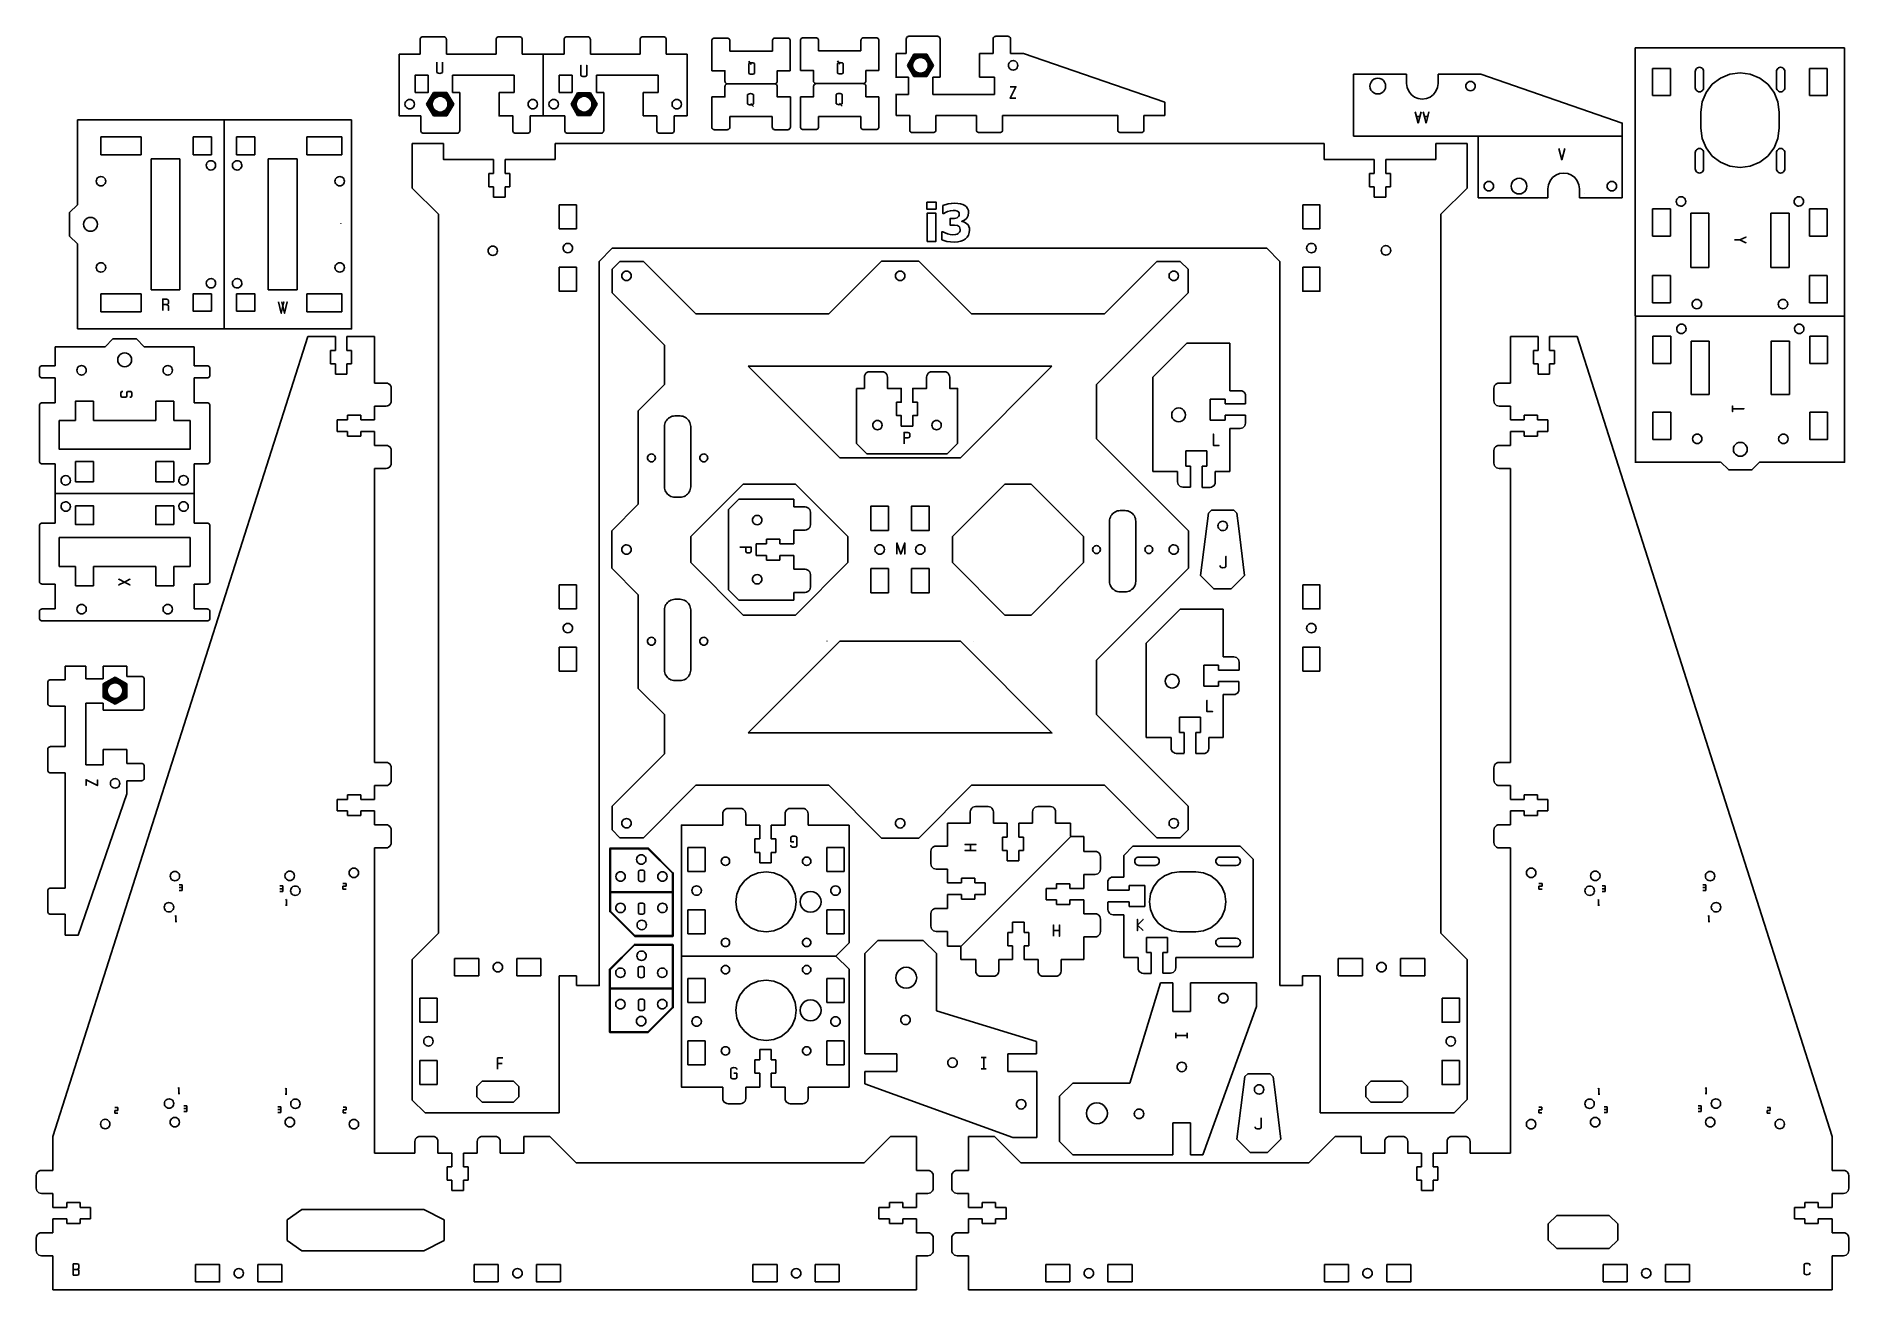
# Model space of a CAD drawing. Extents: x -950 to 1013, y 49 to 1405.
import ezdxf

# ---------------------------------------------------------------- set-up
doc = ezdxf.new("R2010")
doc.units = 0
doc.layers.get('0').update_dxf_attribs({"linetype": 'CONTINUOUS'})

msp = doc.modelspace()

# ---------------------------------------------------------------- linework, layer by layer
at = {"color": 5}
for points in [[(-534.255682, 1401.593565), (-534.159119, 1402.327228), (-533.875921, 1403.010893), (-533.425439, 1403.597965), (-532.838401, 1404.048444), (-532.154722, 1404.33162)], [(-534.255682, 1401.593565), (-534.255682, 1385.719549)], [(-532.154722, 1404.33162), (-531.421042, 1404.428213)], [(-531.421042, 1404.428213), (-508.743922, 1404.428213)], [(-508.010242, 1404.33162), (-508.743922, 1404.428213)], [(-507.326558, 1404.048444), (-508.010242, 1404.33162)], [(-506.739521, 1403.597965), (-507.326558, 1404.048444)], [(-506.289038, 1403.010893), (-506.739521, 1403.597965)], [(-506.005841, 1402.327228), (-506.289038, 1403.010893)], [(-505.909199, 1401.593565), (-506.005841, 1402.327228)], [(-505.909199, 1385.719549), (-505.909199, 1401.593565)], [(-451.9544, 1402.327228), (-452.05096, 1401.593565)], [(-452.05096, 1401.593565), (-452.05096, 1385.719549)], [(-451.671199, 1403.010893), (-451.9544, 1402.327228)], [(-451.22072, 1403.597965), (-451.671199, 1403.010893)], [(-450.633679, 1404.048444), (-451.22072, 1403.597965)], [(-449.95, 1404.33162), (-450.633679, 1404.048444)], [(-449.21632, 1404.428213), (-449.95, 1404.33162)], [(-449.21632, 1404.428213), (-426.53912, 1404.428213)], [(-425.80552, 1404.33162), (-426.5392, 1404.428213)], [(-425.12184, 1404.048444), (-425.80552, 1404.33162)], [(-424.53472, 1403.597965), (-425.12184, 1404.048444)], [(-424.084241, 1403.010893), (-424.53472, 1403.597965)], [(-423.801119, 1402.327228), (-424.084241, 1403.010893)], [(-423.70448, 1401.593565), (-423.801119, 1402.327228)], [(-423.70448, 1401.593565), (-423.70448, 1385.719549)], [(-378.354758, 1401.588955), (-378.258168, 1402.322613)], [(-378.354758, 1401.588955), (-378.354758, 1385.714931)], [(-378.25816, 1402.322621), (-377.974993, 1403.006284)], [(-377.974993, 1403.006284), (-377.524511, 1403.593356)], [(-377.524511, 1403.593348), (-376.937438, 1404.043826)], [(-376.937433, 1404.043826), (-376.253767, 1404.32701)], [(-376.253776, 1404.327019), (-375.520113, 1404.423604)], [(-375.520113, 1404.423604), (-352.842954, 1404.423604)], [(-352.109287, 1404.327019), (-352.842954, 1404.423604)], [(-351.425625, 1404.043826), (-352.109287, 1404.32701)], [(-350.838553, 1403.593356), (-351.425616, 1404.043835)], [(-350.388071, 1403.006275), (-350.838553, 1403.593348)], [(-350.104887, 1402.322621), (-350.388071, 1403.006284)], [(-350.008305, 1401.588964), (-350.104887, 1402.322621)], [(-350.008305, 1385.71494), (-350.008305, 1401.588964)], [(-296.15004, 1401.588964), (-296.15004, 1385.71494)], [(-296.053446, 1402.322613), (-296.150031, 1401.588955)], [(-295.770262, 1403.006284), (-296.053446, 1402.322621)], [(-295.319784, 1403.593356), (-295.770262, 1403.006284)], [(-294.732711, 1404.043835), (-295.319784, 1403.593356)], [(-294.049049, 1404.327019), (-294.732711, 1404.043835)], [(-293.315391, 1404.423604), (-294.049049, 1404.327019)], [(-293.315391, 1404.423604), (-270.638223, 1404.423604)], [(-269.90456, 1404.327019), (-270.638215, 1404.423604)], [(-268.633817, 1403.593356), (-269.220903, 1404.043826), (-269.90456, 1404.327019)], [(-268.183352, 1403.006284), (-268.633822, 1403.593356)], [(-267.900168, 1402.322621), (-268.183352, 1403.006284)], [(-267.803575, 1401.588955), (-267.900168, 1402.322613)], [(-267.803575, 1401.588964), (-267.803575, 1385.71494)], [(-218.437753, 1400.309572), (-218.341194, 1401.043235), (-218.057993, 1401.726901), (-217.607514, 1402.313973), (-217.020473, 1402.764452), (-216.336793, 1403.047636), (-215.603192, 1403.144221)], [(-218.437753, 1400.309572), (-218.437753, 1367.711147)], [(-201.713431, 1403.144221), (-215.603192, 1403.144221)], [(-201.713431, 1403.144221), (-200.979751, 1403.047636)], [(-200.979751, 1403.047636), (-200.296071, 1402.764452), (-199.709034, 1402.313973), (-199.258551, 1401.726901), (-198.975354, 1401.043235), (-198.878712, 1400.309572)], [(-198.878712, 1388.970995), (-198.878712, 1400.309572)], [(-152.957511, 1400.309572), (-152.860952, 1401.043235), (-152.577751, 1401.726901), (-152.127272, 1402.313973), (-151.540152, 1402.764452), (-150.856551, 1403.047636), (-150.122871, 1403.144221)], [(-152.957511, 1400.309572), (-152.957511, 1388.970995)], [(-136.322473, 1403.144221), (-150.122871, 1403.144221)], [(-136.322473, 1403.144221), (-135.588793, 1403.047636)], [(-135.588793, 1403.047636), (-134.905193, 1402.764452)], [(-134.905193, 1402.764452), (-134.318072, 1402.313973), (-133.867593, 1401.726901)], [(-133.867593, 1401.726901), (-133.584471, 1401.043235)], [(-133.584471, 1401.043235), (-133.487833, 1400.309572)], [(-133.487833, 1367.711147), (-133.487833, 1400.309572)], [(-122.484767, 1400.580125), (-122.388208, 1401.313788), (-122.105007, 1401.99745), (-121.654528, 1402.584522), (-121.067487, 1403.035005), (-120.383807, 1403.318189), (-119.650206, 1403.41477)], [(-122.484767, 1400.580125), (-122.484767, 1367.9817)], [(-105.760449, 1403.41477), (-119.650206, 1403.41477)], [(-105.760449, 1403.41477), (-105.026769, 1403.318189)], [(-105.026769, 1403.318189), (-104.343089, 1403.035005), (-103.756048, 1402.584522), (-103.305569, 1401.99745), (-103.022368, 1401.313788), (-102.925729, 1400.580125)], [(-102.925729, 1389.241548), (-102.925729, 1400.580125)], [(-57.004529, 1400.580125), (-56.907966, 1401.313788), (-56.624769, 1401.99745), (-56.174286, 1402.584522), (-55.587169, 1403.035005), (-54.903569, 1403.318189), (-54.169889, 1403.41477)], [(-57.004529, 1400.580125), (-57.004529, 1389.241548)], [(-40.369487, 1403.41477), (-54.169889, 1403.41477)], [(-40.369487, 1403.41477), (-39.635807, 1403.318189)], [(-39.635807, 1403.318189), (-38.952207, 1403.035005)], [(-38.952207, 1403.035005), (-38.365086, 1402.584522), (-37.914607, 1401.99745)], [(-37.914607, 1401.99745), (-37.631489, 1401.313788)], [(-37.631489, 1401.313788), (-37.534847, 1400.580125)], [(-37.534847, 1367.9817), (-37.534847, 1400.580125)], [(-7.939686, 1402.225036), (-7.843127, 1402.958716)], [(-7.939361, 1386.351037), (-7.939361, 1402.225036)], [(-7.843127, 1402.958716), (-7.559929, 1403.642395)], [(-7.559929, 1403.642395), (-7.109447, 1404.229437), (-6.522409, 1404.679915), (-5.838726, 1404.963117)], [(-5.838726, 1404.963117), (-5.105046, 1405.059755)], [(25.827353, 1405.059755), (-5.105046, 1405.059755)], [(25.827353, 1405.059755), (26.561033, 1404.963117), (27.244712, 1404.679915)], [(27.244721, 1404.679915), (27.831758, 1404.229437)], [(27.831753, 1404.229437), (28.282232, 1403.642395), (28.565433, 1402.958716), (28.661993, 1402.225036)], [(28.661993, 1402.225036), (28.661993, 1360.839277)], [(86.170561, 1402.225036), (86.26712, 1402.958716), (86.550322, 1403.642395), (87.0008, 1404.229437)], [(86.170561, 1402.225036), (86.170561, 1386.351037)], [(87.000792, 1404.229437), (87.587833, 1404.679915)], [(87.587833, 1404.679915), (88.271513, 1404.963117)], [(88.271513, 1404.963117), (89.005193, 1405.059755)], [(102.044554, 1405.059755), (89.005193, 1405.059755)], [(102.778234, 1404.963117), (102.044554, 1405.059755)], [(104.048954, 1404.229437), (103.461834, 1404.679915), (102.778234, 1404.963117)], [(104.879194, 1402.225036), (104.782553, 1402.958716), (104.499434, 1403.642395), (104.048954, 1404.229437)], [(104.879194, 1402.225036), (104.879194, 1386.351037)], [(-533.6888, 1318.821917), (-556.932881, 1318.821917), (-556.932881, 1385.719549)], [(-534.255682, 1385.719549), (-556.932881, 1385.719549)], [(-452.05096, 1385.719549), (-505.909199, 1385.719549)], [(-401.02736, 1385.719549), (-423.70448, 1385.719549)], [(-378.354758, 1385.71494), (-401.031927, 1385.71494)], [(-296.15004, 1385.71494), (-350.008305, 1385.71494)], [(-245.126415, 1385.71494), (-267.803575, 1385.71494)], [(-245.126415, 1385.714931), (-245.126415, 1318.817299)], [(-152.957511, 1388.970995), (-198.878712, 1388.970995)], [(-57.004529, 1389.241548), (-102.925729, 1389.241548)], [(-7.939686, 1386.351037), (-18.989929, 1386.351037)], [(-18.9896, 1386.351037), (-18.9896, 1360.849915)], [(86.170561, 1386.351037), (71.196401, 1386.351037)], [(71.196721, 1386.351037), (71.196721, 1360.839277)], [(104.879202, 1386.351037), (119.052402, 1386.351037)], [(272.123271, 1333.626645), (119.052394, 1386.351037)], [(1007.921279, 1392.391004), (781.433135, 1392.391004), (781.433135, 1102.411653)], [(1007.921279, 1102.411653), (1007.921279, 1392.391004)], [(-499.106081, 1363.042389), (-432.491918, 1363.042389)], [(-499.106081, 1344.333725), (-499.106081, 1363.042389)], [(-432.491918, 1363.042389), (-432.491918, 1344.333725)], [(-343.205153, 1363.03778), (-276.590985, 1363.03778)], [(-343.205144, 1344.329116), (-343.205144, 1363.03778)], [(-276.590985, 1363.037771), (-276.590985, 1344.329107)], [(-204.264553, 1356.372564), (-204.264553, 1367.711147), (-218.437753, 1367.711147)], [(-204.264553, 1356.372564), (-204.167994, 1355.638907)], [(-204.167994, 1355.638907), (-203.884793, 1354.955244)], [(-203.884793, 1354.955244), (-203.434314, 1354.368172)], [(-203.434314, 1354.368172), (-202.847273, 1353.917693)], [(-148.491351, 1354.368172), (-149.078393, 1353.917693)], [(-147.757671, 1355.638907), (-148.040873, 1354.955244), (-148.491351, 1354.368172)], [(-147.661033, 1356.372564), (-147.757671, 1355.638907)], [(-133.487833, 1367.711147), (-147.661033, 1367.711147), (-147.661033, 1356.372564)], [(-108.311567, 1356.643117), (-108.311567, 1367.9817), (-122.484767, 1367.9817)], [(-108.311567, 1356.643117), (-108.215008, 1355.90946)], [(-108.215008, 1355.90946), (-107.931807, 1355.225797)], [(-107.931807, 1355.225797), (-107.481328, 1354.638725)], [(-107.481328, 1354.638725), (-106.894287, 1354.188243)], [(-106.894287, 1354.188243), (-106.210607, 1353.905059)], [(-53.125407, 1354.188243), (-53.809086, 1353.905059)], [(-52.538369, 1354.638725), (-53.125407, 1354.188243)], [(-51.804689, 1355.90946), (-52.087887, 1355.225797), (-52.538369, 1354.638725)], [(-51.708047, 1356.643117), (-51.804689, 1355.90946)], [(-37.534847, 1367.9817), (-51.708047, 1367.9817), (-51.708047, 1356.643117)], [(-19.547047, 1360.850397), (-18.989929, 1360.849915)], [(-18.989921, 1360.849915), (-5.373839, 1360.839515)], [(-5.373839, 1360.839277), (-5.388239, 1342.130525)], [(28.661993, 1360.839277), (20.973671, 1360.839277)], [(20.973679, 1360.839277), (20.973679, 1342.130525)], [(87.587833, 1360.839277), (71.196392, 1360.839277)], [(87.587833, 1342.130525), (87.587833, 1360.839277)], [(476.230522, 1363.903804), (476.230522, 1297.006203)], [(476.230522, 1363.903804), (533.768918, 1363.903804)], [(533.768918, 1353.982604), (533.768918, 1363.903804)], [(567.784519, 1353.982604), (567.784519, 1363.903804)], [(567.784681, 1363.903804), (614.272838, 1363.903804)], [(-491.417759, 1344.333725), (-499.106081, 1344.333725)], [(-491.417759, 1302.947893), (-491.417759, 1344.333725)], [(-433.909199, 1302.947893), (-433.909199, 1318.821917), (-448.883359, 1318.821917), (-448.883359, 1344.333725)], [(-432.491918, 1344.333725), (-448.883359, 1344.333725)], [(-335.516817, 1344.329124), (-343.205153, 1344.329124)], [(-335.516817, 1302.943283), (-335.516817, 1344.329107)], [(-292.982422, 1318.817316), (-292.982422, 1344.329124)], [(-276.590985, 1344.329116), (-292.982422, 1344.329116)], [(-218.418137, 1339.347773), (-204.244937, 1339.347773), (-204.244937, 1350.686356)], [(-218.418137, 1339.347773), (-218.418137, 1306.749348)], [(-204.244937, 1350.686356), (-204.148295, 1351.420013)], [(-204.148295, 1351.420013), (-203.865098, 1352.103676), (-203.414615, 1352.690748)], [(-203.414615, 1352.690748), (-202.827578, 1353.141227)], [(-202.847273, 1353.917693), (-202.163593, 1353.634509)], [(-202.827578, 1353.141227), (-202.143895, 1353.424411)], [(-202.163593, 1353.634509), (-201.429913, 1353.537924)], [(-202.143895, 1353.424411), (-201.410297, 1353.520996)], [(-149.762072, 1353.634509), (-150.495673, 1353.537924), (-201.429913, 1353.537924)], [(-149.742377, 1353.424411), (-150.476057, 1353.520996)], [(-149.078393, 1353.917693), (-149.762072, 1353.634509)], [(-149.058698, 1353.141227), (-149.742377, 1353.424411)], [(-148.471656, 1352.690748), (-149.058698, 1353.141227)], [(-148.021178, 1352.103676), (-148.471656, 1352.690748)], [(-147.737976, 1351.420013), (-148.021178, 1352.103676)], [(-147.641417, 1350.686356), (-147.737976, 1351.420013)], [(-147.641417, 1350.686356), (-147.641417, 1339.347773), (-133.468217, 1339.347773)], [(-133.468217, 1306.749348), (-133.468217, 1339.347773)], [(-122.465151, 1339.618323), (-108.291951, 1339.618323), (-108.291951, 1350.956909)], [(-122.465151, 1339.618323), (-122.465151, 1307.019901)], [(-108.291951, 1350.956909), (-108.195313, 1351.690563)], [(-108.195313, 1351.690563), (-107.912112, 1352.374229), (-107.461633, 1352.961301)], [(-107.461633, 1352.961301), (-106.874592, 1353.41178)], [(-106.874592, 1353.41178), (-106.190912, 1353.694964)], [(-106.210607, 1353.905059), (-105.476927, 1353.808477)], [(-106.190912, 1353.694964), (-105.457311, 1353.791549)], [(-53.809086, 1353.905059), (-54.542687, 1353.808477), (-105.476927, 1353.808477)], [(-53.789391, 1353.694964), (-54.523071, 1353.791549)], [(-53.105712, 1353.41178), (-53.789391, 1353.694964)], [(-52.518671, 1352.961301), (-53.105712, 1353.41178)], [(-52.068192, 1352.374229), (-52.518671, 1352.961301)], [(-51.784991, 1351.690563), (-52.068192, 1352.374229)], [(-51.688431, 1350.956909), (-51.784991, 1351.690563)], [(-51.688431, 1350.956909), (-51.688431, 1339.618323), (-37.515231, 1339.618323)], [(-37.515231, 1307.019901), (-37.515231, 1339.618323)], [(-18.989929, 1342.141242), (-18.989929, 1319.453445)], [(-5.388559, 1342.130525), (-18.989921, 1342.140925)], [(20.973671, 1342.130525), (87.587833, 1342.130525)], [(534.348439, 1349.580603), (533.768918, 1353.982604)], [(536.047402, 1345.478684), (534.34836, 1349.580603)], [(538.75044, 1341.956202), (536.04756, 1345.478684)], [(542.272759, 1339.253322), (538.750282, 1341.956202)], [(546.37484, 1337.554205), (542.272838, 1339.253322)], [(567.784519, 1353.982604), (567.204998, 1349.580603), (565.50596, 1345.478604), (562.80308, 1341.956202), (559.280599, 1339.253322), (555.178601, 1337.554205), (550.776679, 1336.974684), (546.374678, 1337.554205)], [(-533.6888, 1318.821917), (-533.6888, 1302.947893)], [(-415.20056, 1318.821917), (-401.02736, 1318.821917)], [(-415.20056, 1302.947893), (-415.20056, 1318.821917)], [(-377.787833, 1318.817308), (-401.031927, 1318.817308)], [(-377.787833, 1318.817308), (-377.787833, 1302.943283)], [(-278.008305, 1318.817299), (-292.982422, 1318.817299)], [(-278.008305, 1302.943292), (-278.008305, 1318.817316)], [(-259.299641, 1302.943292), (-259.299641, 1318.817308)], [(-259.299641, 1318.817308), (-245.126415, 1318.817308)], [(-198.948455, 1318.087925), (-153.027255, 1318.087925)], [(-198.948455, 1306.749348), (-198.948455, 1318.087925)], [(-153.027255, 1318.087925), (-153.027255, 1306.749348)], [(-102.995473, 1318.358475), (-57.074273, 1318.358475)], [(-102.995473, 1307.019901), (-102.995473, 1318.358475)], [(-57.074273, 1318.358475), (-57.074273, 1307.019901)], [(-4.254647, 1319.453445), (-18.989929, 1319.453445)], [(-4.254647, 1303.579443), (-4.254647, 1319.453445)], [(24.091753, 1319.453445), (24.091753, 1303.579443)], [(68.0288, 1319.453445), (24.091762, 1319.453445)], [(68.028792, 1303.579443), (68.028792, 1319.453445)], [(96.375271, 1303.579443), (96.375271, 1319.453445)], [(221.099681, 1303.579443), (221.099681, 1319.453445), (96.37528, 1319.453445)], [(272.12328, 1319.453445), (249.44612, 1319.453445)], [(249.446441, 1303.579443), (249.446441, 1319.453445)], [(272.1236, 1319.453445), (272.1236, 1333.626645)], [(-913.873439, 1214.258666), (-905.369519, 1222.762604), (-905.369519, 1314.777796)], [(-905.369519, 1314.777796), (-746.628055, 1314.777796)], [(-608.586497, 1314.777115), (-746.628831, 1314.777115), (-746.628831, 1088.288875), (-608.586497, 1088.288875), (-608.586497, 1314.777036)], [(-533.6888, 1302.947893), (-533.592158, 1302.214235)], [(-533.592158, 1302.214235), (-533.308961, 1301.530573)], [(-533.308961, 1301.530573), (-532.858478, 1300.9435)], [(-532.858478, 1300.9435), (-532.271441, 1300.493021)], [(-532.271441, 1300.493021), (-531.587761, 1300.209837)], [(-531.587761, 1300.209837), (-530.854081, 1300.113253)], [(-494.252399, 1300.113253), (-530.854081, 1300.113253)], [(-494.252399, 1300.113253), (-493.518719, 1300.209837)], [(-493.518719, 1300.209837), (-492.835039, 1300.493021)], [(-492.835039, 1300.493021), (-492.248002, 1300.9435)], [(-492.248002, 1300.9435), (-491.797519, 1301.530573)], [(-491.797519, 1301.530573), (-491.514322, 1302.214235)], [(-491.514322, 1302.214235), (-491.417759, 1302.947893)], [(-433.909199, 1302.947893), (-433.81264, 1302.214235)], [(-433.81264, 1302.214235), (-433.529438, 1301.530573)], [(-433.529438, 1301.530573), (-433.07896, 1300.9435)], [(-433.07896, 1300.9435), (-432.491918, 1300.493021)], [(-432.491918, 1300.493021), (-431.808239, 1300.209837)], [(-431.808239, 1300.209837), (-431.074559, 1300.113253)], [(-418.0352, 1300.113253), (-431.074559, 1300.113253)], [(-415.20056, 1302.947893), (-415.29712, 1302.214235), (-415.580321, 1301.530573), (-416.0308, 1300.9435), (-416.61792, 1300.493021), (-417.3016, 1300.209837), (-418.0352, 1300.113253)], [(-377.787833, 1302.943292), (-377.691234, 1302.209629)], [(-377.691239, 1302.209629), (-377.408064, 1301.525963)], [(-377.408064, 1301.525963), (-376.957585, 1300.938891)], [(-376.957585, 1300.938891), (-376.370513, 1300.488412)], [(-376.370513, 1300.488404), (-375.686842, 1300.205228)], [(-375.686847, 1300.205237), (-374.953184, 1300.108643)], [(-338.351457, 1300.108635), (-374.953184, 1300.108635)], [(-338.351457, 1300.108635), (-337.617799, 1300.205228)], [(-337.617799, 1300.205228), (-336.934137, 1300.488404), (-336.347065, 1300.938882)], [(-336.347065, 1300.938882), (-335.896582, 1301.525955)], [(-335.896577, 1301.525963), (-335.613398, 1302.209629)], [(-335.613398, 1302.209629), (-335.516817, 1302.943292)], [(-278.008305, 1302.943292), (-277.911711, 1302.209629)], [(-277.911711, 1302.20962), (-277.628536, 1301.525955)], [(-277.628536, 1301.525955), (-277.178049, 1300.938882)], [(-277.178049, 1300.938891), (-276.590985, 1300.488412)], [(-276.590985, 1300.488412), (-275.907319, 1300.205237)], [(-275.907319, 1300.205237), (-275.173656, 1300.108643)], [(-262.134289, 1300.108643), (-275.173656, 1300.108643)], [(-261.400623, 1300.205237), (-262.134289, 1300.108643)], [(-260.716969, 1300.488412), (-261.400623, 1300.205237)], [(-260.129889, 1300.938891), (-260.716969, 1300.488412)], [(-259.679415, 1301.525955), (-260.129889, 1300.938882)], [(-259.396231, 1302.209629), (-259.679415, 1301.525963)], [(-259.299641, 1302.943292), (-259.396231, 1302.209629)], [(-218.321495, 1306.015685), (-218.418137, 1306.749348)], [(-218.038377, 1305.332019), (-218.321495, 1306.015685)], [(-217.000778, 1304.294468), (-217.587895, 1304.744947), (-218.038377, 1305.332019)], [(-216.317177, 1304.011284), (-217.000778, 1304.294468)], [(-215.583497, 1303.914699), (-216.317177, 1304.011284)], [(-215.583497, 1303.914699), (-201.783095, 1303.914699)], [(-198.948455, 1306.749348), (-199.045015, 1306.015685), (-199.328216, 1305.332019), (-199.778695, 1304.744947), (-200.365815, 1304.294468), (-201.049415, 1304.011284), (-201.783095, 1303.914699)], [(-150.926216, 1304.011284), (-151.609895, 1304.294468), (-152.196936, 1304.744947), (-152.647415, 1305.332019), (-152.930616, 1306.015685), (-153.027255, 1306.749348)], [(-150.192536, 1303.914699), (-150.926216, 1304.011284)], [(-150.192536, 1303.914699), (-136.302775, 1303.914699)], [(-133.468217, 1306.749348), (-133.564776, 1306.015685), (-133.847978, 1305.332019), (-134.298456, 1304.744947), (-134.885498, 1304.294468), (-135.569177, 1304.011284), (-136.302775, 1303.914699)], [(-122.368513, 1306.286235), (-122.465151, 1307.019901)], [(-122.085391, 1305.602572), (-122.368513, 1306.286235)], [(-121.047792, 1304.565021), (-121.634912, 1305.0155), (-122.085391, 1305.602572)], [(-120.364191, 1304.281837), (-121.047792, 1304.565021)], [(-119.630511, 1304.185252), (-120.364191, 1304.281837)], [(-119.630511, 1304.185252), (-105.830113, 1304.185252)], [(-102.995473, 1307.019901), (-103.092032, 1306.286235), (-103.375233, 1305.602572), (-103.825712, 1305.0155), (-104.412833, 1304.565021), (-105.096433, 1304.281837), (-105.830113, 1304.185252)], [(-54.973233, 1304.281837), (-55.656913, 1304.565021), (-56.243951, 1305.0155), (-56.694433, 1305.602572), (-56.977631, 1306.286235), (-57.074273, 1307.019901)], [(-54.239553, 1304.185252), (-54.973233, 1304.281837)], [(-54.239553, 1304.185252), (-40.349792, 1304.185252)], [(-37.515231, 1307.019901), (-37.611791, 1306.286235), (-37.894992, 1305.602572), (-38.345471, 1305.0155), (-38.932512, 1304.565021), (-39.616191, 1304.281837), (-40.349792, 1304.185252)], [(-2.153687, 1300.841365), (-2.837362, 1301.124563), (-3.424408, 1301.575045), (-3.874887, 1302.162083), (-4.158088, 1302.845763), (-4.254647, 1303.579443)], [(-1.420007, 1300.744803), (-2.153687, 1300.841365)], [(-1.420007, 1300.744803), (21.257113, 1300.744803)], [(21.990793, 1300.841365), (21.257113, 1300.744803)], [(22.674473, 1301.124563), (21.990793, 1300.841365)], [(23.711993, 1302.162083), (23.261514, 1301.575045), (22.674473, 1301.124563)], [(23.995194, 1302.845763), (23.711993, 1302.162083)], [(24.091753, 1303.579443), (23.995194, 1302.845763)], [(68.028792, 1303.579443), (68.125351, 1302.845763)], [(68.125351, 1302.845763), (68.408552, 1302.162083)], [(68.408881, 1302.162083), (68.85936, 1301.575045)], [(68.859031, 1301.575045), (69.446072, 1301.124563), (70.129752, 1300.841365)], [(70.129752, 1300.841365), (70.863432, 1300.744803)], [(70.863432, 1300.744803), (93.540631, 1300.744803)], [(94.274232, 1300.841365), (93.540631, 1300.744803)], [(94.957911, 1301.124563), (94.274232, 1300.841365)], [(95.995431, 1302.162083), (95.544953, 1301.575045), (94.957911, 1301.124563)], [(96.375271, 1303.579443), (96.278633, 1302.845763), (95.995431, 1302.162083)], [(223.934298, 1300.744803), (223.200632, 1300.841365), (222.516953, 1301.124563), (221.929911, 1301.575045), (221.479433, 1302.162083), (221.196231, 1302.845763), (221.099672, 1303.579443)], [(223.934298, 1300.744803), (246.611463, 1300.744803)], [(247.345458, 1300.841365), (246.611792, 1300.744803)], [(248.028792, 1301.124563), (247.345129, 1300.841365)], [(248.615864, 1301.575045), (248.028792, 1301.124563)], [(249.066346, 1302.162083), (248.615864, 1301.575045)], [(249.349522, 1302.845763), (249.066346, 1302.162083)], [(249.446112, 1303.579443), (249.349522, 1302.845763)], [(611.440095, 1230.109515), (611.440095, 1297.007164)], [(767.345576, 1297.007164), (767.345576, 1230.109515)], [(720.857336, 1240.03078), (720.277815, 1244.432741), (718.578698, 1248.534717), (715.875897, 1252.057156), (712.353416, 1254.760027), (708.251417, 1256.459125), (703.849496, 1257.038651), (699.447495, 1256.459125), (695.345576, 1254.760027), (691.823095, 1252.057156), (689.120215, 1248.534717), (687.421097, 1244.432741), (686.841576, 1240.03078), (686.841576, 1230.109515)], [(720.857336, 1240.03078), (720.857336, 1230.109515)], [(611.440095, 1230.109515), (686.841576, 1230.109515)], [(720.857336, 1230.109515), (767.345576, 1230.109515)], [(726.466215, 1234.705388), (726.571576, 1234.705388)], [(-913.873439, 1214.258666), (-913.873439, 1188.808733)], [(-913.873439, 1188.808733), (-905.369519, 1180.304796)], [(-905.369519, 1088.289595), (-905.369519, 1180.304796)], [(781.454858, 943.890891), (781.454858, 1102.64089)], [(1007.91936, 1102.64089), (1007.91936, 943.890891)], [(-655.882112, 1080.077451), (-931.952959, 214.376939)], [(-746.628055, 1088.289595), (-905.369519, 1088.289595)], [(-626.094825, 1080.077451), (-655.882112, 1080.077451)], [(-626.094825, 1065.053835), (-626.094825, 1080.077451)], [(-583.575142, 1080.077451), (-613.622367, 1080.077451)], [(-613.622367, 1080.077451), (-613.622367, 1065.053835)], [(-583.575142, 1080.077451), (-583.575142, 1029.8117)], [(646.135055, 1029.8117), (646.135055, 1080.077451)], [(646.135055, 1080.077451), (676.182319, 1080.077451)], [(676.182319, 1080.077451), (676.182319, 1065.053835)], [(688.654721, 1065.053835), (688.654721, 1080.077451)], [(688.654721, 1080.077451), (718.441999, 1080.077451)], [(718.441999, 1080.077451), (994.512881, 214.376939)], [(-929.501359, 1069.055861), (-929.501359, 1048.358101)], [(-929.501359, 1069.055861), (-875.470399, 1069.055861)], [(-866.966479, 1077.559861), (-875.470478, 1069.055861)], [(-841.51656, 1077.559861), (-866.97432, 1077.559861)], [(-841.51656, 1077.559861), (-833.01264, 1069.055861)], [(-833.01264, 1069.055861), (-778.981702, 1069.055861)], [(-778.981671, 1069.055861), (-778.981671, 1048.358101)], [(-631.197184, 1065.053835), (-626.094825, 1065.053835)], [(-631.197184, 1050.597148), (-631.197184, 1065.053835)], [(-613.622367, 1065.053835), (-608.520007, 1065.053835)], [(-608.520007, 1065.053835), (-608.520007, 1050.597148)], [(295.725504, 1073.080797), (258.875113, 1036.230412)], [(342.213682, 1073.080797), (295.725504, 1073.080797)], [(342.213682, 1021.490243), (342.213682, 1073.080797)], [(676.182319, 1065.053835), (671.079929, 1065.053835)], [(671.079929, 1065.053835), (671.079929, 1050.597148)], [(693.75712, 1065.053835), (688.654721, 1065.053835)], [(693.75712, 1050.597148), (693.75712, 1065.053835)], [(-946.412798, 1046.245621), (-946.509278, 1045.512261)], [(-946.41264, 1037.42458), (-946.509199, 1038.15826), (-946.509199, 1045.512261)], [(-946.129838, 1046.92898), (-946.412798, 1046.245621)], [(-945.679838, 1047.515859), (-946.129838, 1046.92898)], [(-945.0932, 1047.966421), (-945.679838, 1047.515859)], [(-944.410079, 1048.24986), (-945.0932, 1047.966421)], [(-943.676798, 1048.346901), (-944.410079, 1048.24986)], [(-929.501201, 1048.358101), (-943.67664, 1048.346901)], [(-778.981504, 1048.358101), (-764.808273, 1048.358101)], [(-764.808273, 1048.358101), (-764.074616, 1048.261459)], [(-764.074783, 1048.261459), (-763.39112, 1047.97834), (-762.804048, 1047.527861), (-762.353569, 1046.940741)], [(-762.3536, 1046.940741), (-762.070416, 1046.257061)], [(-762.070416, 1046.257061), (-761.973823, 1045.523461)], [(-761.973823, 1045.523461), (-761.973823, 1038.154261)], [(-626.094825, 1050.597148), (-631.197184, 1050.597148)], [(-626.094825, 1039.4003), (-626.094825, 1050.597148)], [(-608.520007, 1050.597148), (-613.622367, 1050.597148)], [(-613.622367, 1050.597148), (-613.622367, 1039.4003)], [(-52.582323, 1039.125668), (-51.681365, 1040.299821), (-50.507218, 1041.20077), (-49.139892, 1041.767141), (-47.672569, 1041.960317), (-34.066282, 1041.960317)], [(-32.598961, 1041.767141), (-34.066282, 1041.960317)], [(-31.231642, 1041.20077), (-32.598961, 1041.767141)], [(-30.057489, 1040.299821), (-31.231642, 1041.20077)], [(-29.156536, 1039.125668), (-30.057489, 1040.299821)], [(-28.396993, 1036.29102), (-28.396993, 1023.960325), (-13.373394, 1023.960325), (-13.373394, 1008.9367), (-18.475753, 1008.9367), (-18.475753, 994.480013), (-13.373394, 994.480013), (-13.373394, 983.283162), (-0.900935, 983.283162), (-0.900935, 994.480013), (4.201415, 994.480013), (4.201415, 1008.9367), (-0.900935, 1008.9367), (-0.900935, 1023.960325), (14.122673, 1023.960325), (14.122673, 1036.29102), (14.315848, 1037.75834), (14.882216, 1039.125668), (15.783177, 1040.299821)], [(15.783177, 1040.299821), (16.957321, 1041.20077)], [(16.957321, 1041.20077), (18.324649, 1041.767141), (19.791966, 1041.960317), (33.398249, 1041.960317)], [(34.865569, 1041.767141), (33.398249, 1041.960317)], [(36.232898, 1041.20077), (34.865569, 1041.767141)], [(37.407047, 1040.299821), (36.232898, 1041.20077)], [(38.308, 1039.125668), (37.407047, 1040.299821)], [(671.079929, 1050.597148), (676.182319, 1050.597148)], [(676.182319, 1050.597148), (676.182319, 1039.4003)], [(688.654721, 1039.4003), (688.654721, 1050.597148)], [(688.654721, 1050.597148), (693.75712, 1050.597148)], [(-946.129439, 1036.740901), (-946.41264, 1037.42458)], [(-945.67896, 1036.15386), (-946.129439, 1036.740901)], [(-945.091919, 1035.703381), (-945.679039, 1036.15386)], [(-944.408318, 1035.42018), (-945.091919, 1035.703381)], [(-943.674559, 1035.32362), (-944.408239, 1035.42018)], [(-929.501359, 1035.32362), (-943.674559, 1035.32362)], [(-929.501201, 1035.32362), (-929.501201, 1008.394501)], [(-778.981504, 1035.319541), (-778.981504, 1008.394501)], [(-764.808273, 1035.319541), (-778.981504, 1035.319541)], [(-764.80844, 1035.319541), (-764.074783, 1035.41618)], [(-764.074783, 1035.41618), (-763.39112, 1035.699381)], [(-763.391151, 1035.699381), (-762.804079, 1036.14986)], [(-762.804079, 1036.14986), (-762.3536, 1036.736901)], [(-762.353569, 1036.736901), (-762.070385, 1037.420581)], [(-762.070416, 1037.420581), (-761.973823, 1038.154261)], [(-613.622367, 1039.4003), (-626.094825, 1039.4003)], [(-583.575142, 1029.8117), (-571.24444, 1029.8117)], [(-571.24444, 1029.8117), (-569.777119, 1029.618525)], [(-569.777119, 1029.618525), (-568.409791, 1029.052165)], [(-568.409791, 1029.052165), (-567.235647, 1028.151204)], [(-567.235647, 1028.151204), (-566.334689, 1026.97706)], [(-566.334689, 1026.97706), (-565.768326, 1025.609732)], [(-565.768326, 1025.609732), (-565.575151, 1024.142411), (-565.575151, 1010.536124)], [(-61.8458, 1023.960325), (-61.8458, 964.432763)], [(-53.341863, 1023.960325), (-61.8458, 1023.960325)], [(-53.341863, 1023.960325), (-53.341863, 1036.29102), (-53.148685, 1037.75834)], [(-53.148685, 1037.75834), (-52.582323, 1039.125668)], [(-28.590168, 1037.75834), (-29.156536, 1039.125668)], [(-28.396993, 1036.29102), (-28.590168, 1037.75834)], [(38.874367, 1037.75834), (38.308, 1039.125668)], [(39.067543, 1036.29102), (38.874367, 1037.75834)], [(39.067543, 1036.29102), (39.067543, 1023.960325), (47.57148, 1023.960325), (47.57148, 964.432763)], [(258.875113, 934.183205), (258.875113, 1036.230412)], [(355.30304, 1021.297068), (353.83572, 1021.490243), (342.213682, 1021.490243)], [(356.67036, 1020.730709), (355.30304, 1021.297068)], [(357.844513, 1019.829748), (356.67036, 1020.730709)], [(628.469969, 1025.609732), (628.276794, 1024.142411), (628.276794, 1010.536124)], [(629.036328, 1026.97706), (628.469969, 1025.609732)], [(629.937289, 1028.151204), (629.036328, 1026.97706)], [(631.111434, 1029.052165), (629.937289, 1028.151204)], [(632.478758, 1029.618525), (631.111434, 1029.052165)], [(633.946079, 1029.8117), (632.478758, 1029.618525)], [(646.135055, 1029.8117), (633.946079, 1029.8117)], [(676.182319, 1039.4003), (688.654721, 1039.4003)], [(-946.41264, 1006.293461), (-946.509199, 1005.559861)], [(-946.509199, 945.181939), (-946.509199, 1005.559861)], [(-946.129439, 1006.977141), (-946.41264, 1006.293461)], [(-945.67896, 1007.564261), (-946.129439, 1006.977141)], [(-945.091919, 1008.01474), (-945.67896, 1007.564261)], [(-944.408239, 1008.297859), (-945.091919, 1008.01474)], [(-943.674638, 1008.394501), (-944.408318, 1008.297859)], [(-943.674638, 1008.394501), (-929.501359, 1008.394501)], [(-778.981671, 1008.394501), (-764.80844, 1008.394501)], [(-764.074783, 1008.297859), (-764.80844, 1008.394501)], [(-763.391151, 1008.01474), (-764.074817, 1008.297859)], [(-762.804048, 1007.564261), (-763.39112, 1008.01474)], [(-762.353399, 1006.977141), (-762.803881, 1007.564261)], [(-762.070416, 1006.293461), (-762.3536, 1006.977141)], [(-761.973823, 1005.559861), (-762.070416, 1006.293461)], [(-761.973823, 1005.559861), (-761.973823, 945.181939)], [(-571.24444, 1004.866835), (-583.575142, 1004.866835)], [(-583.575142, 1004.866835), (-583.575142, 989.843236)], [(-571.24444, 1004.866835), (-569.777119, 1005.06001)], [(-569.777119, 1005.06001), (-568.409791, 1005.626373)], [(-568.409791, 1005.626373), (-567.235647, 1006.527331)], [(-567.235647, 1006.527331), (-566.334689, 1007.701475)], [(-566.334689, 1007.701475), (-565.768326, 1009.068803)], [(-565.768326, 1009.068803), (-565.575151, 1010.536124)], [(321.121888, 989.742229), (321.121888, 1012.419397)], [(337.167295, 1012.419397), (321.121888, 1012.419397)], [(337.167295, 1007.317021), (337.167295, 1012.419397)], [(337.167295, 1007.317021), (359.505009, 1007.317021)], [(358.745465, 1018.655595), (357.844513, 1019.829748)], [(359.311833, 1017.288275), (358.745465, 1018.655595)], [(359.505009, 1015.820955), (359.311833, 1017.288275)], [(359.505009, 1007.317021), (359.505009, 1015.820955)], [(628.469969, 1009.068803), (628.276794, 1010.536124)], [(629.036328, 1007.701475), (628.469969, 1009.068803)], [(629.937289, 1006.527331), (629.036328, 1007.701475)], [(631.111434, 1005.626373), (629.937289, 1006.527331)], [(632.478758, 1005.06001), (631.111434, 1005.626373)], [(633.946079, 1004.866835), (632.478758, 1005.06001)], [(633.946079, 1004.866835), (646.135055, 1004.866835)], [(646.135055, 1004.866835), (646.135055, 989.843236)], [(-624.252297, 989.843236), (-624.252297, 977.370781)], [(-613.055449, 989.843236), (-624.252297, 989.843236)], [(-598.598759, 994.945586), (-613.055449, 994.945586)], [(-613.055449, 994.945586), (-613.055449, 989.843236)], [(-598.598759, 989.843236), (-598.598759, 994.945586)], [(-583.575142, 989.843236), (-598.598759, 989.843236)], [(321.121888, 989.742229), (337.167295, 989.742229)], [(337.167295, 994.844588), (359.190391, 994.844588)], [(337.167295, 989.742229), (337.167295, 994.844588)], [(355.019576, 980.864541), (356.386895, 981.4309)], [(356.386895, 981.4309), (357.561048, 982.331861)], [(357.561048, 982.331861), (358.462001, 983.506002)], [(358.462001, 983.506002), (359.028369, 984.873331)], [(359.028369, 984.873331), (359.221544, 986.340651)], [(359.221544, 994.844588), (359.221544, 986.340651)], [(646.135055, 989.843236), (661.158672, 989.843236)], [(661.158672, 989.843236), (661.158672, 994.945586)], [(661.158672, 994.945586), (675.615359, 994.945586)], [(675.615359, 994.945586), (675.615359, 989.843236)], [(675.615359, 989.843236), (686.812241, 989.843236)], [(686.812241, 989.843236), (686.812241, 977.370781)], [(-624.252297, 977.370781), (-613.055449, 977.370781)], [(-613.055449, 977.370781), (-613.055449, 972.268421)], [(-613.055449, 972.268421), (-598.598759, 972.268421)], [(-598.598759, 972.268421), (-598.598759, 977.370781)], [(-598.598759, 977.370781), (-583.575142, 977.370781)], [(-583.575142, 977.370781), (-583.575142, 962.347164)], [(-583.575142, 962.347164), (-571.24444, 962.347164)], [(-571.24444, 962.347164), (-569.777119, 962.153989)], [(-569.777119, 962.153989), (-568.409791, 961.587626)], [(-50.507218, 953.094181), (-61.8458, 964.432763)], [(36.232898, 953.094181), (47.57148, 964.432763)], [(353.552255, 980.671362), (342.213682, 980.671362)], [(342.213682, 934.183205), (342.213682, 980.671362)], [(353.552255, 980.671362), (355.019576, 980.864541)], [(632.478758, 962.153989), (631.111434, 961.587626)], [(633.946079, 962.347164), (632.478758, 962.153989)], [(646.135055, 962.347164), (633.946079, 962.347164)], [(661.158672, 977.370781), (646.135055, 977.370781)], [(646.135055, 977.370781), (646.135055, 962.347164)], [(661.158672, 972.268421), (661.158672, 977.370781)], [(675.615359, 972.268421), (661.158672, 972.268421)], [(675.615359, 977.370781), (675.615359, 972.268421)], [(686.812241, 977.370781), (675.615359, 977.370781)], [(-946.509199, 945.181939), (-946.41264, 944.448341)], [(-946.41264, 944.448259), (-946.129439, 943.764659)], [(-946.12928, 943.764659), (-945.678802, 943.177541)], [(-945.678802, 943.177541), (-945.09176, 942.727059)], [(-945.09176, 942.727059), (-944.408081, 942.443861)], [(-944.408081, 942.443861), (-943.674401, 942.347299)], [(-929.501359, 942.347299), (-943.674559, 942.347299)], [(-929.501359, 910.31586), (-929.501359, 942.347299)], [(-778.981671, 942.347299), (-764.80844, 942.347299)], [(-778.981671, 910.31586), (-778.981671, 942.347299)], [(-764.808471, 942.347299), (-764.074817, 942.443861), (-763.391151, 942.727059)], [(-763.39112, 942.727059), (-762.804048, 943.177541)], [(-762.804048, 943.177541), (-762.353569, 943.764659)], [(-762.3536, 943.764659), (-762.070416, 944.448341)], [(-762.070416, 944.448259), (-761.973823, 945.181939)], [(-568.409791, 961.587626), (-567.235647, 960.686669)], [(-567.235647, 960.686669), (-566.334689, 959.512516)], [(-566.334689, 959.512516), (-565.768326, 958.145196)], [(-565.768326, 958.145196), (-565.575151, 956.677876), (-565.575151, 943.071588)], [(-565.768326, 941.604268), (-565.575151, 943.071588)], [(-50.507218, 953.094181), (36.232898, 953.094181)], [(294.875104, 956.372916), (317.552273, 956.372916)], [(294.875104, 956.372916), (294.875104, 939.86854)], [(317.552273, 939.86854), (317.552273, 956.372916)], [(628.469969, 958.145196), (628.276794, 956.677876), (628.276794, 943.071588)], [(628.469969, 941.604268), (628.276794, 943.071588)], [(629.036328, 959.512516), (628.469969, 958.145196)], [(629.937289, 960.686669), (629.036328, 959.512516)], [(631.111434, 961.587626), (629.937289, 960.686669)], [(873.37472, 944.290891), (781.053458, 944.290891)], [(882.624881, 935.685451), (873.710482, 944.599853)], [(916.344799, 944.491371), (907.534001, 935.680573)], [(1008.31936, 944.290891), (916.319362, 944.290891)], [(-583.575142, 937.402299), (-583.575142, 619.164204)], [(-571.24444, 937.402299), (-583.575142, 937.402299)], [(-571.24444, 937.402299), (-569.777119, 937.595475)], [(-569.777119, 937.595475), (-568.409791, 938.161842)], [(-568.409791, 938.161842), (-567.235647, 939.062795)], [(-567.235647, 939.062795), (-566.334689, 940.236948)], [(-566.334689, 940.236948), (-565.768326, 941.604268)], [(285.804241, 934.183205), (258.875113, 934.183205)], [(285.997416, 921.377308), (285.804241, 922.844628), (285.804241, 934.183205)], [(299.977455, 939.86854), (294.875104, 939.86854)], [(299.977455, 939.86854), (299.977455, 917.215486)], [(317.552273, 939.86854), (312.449896, 939.86854)], [(312.449896, 939.86854), (312.449896, 916.891872)], [(326.623118, 922.561163), (326.429943, 921.093843)], [(326.623118, 922.561163), (326.623118, 934.183205)], [(342.213682, 934.183205), (326.623118, 934.183205)], [(629.036328, 940.236948), (628.469969, 941.604268)], [(629.937289, 939.062795), (629.036328, 940.236948)], [(631.111434, 938.161842), (629.937289, 939.062795)], [(632.478758, 937.595475), (631.111434, 938.161842)], [(633.946079, 937.402299), (632.478758, 937.595475)], [(633.946079, 937.402299), (646.135055, 937.402299)], [(646.135055, 937.402299), (646.135055, 619.164204)], [(907.819358, 935.790891), (882.36936, 935.790891)], [(-929.49296, 910.319814), (-929.49296, 878.288318)], [(-778.973321, 910.319814), (-778.973321, 878.288318)], [(-200.588777, 892.824358), (-189.250191, 904.162941)], [(-129.722633, 904.162941), (-189.250191, 904.162941)], [(-129.722633, 895.659004), (-129.722633, 904.162941)], [(-127.982735, 920.445845), (-127.783313, 920.445845)], [(286.563776, 920.009982), (285.997416, 921.377308)], [(287.464737, 918.835832), (286.563776, 920.009982)], [(288.638881, 917.934877), (287.464737, 918.835832)], [(290.006209, 917.368512), (288.638881, 917.934877)], [(291.473526, 917.175337), (290.006209, 917.368512)], [(299.977455, 917.175337), (291.473526, 917.175337)], [(312.449896, 916.891872), (320.953833, 916.891872)], [(322.421154, 917.085047), (320.953833, 916.891872)], [(323.788473, 917.651413), (322.421154, 917.085047)], [(324.962623, 918.552368), (323.788473, 917.651413)], [(325.863575, 919.726517), (324.962623, 918.552368)], [(326.429943, 921.093843), (325.863575, 919.726517)], [(-200.588777, 892.824358), (-200.588777, 806.084246), (-189.250191, 794.745663)], [(-129.722633, 895.659004), (-117.391926, 895.659004)], [(-117.391926, 895.659004), (-115.924609, 895.465829)], [(-115.924609, 895.465829), (-114.557286, 894.899463)], [(-114.557286, 894.899463), (-113.383137, 893.998508)], [(-113.383137, 893.998508), (-112.482184, 892.824358)], [(-112.482184, 892.824358), (-111.915816, 891.457036)], [(-111.915816, 891.457036), (-111.722641, 889.989713), (-111.722641, 876.383425)], [(310.662922, 821.376496), (319.423921, 888.972401)], [(319.423921, 888.972401), (322.632922, 892.181401)], [(346.727406, 892.181401), (322.632922, 892.181401)], [(346.727406, 892.181401), (350.025168, 888.883639)], [(358.208351, 821.361493), (351.722647, 875.135333), (350.025168, 888.883637)], [(-946.40432, 876.187335), (-946.5008, 875.453669), (-946.5008, 815.075719)], [(-946.12104, 876.870989), (-946.40432, 876.187335)], [(-945.67064, 877.45807), (-946.12104, 876.870989)], [(-945.08352, 877.908543), (-945.67064, 877.45807)], [(-944.39984, 878.191727), (-945.08352, 877.908543)], [(-943.66616, 878.288318), (-944.39984, 878.191727)], [(-929.49296, 878.288318), (-943.66616, 878.288318)], [(-778.973321, 878.288318), (-764.800042, 878.288318)], [(-764.800042, 878.288318), (-764.066441, 878.191727)], [(-764.066441, 878.191727), (-763.382761, 877.908543)], [(-763.382761, 877.908543), (-762.795641, 877.45807)], [(-762.795641, 877.45807), (-762.345241, 876.870989)], [(-762.345241, 876.870989), (-762.06204, 876.187335)], [(-762.06204, 876.187335), (-761.965402, 875.453669)], [(-762.06204, 814.342053), (-761.965402, 815.075719), (-761.965402, 875.453669)], [(-117.391926, 870.714133), (-129.722633, 870.714133)], [(-129.722633, 870.714133), (-129.722633, 855.690534)], [(-117.391926, 870.714133), (-115.924609, 870.907312)], [(-115.924609, 870.907312), (-114.557286, 871.473673)], [(-114.557286, 871.473673), (-113.383137, 872.374632)], [(-113.383137, 872.374632), (-112.482184, 873.548779)], [(-112.482184, 873.548779), (-111.915816, 874.916105)], [(-111.915816, 874.916105), (-111.722641, 876.383425)], [(-170.399792, 855.690534), (-170.399792, 843.218081)], [(-159.202936, 855.690534), (-170.399792, 855.690534)], [(-144.746258, 860.79289), (-159.202936, 860.79289)], [(-159.202936, 860.79289), (-159.202936, 855.690534)], [(-144.746258, 855.690534), (-144.746258, 860.79289)], [(-129.722633, 855.690534), (-144.746249, 855.690534)], [(-170.399792, 843.218081), (-159.202936, 843.218081)], [(-159.202936, 843.218081), (-159.202936, 838.115725)], [(-159.202936, 838.115725), (-144.746258, 838.115725)], [(-144.746258, 843.218081), (-129.722633, 843.218081)], [(-144.746258, 838.115725), (-144.746258, 843.218081)], [(-129.722633, 843.218081), (-129.722633, 828.194465)], [(-129.722633, 828.194465), (-117.391926, 828.194465)], [(-117.391926, 828.194465), (-115.924609, 828.001289)], [(-115.924609, 828.001289), (-114.557286, 827.434925), (-113.383137, 826.533969)], [(-113.383137, 826.533969), (-112.482184, 825.35982)], [(-112.482184, 825.35982), (-111.915816, 823.992497)], [(-946.40432, 814.342053), (-946.5008, 815.075719)], [(-946.12104, 813.658399), (-946.40432, 814.342053)], [(-945.67064, 813.071319), (-946.12104, 813.658399)], [(-945.08352, 812.620837), (-945.67064, 813.071319)], [(-944.39984, 812.337661), (-945.08352, 812.620837)], [(-943.66616, 812.241071), (-944.39984, 812.337661)], [(-943.66616, 812.241071), (-929.49296, 812.241071)], [(-929.49296, 785.311931), (-929.49296, 812.241071)], [(-778.973321, 785.315971), (-778.973321, 812.241071)], [(-778.973321, 812.241071), (-764.800042, 812.241071)], [(-764.800042, 812.241071), (-764.066441, 812.337661)], [(-764.066441, 812.337661), (-763.382761, 812.620837)], [(-763.382761, 812.620837), (-762.795641, 813.071319)], [(-762.795641, 813.071319), (-762.345241, 813.658399)], [(-762.345241, 813.658399), (-762.06204, 814.342053)], [(-114.557286, 804.009141), (-113.383137, 804.910096)], [(-113.383137, 804.910096), (-112.482184, 806.084246)], [(-112.482184, 806.084246), (-111.915816, 807.451571)], [(-111.915816, 823.992497), (-111.722641, 822.525174)], [(-111.915816, 807.451571), (-111.722641, 808.918892)], [(-111.722641, 822.525174), (-111.722641, 808.918892)], [(310.662922, 821.376493), (325.029354, 807.010061), (343.85692, 807.010061)], [(343.85692, 807.010064), (358.208351, 821.361493)], [(-944.39984, 785.215346), (-945.08352, 784.932162)], [(-943.66616, 785.311931), (-944.39984, 785.215346)], [(-929.49296, 785.311931), (-943.66616, 785.311931)], [(-764.800042, 785.315971), (-778.973321, 785.315971)], [(-764.800042, 785.315971), (-764.066441, 785.21938)], [(-764.066441, 785.21938), (-763.382761, 784.936197)], [(-129.722633, 794.745663), (-189.250191, 794.745663)], [(-117.391926, 803.249601), (-129.722633, 803.249601)], [(-129.722633, 803.249601), (-129.722633, 794.745663)], [(-117.391926, 803.249601), (-115.924609, 803.442776)], [(-115.924609, 803.442776), (-114.557286, 804.009141)], [(-946.40432, 783.210949), (-946.5008, 782.477291), (-946.5008, 775.123268)], [(-946.40432, 774.389965), (-946.5008, 775.123268)], [(-946.12104, 783.894611), (-946.40432, 783.210949)], [(-946.12144, 773.706589), (-946.40432, 774.389965)], [(-945.67136, 773.119661), (-946.12144, 773.706589)], [(-945.67064, 784.481684), (-946.12104, 783.894611)], [(-945.084802, 772.669131), (-945.67136, 773.119661)], [(-945.08352, 784.932162), (-945.67064, 784.481684)], [(-944.401601, 772.385692), (-945.084802, 772.669131)], [(-943.6684, 772.28862), (-944.401601, 772.385692)], [(-943.6684, 772.28862), (-764.800042, 772.277499)], [(-764.066441, 772.374059), (-764.800042, 772.277468)], [(-763.382761, 772.657242), (-764.066441, 772.374059)], [(-763.382761, 784.936197), (-762.795641, 784.485717)], [(-762.795641, 773.107716), (-763.382761, 772.657242)], [(-762.795641, 784.485717), (-762.345241, 783.898645)], [(-762.345241, 773.694788), (-762.795641, 773.107716)], [(-762.345241, 783.898645), (-762.06204, 783.21498)], [(-762.06204, 774.378451), (-762.345241, 773.694788)], [(-762.06204, 783.21498), (-761.965402, 782.481325)], [(-761.965402, 775.112125), (-762.06204, 774.378451)], [(-761.965402, 775.112125), (-761.965402, 782.481325)], [(288.711649, 784.948981), (251.861255, 748.098595)], [(335.199833, 784.948981), (288.711649, 784.948981)], [(335.199833, 733.358426), (335.199833, 784.948981)], [(251.861255, 646.051388), (251.861255, 748.098595)], [(348.289191, 733.165251), (346.821871, 733.358426), (335.199833, 733.358426)], [(349.656511, 732.598892), (348.289191, 733.165251)], [(350.830664, 731.697931), (349.656511, 732.598892)], [(351.731616, 730.523781), (350.830664, 731.697931)], [(352.297984, 729.156461), (351.731616, 730.523781)], [(352.49116, 727.689141), (352.297984, 729.156461)], [(352.49116, 719.185204), (352.49116, 727.689141)], [(-937.107601, 707.129467), (-937.39072, 706.445805)], [(-936.657119, 707.716539), (-937.107601, 707.129467)], [(-936.069998, 708.167021), (-936.657119, 707.716539)], [(-935.386402, 708.450205), (-936.069998, 708.167021)], [(-934.652722, 708.546787), (-935.386402, 708.450205)], [(-934.652722, 708.546787), (-918.77872, 708.546787)], [(-896.11456, 723.258845), (-918.80248, 723.258845)], [(-918.77872, 708.546787), (-918.77872, 723.282044)], [(-896.10152, 709.680642), (-896.09112, 723.282044)], [(-877.392878, 709.665931), (-896.10152, 709.680651)], [(-851.904799, 723.258845), (-877.405921, 723.258845)], [(-877.382161, 723.282044), (-877.392562, 709.665931)], [(-851.881039, 712.231826), (-851.881039, 723.282044)], [(-851.881039, 712.231826), (-836.007041, 712.231826)], [(-836.007041, 712.231826), (-835.273361, 712.135236)], [(-835.273361, 712.135236), (-834.589681, 711.852061)], [(-834.589681, 711.852061), (-834.00264, 711.401579)], [(-834.00264, 711.401579), (-833.552161, 710.814506)], [(-833.552161, 710.814506), (-833.26896, 710.130844)], [(-833.26896, 710.130844), (-833.172401, 709.397181)], [(-833.172401, 678.464748), (-833.172401, 709.397181)], [(314.108034, 701.610412), (314.108034, 724.28758)], [(330.15344, 724.28758), (314.108034, 724.28758)], [(330.15344, 719.185204), (330.15344, 724.28758)], [(330.15344, 719.185204), (352.49116, 719.185204)], [(330.15344, 706.712771), (352.176545, 706.712771)], [(330.15344, 701.610412), (330.15344, 706.712771)], [(352.207695, 706.712771), (352.207695, 698.208837)], [(-937.39072, 706.445805), (-937.487362, 705.712139), (-937.487362, 683.03497)], [(314.108034, 701.610412), (330.15344, 701.610412)], [(346.538406, 692.539549), (335.199833, 692.539549)], [(335.199833, 646.051388), (335.199833, 692.539549)], [(346.538406, 692.539549), (348.005727, 692.732724)], [(348.005727, 692.732724), (349.373046, 693.299084)], [(349.373046, 693.299084), (350.547199, 694.200045)], [(350.547199, 694.200045), (351.448152, 695.374189)], [(351.448152, 695.374189), (352.01452, 696.741517)], [(352.01452, 696.741517), (352.207695, 698.208837)], [(-937.39072, 682.301316), (-937.487362, 683.03497)], [(-937.107601, 681.61765), (-937.39072, 682.301316)], [(-936.657119, 681.030581), (-937.107601, 681.61765)], [(-936.069998, 680.580099), (-936.657119, 681.030581)], [(-935.386402, 680.296915), (-936.069998, 680.580099)], [(-934.652722, 680.20033), (-935.386402, 680.296915)], [(-918.77872, 680.20033), (-934.652722, 680.20033)], [(-918.77872, 636.263322), (-918.77872, 680.20033)], [(-896.10152, 683.318435), (-896.10152, 616.704268)], [(-877.392878, 683.318435), (-896.10152, 683.318435)], [(-877.392878, 675.630099), (-877.392878, 683.318435)], [(-836.007041, 675.630099), (-877.392878, 675.630099)], [(-835.273361, 675.726684), (-836.007041, 675.630099)], [(-834.589681, 676.009868), (-835.273361, 675.726684)], [(-834.00264, 676.460347), (-834.589681, 676.009868)], [(-833.552161, 677.047419), (-834.00264, 676.460347)], [(-833.26896, 677.731085), (-833.552161, 677.047419)], [(-833.172401, 678.464748), (-833.26896, 677.731085)], [(287.861247, 668.241099), (310.538415, 668.241099)], [(287.861247, 668.241099), (287.861247, 651.736724)], [(310.538415, 651.736724), (310.538415, 668.241099)], [(292.963601, 651.736724), (287.861247, 651.736724)], [(292.963601, 651.736724), (292.963601, 629.083667)], [(310.538415, 651.736724), (305.436038, 651.736724)], [(305.436038, 651.736724), (305.436038, 628.760053)], [(-937.487362, 633.428677), (-937.390799, 634.16234)], [(-937.487362, 633.428677), (-937.487362, 610.751517)], [(-937.39072, 634.16234), (-937.107601, 634.846002)], [(-937.107601, 634.846002), (-936.657119, 635.433075)], [(-936.657119, 635.433075), (-936.069998, 635.883557)], [(-936.069998, 635.883557), (-935.386402, 636.166732)], [(-935.386402, 636.166732), (-934.652722, 636.263322)], [(-934.652722, 636.263322), (-918.77872, 636.263322)], [(-896.10152, 616.704268), (-877.392878, 616.704268), (-877.392878, 633.095708)], [(-851.881039, 633.095708), (-877.392878, 633.095708)], [(-851.881039, 618.121588), (-851.881039, 633.095708)], [(278.790384, 646.051388), (251.861255, 646.051388)], [(278.983559, 633.245491), (278.790384, 634.712811), (278.790384, 646.051388)], [(279.549922, 631.878162), (278.983559, 633.245491)], [(280.450879, 630.704013), (279.549922, 631.878162)], [(281.625024, 629.80306), (280.450879, 630.704013)], [(282.992352, 629.236693), (281.625024, 629.80306)], [(284.459672, 629.043517), (282.992352, 629.236693)], [(292.963601, 629.043517), (284.459672, 629.043517)], [(305.436038, 628.760053), (313.939976, 628.760053)], [(315.407296, 628.953228), (313.939976, 628.760053)], [(316.774616, 629.519596), (315.407296, 628.953228)], [(317.948769, 630.420548), (316.774616, 629.519596)], [(318.849721, 631.594701), (317.948769, 630.420548)], [(319.416089, 632.962029), (318.849721, 631.594701)], [(319.609264, 634.429346), (319.416089, 632.962029)], [(319.609264, 634.429346), (319.609264, 646.051388)], [(335.199833, 646.051388), (319.609264, 646.051388)], [(-937.39072, 610.017851), (-937.487362, 610.751517)], [(-937.107601, 609.334189), (-937.39072, 610.017851)], [(-936.657119, 608.747117), (-937.107601, 609.334189)], [(-936.069998, 608.296635), (-936.657119, 608.747117)], [(-836.007041, 618.121588), (-851.881039, 618.121588)], [(-836.007041, 618.121588), (-835.273361, 618.025002)], [(-835.273361, 618.025002), (-834.589681, 617.741819)], [(-834.589681, 617.741819), (-834.00264, 617.29134)], [(-834.00264, 617.29134), (-833.552161, 616.704268)], [(-833.552161, 616.704268), (-833.26896, 616.020605)], [(-833.26896, 616.020605), (-833.172401, 615.286948)], [(-833.172401, 602.247572), (-833.172401, 615.286948)], [(-583.575142, 619.164204), (-571.24444, 619.164204)], [(-571.24444, 619.164204), (-569.777119, 618.971029)], [(-569.777119, 618.971029), (-568.409791, 618.404661)], [(-568.409791, 618.404661), (-567.235647, 617.503709)], [(-567.235647, 617.503709), (-566.334689, 616.329556)], [(-566.334689, 616.329556), (-565.768326, 614.962228)], [(-565.768326, 614.962228), (-565.575151, 613.494907), (-565.575151, 599.888628)], [(628.469969, 614.962228), (628.276794, 613.494907), (628.276794, 599.888628)], [(629.036328, 616.329556), (628.469969, 614.962228)], [(629.937289, 617.503709), (629.036328, 616.329556)], [(631.111434, 618.404661), (629.937289, 617.503709)], [(632.478758, 618.971029), (631.111434, 618.404661)], [(633.946079, 619.164204), (632.478758, 618.971029)], [(646.135055, 619.164204), (633.946079, 619.164204)], [(-935.386402, 608.013451), (-936.069998, 608.296635)], [(-934.652722, 607.916869), (-935.386402, 608.013451)], [(-934.652722, 607.916869), (-918.77872, 607.916869)], [(-918.77872, 483.192459), (-918.77872, 607.916869)], [(-836.007041, 599.412932), (-851.881039, 599.412932)], [(-851.881039, 599.412932), (-851.881039, 585.239701)], [(-836.007041, 599.412932), (-835.273361, 599.509517)], [(-835.273361, 599.509517), (-834.589681, 599.792701)], [(-834.589681, 599.792701), (-834.00264, 600.24318)], [(-834.00264, 600.24318), (-833.552161, 600.830252)], [(-833.552161, 600.830252), (-833.26896, 601.513917)], [(-833.26896, 601.513917), (-833.172401, 602.247572)], [(-571.24444, 594.219331), (-583.575142, 594.219331)], [(-583.575142, 594.219331), (-583.575142, 579.195731)], [(-571.24444, 594.219331), (-569.777119, 594.412509)], [(-569.777119, 594.412509), (-568.409791, 594.978877)], [(-568.409791, 594.978877), (-567.235647, 595.879826)], [(-567.235647, 595.879826), (-566.334689, 597.053979)], [(-566.334689, 597.053979), (-565.768326, 598.421299)], [(-565.768326, 598.421299), (-565.575151, 599.888628)], [(628.469969, 598.421299), (628.276794, 599.888628)], [(629.036328, 597.053979), (628.469969, 598.421299)], [(629.937289, 595.879826), (629.036328, 597.053979)], [(631.111434, 594.978877), (629.937289, 595.879826)], [(632.478758, 594.412509), (631.111434, 594.978877)], [(633.946079, 594.219331), (632.478758, 594.412509)], [(633.946079, 594.219331), (646.135055, 594.219331)], [(646.135055, 594.219331), (646.135055, 579.195731)], [(-918.77872, 432.168837), (-904.60544, 432.168837), (-851.881039, 585.239701)], [(-613.055449, 579.195731), (-624.252297, 579.195731)], [(-624.252297, 579.195731), (-624.252297, 566.723277)], [(-613.055449, 584.298091), (-613.055449, 579.195731)], [(-598.598759, 584.298091), (-613.055449, 584.298091)], [(-598.598759, 579.195731), (-598.598759, 584.298091)], [(-583.575142, 579.195731), (-598.598759, 579.195731)], [(-203.773351, 568.610155), (-202.406031, 569.176515)], [(-202.406031, 569.176515), (-200.938711, 569.369699), (-187.332423, 569.369699)], [(-185.865103, 569.176515), (-187.332423, 569.369699)], [(-184.497775, 568.610155), (-185.865103, 569.176515)], [(-136.308815, 568.610155), (-134.941487, 569.176515)], [(-134.941487, 569.176515), (-133.474167, 569.369699), (-119.867887, 569.369699)], [(-118.400567, 569.176515), (-119.867887, 569.369699)], [(-117.033239, 568.610155), (-118.400567, 569.176515)], [(62.139846, 568.573611), (63.040807, 569.747755)], [(63.040807, 569.747755), (64.214952, 570.648717)], [(64.214952, 570.648717), (65.58228, 571.215076)], [(65.58228, 571.215076), (67.0496, 571.408251)], [(82.123209, 571.215076), (80.655888, 571.408251), (67.0496, 571.408251)], [(83.490528, 570.648717), (82.123209, 571.215076)], [(84.664681, 569.747755), (83.490528, 570.648717)], [(85.565634, 568.573611), (84.664681, 569.747755)], [(129.604385, 568.573611), (130.505335, 569.747755)], [(130.505335, 569.747755), (131.679487, 570.648717)], [(131.679487, 570.648717), (133.046816, 571.215076)], [(133.046816, 571.215076), (134.514136, 571.408251)], [(148.120424, 571.408251), (134.514136, 571.408251)], [(148.120424, 571.408251), (149.587744, 571.215076)], [(149.587744, 571.215076), (150.955064, 570.648717)], [(150.955064, 570.648717), (152.129217, 569.747755)], [(152.129217, 569.747755), (153.030175, 568.573611)], [(646.135055, 579.195731), (661.158672, 579.195731)], [(661.158672, 579.195731), (661.158672, 584.298091)], [(661.158672, 584.298091), (675.615359, 584.298091)], [(675.615359, 584.298091), (675.615359, 579.195731)], [(675.615359, 579.195731), (686.812241, 579.195731)], [(686.812241, 579.195731), (686.812241, 566.723277)], [(-624.252297, 566.723277), (-613.055449, 566.723277)], [(-613.055449, 566.723277), (-613.055449, 561.620922)], [(-613.055449, 561.620922), (-598.598759, 561.620922)], [(-598.598759, 561.620922), (-598.598759, 566.723277)], [(-598.598759, 566.723277), (-583.575142, 566.723277)], [(-583.575142, 566.723277), (-583.575142, 551.699669)], [(-583.575142, 551.699669), (-571.24444, 551.699669)], [(-571.24444, 551.699669), (-569.777119, 551.506493)], [(-569.777119, 551.506493), (-568.409791, 550.940125)], [(-568.409791, 550.940125), (-567.235647, 550.039164)], [(-567.235647, 550.039164), (-566.334689, 548.86502)], [(-251.324535, 409.637461), (-251.324526, 551.369699), (-206.608, 551.369699)], [(-206.608, 563.700405), (-206.414824, 565.167725)], [(-206.608, 551.369699), (-206.608, 563.700405)], [(-206.414824, 565.167725), (-205.848456, 566.535053)], [(-205.848456, 566.535053), (-204.947504, 567.709197)], [(-204.947504, 567.709197), (-203.773351, 568.610155)], [(-183.323625, 567.709197), (-184.497775, 568.610155)], [(-182.422673, 566.535053), (-183.323625, 567.709197)], [(-181.856305, 565.167725), (-182.422673, 566.535053)], [(-181.663129, 563.700405), (-181.856305, 565.167725)], [(-181.663129, 563.700405), (-181.663129, 551.369699)], [(-181.663129, 551.369699), (-166.639527, 551.369699)], [(-166.639527, 551.369699), (-166.639527, 536.346085)], [(-154.167072, 551.369699), (-139.143464, 551.369699)], [(-149.064721, 536.346085), (-154.167072, 536.346085), (-154.167072, 551.369699)], [(-139.143464, 563.700405), (-138.950289, 565.167725)], [(-139.143464, 551.369699), (-139.143464, 563.700405)], [(-138.950289, 565.167725), (-138.383921, 566.535053)], [(-138.383921, 566.535053), (-137.482968, 567.709197)], [(-137.482968, 567.709197), (-136.308815, 568.610155)], [(-115.859095, 567.709197), (-117.033239, 568.610155)], [(-114.958137, 566.535053), (-115.859095, 567.709197)], [(-114.391778, 565.167725), (-114.958137, 566.535053)], [(-114.198594, 563.700405), (-114.391778, 565.167725)], [(-114.198594, 563.700405), (-114.198594, 551.369699)], [(-114.198594, 551.369699), (-69.907292, 551.369699)], [(-69.907292, 551.369699), (-69.907292, 423.810683)], [(36.718898, 528.746837), (36.718898, 553.40826)], [(36.718898, 553.40826), (61.380312, 553.40826)], [(61.380312, 565.738962), (61.573487, 567.206283)], [(61.380312, 565.738962), (61.380312, 553.40826)], [(61.573487, 567.206283), (62.139846, 568.573611)], [(86.132002, 567.206283), (85.565634, 568.573611)], [(86.325177, 565.738962), (86.132002, 567.206283)], [(86.325177, 553.40826), (86.325177, 565.738962)], [(101.348793, 553.40826), (86.325177, 553.40826)], [(101.348793, 538.384643), (101.348793, 553.40826)], [(128.844839, 553.40826), (113.82124, 553.40826)], [(113.82124, 553.40826), (113.82124, 538.384643)], [(128.844839, 565.738962), (129.038018, 567.206283)], [(128.844839, 565.738962), (128.844839, 553.40826)], [(129.038018, 567.206283), (129.604385, 568.573611)], [(153.030175, 568.573611), (153.596537, 567.206283)], [(153.596537, 567.206283), (153.789713, 565.738962)], [(153.789713, 553.40826), (153.789713, 565.738962)], [(153.789713, 553.40826), (169.939032, 553.40826)], [(169.939032, 553.40826), (169.939032, 539.23142)], [(629.937289, 550.039164), (629.036328, 548.86502)], [(631.111434, 550.940125), (629.937289, 550.039164)], [(632.478758, 551.506493), (631.111434, 550.940125)], [(633.946079, 551.699669), (632.478758, 551.506493)], [(646.135055, 551.699669), (633.946079, 551.699669)], [(646.135055, 566.723277), (646.135055, 551.699669)], [(661.158672, 566.723277), (646.135055, 566.723277)], [(661.158672, 561.620922), (661.158672, 566.723277)], [(675.615359, 561.620922), (661.158672, 561.620922)], [(686.812241, 566.723277), (675.615359, 566.723277)], [(675.615359, 566.723277), (675.615359, 561.620922)], [(-566.334689, 548.86502), (-565.768326, 547.497692)], [(-566.334689, 529.589444), (-565.768326, 530.956772)], [(-565.768326, 547.497692), (-565.575151, 546.030371), (-565.575151, 532.424092)], [(-565.768326, 530.956772), (-565.575151, 532.424092)], [(-166.639527, 536.346085), (-171.741889, 536.346085)], [(-171.741889, 536.346085), (-171.741889, 521.889395), (-166.639527, 521.889395)], [(-149.064721, 521.889395), (-149.064721, 536.346085)], [(96.246431, 523.927956), (96.246431, 538.384643)], [(96.246431, 538.384643), (101.348793, 538.384643)], [(113.82124, 538.384643), (118.923599, 538.384643)], [(118.923599, 538.384643), (118.923599, 523.927956)], [(184.297961, 538.990747), (170.113399, 538.990747)], [(184.297961, 522.853203), (184.297961, 538.990747)], [(628.469969, 547.497692), (628.276794, 546.030371), (628.276794, 532.424092)], [(628.469969, 530.956772), (628.276794, 532.424092)], [(629.036328, 548.86502), (628.469969, 547.497692)], [(629.036328, 529.589444), (628.469969, 530.956772)], [(-583.575142, 196.518677), (-583.575142, 526.754795)], [(-571.24444, 526.754795), (-583.575142, 526.754795)], [(-571.24444, 526.754795), (-569.777119, 526.94797)], [(-569.777119, 526.94797), (-568.409791, 527.514341)], [(-568.409791, 527.514341), (-567.235647, 528.415291)], [(-567.235647, 528.415291), (-566.334689, 529.589444)], [(-166.639527, 521.889395), (-166.639527, 510.692548)], [(-166.639527, 510.692548), (-154.167072, 510.692548)], [(-154.167072, 510.692548), (-154.167072, 521.889395)], [(-154.167072, 521.889395), (-149.064721, 521.889395)], [(18.718903, 523.077548), (18.912082, 524.544869)], [(18.718903, 523.077548), (18.718903, 509.47126)], [(18.912082, 524.544869), (19.478441, 525.912188)], [(19.478441, 525.912188), (20.379398, 527.086341)], [(20.379398, 527.086341), (21.553551, 527.98729)], [(21.553551, 527.98729), (22.920871, 528.553661)], [(22.920871, 528.553661), (24.388191, 528.746837)], [(36.718898, 528.746837), (24.388191, 528.746837)], [(101.348793, 523.927956), (96.246431, 523.927956)], [(101.348793, 512.731109), (101.348793, 523.927956)], [(113.82124, 512.731109), (101.348793, 512.731109)], [(113.82124, 523.927956), (113.82124, 512.731109)], [(118.923599, 523.927956), (113.82124, 523.927956)], [(196.628664, 522.853203), (184.297961, 522.853203)], [(196.628664, 522.853203), (198.095984, 522.660028)], [(198.095984, 522.660028), (199.463304, 522.093668)], [(199.463304, 522.093668), (200.637456, 521.192707)], [(200.637456, 521.192707), (201.538409, 520.018563)], [(201.538409, 520.018563), (202.104777, 518.651235)], [(202.104777, 518.651235), (202.297952, 517.183917)], [(202.297952, 503.577635), (202.297952, 517.183917)], [(227.474192, 518.613755), (237.395449, 528.535012), (353.615896, 528.535012)], [(227.474192, 495.086196), (227.474192, 518.613755)], [(367.789118, 514.361786), (353.615896, 528.535012)], [(367.789118, 514.361786), (367.789118, 408.232693)], [(629.937289, 528.415291), (629.036328, 529.589444)], [(631.111434, 527.514341), (629.937289, 528.415291)], [(632.478758, 526.94797), (631.111434, 527.514341)], [(633.946079, 526.754795), (632.478758, 526.94797)], [(633.946079, 526.754795), (646.135055, 526.754795)], [(646.135055, 196.518677), (646.135055, 526.754795)], [(18.718903, 509.47126), (18.912082, 508.00394)], [(18.912082, 508.00394), (19.478441, 506.636612)], [(19.478441, 506.636612), (20.379398, 505.462459)], [(20.379398, 505.462459), (21.553551, 504.561506)], [(21.553551, 504.561506), (22.920871, 503.995139)], [(22.920871, 503.995139), (24.388191, 503.801963), (36.718898, 503.801963)], [(36.718898, 503.801963), (36.718898, 488.778364)], [(51.742511, 493.880723), (66.199201, 493.880723)], [(51.742511, 488.778364), (51.742511, 493.880723)], [(66.199201, 493.880723), (66.199201, 488.778364)], [(184.297961, 497.908341), (196.628664, 497.908341)], [(184.297961, 482.884725), (184.297961, 497.908341)], [(198.095984, 498.101517), (196.628664, 497.908341)], [(199.463304, 498.667884), (198.095984, 498.101517)], [(200.637456, 499.568837), (199.463304, 498.667884)], [(201.538409, 500.742986), (200.637456, 499.568837)], [(202.104777, 502.110315), (201.538409, 500.742986)], [(202.297952, 503.577635), (202.104777, 502.110315)], [(210.37604, 490.884228), (210.182865, 489.416908)], [(210.9424, 492.251556), (210.37604, 490.884228)], [(211.843361, 493.4257), (210.9424, 492.251556)], [(213.017505, 494.326661), (211.843361, 493.4257)], [(214.384833, 494.893021), (213.017505, 494.326661)], [(215.852154, 495.086196), (214.384833, 494.893021)], [(215.852154, 495.086196), (227.474192, 495.086196)], [(-937.39072, 481.091477), (-937.487362, 480.357811), (-937.487362, 457.680642)], [(-937.107601, 481.775131), (-937.39072, 481.091477)], [(-936.657119, 482.362211), (-937.107601, 481.775131)], [(-936.069998, 482.812685), (-936.657119, 482.362211)], [(-935.386402, 483.095869), (-936.069998, 482.812685)], [(-934.652722, 483.192459), (-935.386402, 483.095869)], [(-934.652722, 483.192459), (-918.77872, 483.192459)], [(36.718898, 488.778364), (51.742511, 488.778364)], [(36.718898, 476.305917), (36.718898, 461.282301)], [(51.742511, 476.305917), (36.718898, 476.305917)], [(51.742511, 471.203555), (51.742511, 476.305917)], [(66.199201, 471.203555), (51.742511, 471.203555)], [(66.199201, 488.778364), (77.396057, 488.778364)], [(77.396057, 476.305917), (66.199201, 476.305917)], [(66.199201, 476.305917), (66.199201, 471.203555)], [(77.396057, 488.778364), (77.396057, 476.305917)], [(143.620801, 482.884725), (154.817657, 482.884725)], [(143.620801, 470.412275), (143.620801, 482.884725)], [(154.817657, 482.884725), (154.817657, 487.987084), (169.274336, 487.987084)], [(169.274336, 487.987084), (169.274336, 482.884725)], [(169.274336, 482.884725), (184.297961, 482.884725)], [(210.182865, 480.91297), (210.182865, 489.416908)], [(233.509961, 480.91297), (210.182865, 480.91297)], [(233.509961, 480.91297), (233.509961, 486.015347)], [(233.509961, 486.015347), (250.266047, 486.015347)], [(250.266047, 463.338179), (250.266047, 486.015347)], [(-937.39072, 456.946988), (-937.487362, 457.680642)], [(-937.107601, 456.263322), (-937.39072, 456.946988)], [(-936.657119, 455.67625), (-937.107601, 456.263322)], [(-936.069998, 455.225771), (-936.657119, 455.67625)], [(-935.386402, 454.942588), (-936.069998, 455.225771)], [(-934.652722, 454.846002), (-935.386402, 454.942588)], [(-934.652722, 454.846002), (-918.77872, 454.846002)], [(-918.77872, 432.168837), (-918.77872, 454.846002)], [(18.718903, 455.613004), (18.912082, 457.080333)], [(18.718903, 455.613004), (18.718903, 442.006725)], [(18.912082, 457.080333), (19.478441, 458.447653)], [(19.478441, 458.447653), (20.379398, 459.621805)], [(20.379398, 459.621805), (21.553551, 460.522755)], [(21.553551, 460.522755), (22.920871, 461.089122)], [(22.920871, 461.089122), (24.388191, 461.282301)], [(36.718898, 461.282301), (24.388191, 461.282301)], [(154.817657, 470.412275), (143.620801, 470.412275)], [(154.817657, 465.309916), (154.817657, 470.412275)], [(169.274336, 465.309916), (154.817657, 465.309916)], [(184.297961, 470.412275), (169.274336, 470.412275)], [(169.274336, 470.412275), (169.274336, 465.309916)], [(184.297961, 455.388676), (184.297961, 470.412275)], [(196.628664, 455.388676), (184.297961, 455.388676)], [(196.628664, 455.388676), (198.095984, 455.1955)], [(198.095984, 455.1955), (199.463304, 454.629133)], [(199.463304, 454.629133), (200.637456, 453.72818)], [(200.637456, 453.72818), (201.538409, 452.554027)], [(201.538409, 452.554027), (202.104777, 451.186699)], [(210.466326, 468.440541), (210.466326, 459.936604)], [(210.466326, 459.936604), (210.659505, 458.469284)], [(233.509961, 468.440541), (210.511418, 468.440541)], [(210.659505, 458.469284), (211.225864, 457.101955)], [(211.225864, 457.101955), (212.126825, 455.927811)], [(212.126825, 455.927811), (213.300966, 455.026853)], [(213.300966, 455.026853), (214.668295, 454.460491)], [(214.668295, 454.460491), (216.135615, 454.267315), (227.474192, 454.267315)], [(227.474192, 408.232693), (227.474192, 454.267315)], [(233.509961, 463.338179), (233.509961, 468.440541)], [(250.266047, 463.338179), (233.509961, 463.338179)], [(18.912082, 440.539404), (18.718903, 442.006725)], [(19.478441, 439.172076), (18.912082, 440.539404)], [(20.379398, 437.997932), (19.478441, 439.172076)], [(21.553551, 437.096971), (20.379398, 437.997932)], [(22.920871, 436.530611), (21.553551, 437.096971)], [(24.388191, 436.337436), (22.920871, 436.530611)], [(24.388191, 436.337436), (36.718898, 436.337436)], [(36.718898, 420.199892), (36.718898, 436.337436)], [(102.093256, 420.805996), (102.093256, 435.262683)], [(102.093256, 435.262683), (107.195607, 435.262683)], [(107.195607, 435.262683), (107.195607, 446.45953)], [(107.195607, 446.45953), (119.668065, 446.45953)], [(119.668065, 446.45953), (119.668065, 435.262683)], [(119.668065, 435.262683), (124.770424, 435.262683)], [(124.770424, 435.262683), (124.770424, 420.805996)], [(200.637456, 432.104301), (199.463304, 431.20334)], [(201.538409, 433.278451), (200.637456, 432.104301)], [(202.104777, 434.64577), (201.538409, 433.278451)], [(202.104777, 451.186699), (202.297952, 449.719379)], [(202.297952, 436.113091), (202.104777, 434.64577)], [(202.297952, 436.113091), (202.297952, 449.719379)], [(-69.907292, 423.810683), (-84.08052, 409.637461)], [(-52.926638, 412.30118), (-38.721583, 426.506236)], [(-52.926638, 303.773925), (-52.926638, 412.30118)], [(10.41516, 426.506236), (-38.721583, 426.506236)], [(10.41516, 426.506236), (24.620207, 412.30118)], [(24.620207, 350.454229), (24.620207, 412.30118)], [(36.718898, 420.199892), (50.903456, 420.199892)], [(51.077838, 405.782379), (51.077838, 419.959219)], [(107.195607, 420.805996), (102.093256, 420.805996)], [(107.195607, 405.782379), (107.195607, 420.805996)], [(124.770424, 420.805996), (119.668065, 420.805996)], [(119.668065, 420.805996), (119.668065, 405.782379)], [(184.297961, 430.443805), (196.628664, 430.443805)], [(184.297961, 430.443805), (184.297961, 405.782379)], [(198.095984, 430.636981), (196.628664, 430.443805)], [(199.463304, 431.20334), (198.095984, 430.636981)], [(274.812769, 429.727964), (252.135601, 429.727964)], [(252.135601, 413.513893), (252.135601, 429.727964)], [(252.135601, 413.513893), (257.237978, 413.513893)], [(257.237978, 413.513893), (257.237978, 390.941365)], [(269.710407, 413.513893), (274.812769, 413.513893)], [(269.710407, 413.513893), (269.710407, 391.259285)], [(274.812769, 429.727964), (274.812769, 413.513893)], [(-69.911056, 395.46538), (-84.084278, 409.638603)], [(-69.911056, 267.906365), (-69.911056, 395.46538)], [(67.227157, 405.782379), (51.077838, 405.782379)], [(67.227157, 405.782379), (67.227157, 393.451677)], [(67.420332, 391.984356), (67.227157, 393.451677)], [(92.172016, 393.451677), (91.978832, 391.984356)], [(92.172016, 393.451677), (92.172016, 405.782379)], [(92.172016, 405.782379), (107.195607, 405.782379)], [(119.668065, 405.782379), (134.691682, 405.782379)], [(134.691682, 405.782379), (134.691682, 393.451677)], [(134.884857, 391.984356), (134.691682, 393.451677)], [(159.443368, 391.984356), (159.636543, 393.451677), (159.636543, 405.782379)], [(184.297961, 405.782379), (159.636543, 405.782379)], [(227.474192, 408.232693), (243.064752, 408.232693)], [(243.064752, 396.610651), (243.064752, 408.232693)], [(243.064752, 396.610651), (243.257927, 395.14333)], [(243.257927, 395.14333), (243.824286, 393.776005)], [(243.824286, 393.776005), (244.725247, 392.601861)], [(244.725247, 392.601861), (245.899392, 391.7009)], [(282.223137, 392.885322), (281.048993, 391.984365)], [(283.124095, 394.059467), (282.223137, 392.885322)], [(283.690457, 395.426795), (283.124095, 394.059467)], [(283.883633, 396.894115), (283.690457, 395.426795)], [(283.883633, 396.894115), (283.883633, 408.232693)], [(283.883633, 408.232693), (367.789118, 408.232693)], [(67.986692, 390.617028), (67.420332, 391.984356)], [(68.887653, 389.442884), (67.986692, 390.617028)], [(70.061797, 388.541922), (68.887653, 389.442884)], [(71.429125, 387.975563), (70.061797, 388.541922)], [(72.896446, 387.782388), (71.429125, 387.975563)], [(72.896446, 387.782388), (86.502719, 387.782388)], [(87.970039, 387.975563), (86.502719, 387.782388)], [(89.337367, 388.541922), (87.970039, 387.975563)], [(90.511512, 389.442884), (89.337367, 388.541922)], [(91.412473, 390.617028), (90.511512, 389.442884)], [(91.978832, 391.984356), (91.412473, 390.617028)], [(135.451225, 390.617028), (134.884857, 391.984356)], [(136.352177, 389.442884), (135.451225, 390.617028)], [(137.526327, 388.541922), (136.352177, 389.442884)], [(138.893646, 387.975563), (137.526327, 388.541922)], [(140.360975, 387.782388), (138.893646, 387.975563)], [(140.360975, 387.782388), (153.967255, 387.782388)], [(153.967255, 387.782388), (155.434575, 387.975563)], [(155.434575, 387.975563), (156.801903, 388.541922)], [(156.801903, 388.541922), (157.976047, 389.442884)], [(157.976047, 389.442884), (158.877009, 390.617028)], [(158.877009, 390.617028), (159.443368, 391.984356)], [(234.140057, 272.176668), (267.466975, 380.785437)], [(245.899392, 391.7009), (247.26672, 391.134541)], [(247.26672, 391.134541), (248.73404, 390.941365)], [(257.237978, 390.941365), (248.73404, 390.941365)], [(267.466975, 380.785437), (280.820362, 380.785437)], [(269.710407, 391.224827), (278.214344, 391.224827)], [(279.681664, 391.418005), (278.214344, 391.224827)], [(281.048993, 391.984365), (279.681664, 391.418005)], [(280.820362, 380.785437), (280.820362, 349.540677)], [(299.853865, 380.80453), (371.431976, 380.80453)], [(299.853865, 349.540677), (299.853865, 380.80453)], [(371.431976, 380.80453), (371.431976, 354.951332)], [(371.431976, 354.951332), (313.207248, 194.629819)], [(24.620207, 350.454229), (133.228976, 317.127317)], [(280.820362, 349.540677), (299.853865, 349.540677)], [(133.228976, 317.127317), (133.228976, 303.773925)], [(-171.745648, 282.929987), (-171.745648, 297.386677)], [(-171.745648, 297.386677), (-166.643289, 297.386677)], [(-166.643289, 297.386677), (-166.643289, 308.583525)], [(-166.643289, 308.583525), (-154.170839, 308.583525)], [(-154.170839, 308.583525), (-154.170839, 297.386677)], [(-154.170839, 297.386677), (-149.06848, 297.386677)], [(-149.06848, 297.386677), (-149.06848, 282.929987)], [(-18.27904, 303.773925), (-52.926638, 303.773925)], [(-18.27904, 284.740421), (-18.27904, 303.773925)], [(101.984224, 303.773925), (101.984224, 284.740421)], [(133.228976, 303.773925), (101.984224, 303.773925)], [(-166.643289, 282.929987), (-171.745648, 282.929987)], [(-166.643289, 267.906365), (-166.643289, 282.929987)], [(-154.170839, 282.929987), (-154.170839, 267.906365)], [(-149.06848, 282.929987), (-154.170839, 282.929987)], [(-52.926638, 284.740421), (-18.27904, 284.740421)], [(-52.926638, 271.387035), (-52.926638, 284.740421)], [(101.984224, 284.740421), (133.248073, 284.740421)], [(133.248073, 284.740421), (133.248073, 213.162307)], [(350.025168, 211.554723), (358.786168, 279.150636)], [(358.786168, 279.150636), (361.995168, 282.359628)], [(386.089656, 282.359628), (361.995168, 282.359628)], [(386.089656, 282.359628), (389.387415, 279.061869)], [(391.084898, 265.313562), (389.387415, 279.061869)], [(-206.611762, 267.906365), (-206.611762, 255.575668)], [(-206.611762, 255.575668), (-206.418583, 254.108347)], [(-181.666888, 255.575668), (-181.860063, 254.108347)], [(-181.666888, 255.575668), (-181.666888, 267.906365)], [(-181.666888, 267.906365), (-166.643289, 267.906365)], [(-154.170839, 267.906365), (-139.147222, 267.906365)], [(-139.147222, 267.906365), (-139.147222, 255.575668)], [(-139.147222, 255.575668), (-138.954047, 254.108347)], [(-114.202352, 255.575668), (-114.395536, 254.108347)], [(-114.202352, 267.906365), (-69.911056, 267.906365)], [(-114.202352, 255.575668), (-114.202352, 267.906365)], [(107.394871, 213.162307), (-52.926638, 271.387035)], [(158.088047, 257.971612), (172.293103, 272.176668)], [(158.088047, 257.971612), (158.088047, 208.834875)], [(234.140057, 272.176668), (172.293103, 272.176668)], [(397.570601, 211.539725), (391.084898, 265.313562)], [(-206.418583, 254.108347), (-205.852215, 252.741019)], [(-205.852215, 252.741019), (-204.951262, 251.566869)], [(-204.951262, 251.566869), (-203.777113, 250.665917)], [(-203.777113, 250.665917), (-202.409793, 250.099549)], [(-202.409793, 250.099549), (-200.942473, 249.90637), (-187.336185, 249.90637)], [(-185.868856, 250.099549), (-187.336185, 249.90637)], [(-184.501536, 250.665917), (-185.868856, 250.099549)], [(-183.327384, 251.566869), (-184.501536, 250.665917)], [(-182.426431, 252.741019), (-183.327384, 251.566869)], [(-181.860063, 254.108347), (-182.426431, 252.741019)], [(-138.954047, 254.108347), (-138.387679, 252.741019)], [(-138.387679, 252.741019), (-137.486727, 251.566869)], [(-137.486727, 251.566869), (-136.312577, 250.665917)], [(-136.312577, 250.665917), (-134.945249, 250.099549)], [(-134.945249, 250.099549), (-133.477929, 249.90637), (-119.871649, 249.90637)], [(-118.404329, 250.099549), (-119.871649, 249.90637)], [(-117.037001, 250.665917), (-118.404329, 250.099549)], [(-115.862856, 251.566869), (-117.037001, 250.665917)], [(-114.961895, 252.741019), (-115.862848, 251.566869)], [(-114.395527, 254.108347), (-114.961895, 252.741019)], [(299.853865, 229.277421), (280.820362, 229.277421)], [(280.820362, 229.277421), (280.820362, 194.629819)], [(299.853865, 194.629819), (299.853865, 229.277421)], [(-931.952959, 177.668291), (-931.952959, 214.376939)], [(-583.575142, 196.518677), (-539.921608, 196.518677)], [(-539.921608, 208.84938), (-539.728433, 210.3167)], [(-539.921608, 208.84938), (-539.921608, 196.518677)], [(-539.728433, 210.3167), (-539.162065, 211.684028)], [(-539.162065, 211.684028), (-538.261112, 212.858173)], [(-538.261112, 212.858173), (-537.086959, 213.75913)], [(-537.086959, 213.75913), (-535.71964, 214.325493)], [(-535.71964, 214.325493), (-534.252319, 214.518668)], [(-520.646031, 214.518668), (-534.252319, 214.518668)], [(-520.646031, 214.518668), (-519.178711, 214.325493)], [(-519.178711, 214.325493), (-517.811383, 213.75913)], [(-517.811383, 213.75913), (-516.637238, 212.858173)], [(-516.637238, 212.858173), (-515.736281, 211.684028)], [(-515.736281, 211.684028), (-515.169922, 210.3167)], [(-515.169922, 210.3167), (-514.976743, 208.84938)], [(-514.976743, 196.518677), (-514.976743, 208.84938)], [(-514.976743, 196.518677), (-499.953126, 196.518677)], [(-499.953126, 181.49506), (-499.953126, 196.518677)], [(-487.480671, 196.518677), (-472.457072, 196.518677)], [(-487.480671, 196.518677), (-487.480671, 181.49506)], [(-472.457072, 208.84938), (-472.263897, 210.3167)], [(-472.457072, 208.84938), (-472.457072, 196.518677)], [(-472.263897, 210.3167), (-471.697538, 211.684028)], [(-471.697538, 211.684028), (-470.796576, 212.858173)], [(-470.796576, 212.858173), (-469.622424, 213.75913)], [(-469.622424, 213.75913), (-468.255104, 214.325493)], [(-468.255104, 214.325493), (-466.787784, 214.518668)], [(-451.714175, 214.325493), (-453.181496, 214.518668), (-466.787784, 214.518668)], [(-450.346847, 213.75913), (-451.714175, 214.325493)], [(-449.172698, 212.858173), (-450.346847, 213.75913)], [(-448.271745, 211.684028), (-449.172698, 212.858173)], [(-447.705377, 210.3167), (-448.271745, 211.684028)], [(-447.512198, 208.84938), (-447.705377, 210.3167)], [(-447.512198, 196.518677), (-447.512198, 208.84938)], [(-447.512198, 196.518677), (-422.1612, 196.518677)], [(-393.814743, 214.376939), (-422.1612, 214.376939)], [(-422.1612, 214.376939), (-422.1612, 196.518677)], [(-393.814743, 214.376939), (-365.468286, 186.03049)], [(-53.496586, 186.03049), (-25.150127, 214.376939), (3.196321, 214.376939)], [(3.196321, 177.668283), (3.196321, 214.376939)], [(87.710049, 214.376939), (59.363592, 214.376939)], [(59.363592, 177.668283), (59.363592, 214.376939)], [(87.710049, 214.376939), (116.056497, 186.03049)], [(133.248073, 213.162307), (107.394871, 213.162307)], [(172.293103, 194.629819), (158.088047, 208.834875)], [(350.025168, 211.554723), (364.3916, 197.188291), (383.219166, 197.188291)], [(383.219166, 197.188291), (397.570601, 211.539725)], [(428.028199, 186.03049), (456.374656, 214.376939)], [(484.721113, 214.376939), (456.374656, 214.376939)], [(484.721113, 214.376939), (484.721113, 196.518677)], [(510.07212, 196.518677), (484.721113, 196.518677)], [(510.07212, 208.84938), (510.265295, 210.3167)], [(510.07212, 196.518677), (510.07212, 208.84938)], [(510.265295, 210.3167), (510.831655, 211.684028)], [(510.831655, 211.684028), (511.732616, 212.858173)], [(511.732616, 212.858173), (512.90676, 213.75913)], [(512.90676, 213.75913), (514.274088, 214.325493)], [(514.274088, 214.325493), (515.741409, 214.518668), (529.347696, 214.518668)], [(530.815017, 214.325493), (529.347696, 214.518668)], [(532.182345, 213.75913), (530.815017, 214.325493)], [(533.356489, 212.858173), (532.182345, 213.75913)], [(534.257447, 211.684028), (533.356489, 212.858173)], [(534.823806, 210.3167), (534.257447, 211.684028)], [(535.016985, 208.84938), (534.823806, 210.3167)], [(535.016985, 208.84938), (535.016985, 196.518677)], [(550.040584, 196.518677), (535.016985, 196.518677)], [(550.040584, 196.518677), (550.040584, 181.49506)], [(577.536656, 196.518677), (562.513039, 196.518677)], [(562.513039, 181.49506), (562.513039, 196.518677)], [(577.536656, 208.84938), (577.729831, 210.3167)], [(577.536656, 196.518677), (577.536656, 208.84938)], [(577.729831, 210.3167), (578.296194, 211.684028)], [(578.296194, 211.684028), (579.197151, 212.858173)], [(579.197151, 212.858173), (580.371296, 213.75913)], [(580.371296, 213.75913), (581.738624, 214.325493)], [(581.738624, 214.325493), (583.205944, 214.518668), (596.812232, 214.518668)], [(598.279553, 214.325493), (596.812232, 214.518668)], [(599.646872, 213.75913), (598.279553, 214.325493)], [(600.821025, 212.858173), (599.646872, 213.75913)], [(601.721978, 211.684028), (600.821025, 212.858173)], [(602.288345, 210.3167), (601.721978, 211.684028)], [(602.481521, 208.84938), (602.288345, 210.3167)], [(602.481521, 208.84938), (602.481521, 196.518677)], [(602.481521, 196.518677), (646.135055, 196.518677)], [(994.512881, 177.668291), (994.512881, 214.376939)], [(-947.118319, 176.908748), (-948.292481, 176.007796)], [(-945.751039, 177.475116), (-947.118319, 176.908748)], [(-944.283679, 177.668291), (-945.751039, 177.475116)], [(-944.283679, 177.668291), (-931.952959, 177.668291)], [(-505.05548, 181.49506), (-499.953126, 181.49506)], [(-505.05548, 167.038373), (-505.05548, 181.49506)], [(-487.480671, 181.49506), (-482.378312, 181.49506)], [(-482.378312, 181.49506), (-482.378312, 167.038373)], [(-365.468286, 186.03049), (-53.496586, 186.03049)], [(3.196321, 177.668283), (15.527024, 177.668283)], [(16.994344, 177.475108), (15.527024, 177.668283)], [(18.361673, 176.90874), (16.994344, 177.475108)], [(19.535817, 176.007779), (18.361673, 176.90874)], [(43.024096, 176.007779), (44.19824, 176.90874)], [(44.19824, 176.90874), (45.565569, 177.475108)], [(45.565569, 177.475108), (47.032889, 177.668283)], [(59.363592, 177.668283), (47.032889, 177.668283)], [(116.056497, 186.03049), (428.028199, 186.03049)], [(280.820362, 194.629819), (172.293103, 194.629819)], [(313.207248, 194.629819), (299.853865, 194.629819)], [(544.938234, 181.49506), (544.938234, 167.038373)], [(550.040584, 181.49506), (544.938234, 181.49506)], [(567.615398, 181.49506), (562.513039, 181.49506)], [(567.615398, 167.038373), (567.615398, 181.49506)], [(1006.843601, 177.668291), (994.512881, 177.668291)], [(1006.843601, 177.668291), (1008.310961, 177.475116)], [(1008.310961, 177.475116), (1009.678241, 176.908748)], [(1009.678241, 176.908748), (1010.852399, 176.007796)], [(-949.759841, 173.466323), (-949.952959, 171.998997)], [(-949.759841, 156.925395), (-949.952959, 158.392715), (-949.952959, 171.998997)], [(-949.193438, 174.833643), (-949.759841, 173.466323)], [(-948.292481, 176.007796), (-949.193438, 174.833643)], [(-499.953126, 167.038373), (-505.05548, 167.038373)], [(-499.953126, 155.841522), (-499.953126, 167.038373)], [(-482.378312, 167.038373), (-487.480671, 167.038373)], [(-487.480671, 167.038373), (-487.480671, 155.841522)], [(20.436775, 174.833637), (19.535817, 176.007779)], [(21.003142, 173.466309), (20.436775, 174.833637)], [(21.196321, 171.998989), (21.003142, 173.466309)], [(21.003142, 156.925381), (21.196321, 158.392701)], [(21.196321, 171.998989), (21.196321, 158.392701)], [(41.363592, 171.998989), (41.556776, 173.466309)], [(41.363592, 171.998989), (41.363592, 158.392701)], [(41.556776, 156.925381), (41.363592, 158.392701)], [(41.556776, 173.466309), (42.123135, 174.833637)], [(42.123135, 174.833637), (43.024096, 176.007779)], [(544.938234, 167.038373), (550.040584, 167.038373)], [(550.040584, 167.038373), (550.040584, 155.841522)], [(562.513039, 167.038373), (567.615398, 167.038373)], [(562.513039, 155.841522), (562.513039, 167.038373)], [(1010.852399, 176.007796), (1011.75336, 174.833643)], [(1011.75336, 174.833643), (1012.31968, 173.466323)], [(1012.31968, 173.466323), (1012.512881, 171.998997)], [(1012.31968, 156.925395), (1012.512881, 158.392715), (1012.512881, 171.998997)], [(-949.193438, 155.558066), (-949.759841, 156.925395)], [(-948.292481, 154.383925), (-949.193438, 155.558066)], [(-947.118319, 153.482964), (-948.292481, 154.383925)], [(-945.751039, 152.916605), (-947.118319, 153.482964)], [(-944.283679, 152.723426), (-945.751039, 152.916605)], [(-931.952959, 152.723426), (-944.283679, 152.723426)], [(-931.952959, 137.699813), (-931.952959, 152.723426)], [(-916.92936, 137.699813), (-931.952959, 137.699813)], [(-916.92936, 142.802173), (-916.92936, 137.699813)], [(-902.472721, 142.802173), (-916.92936, 142.802173)], [(-902.472721, 137.699813), (-902.472721, 142.802173)], [(-891.275839, 137.699813), (-902.472721, 137.699813)], [(-891.275839, 125.227355), (-891.275839, 137.699813)], [(-487.480671, 155.841522), (-499.953126, 155.841522)], [(-26.283982, 137.699813), (-37.480833, 137.699813)], [(-37.480833, 137.699813), (-37.480833, 125.227355)], [(-11.827295, 142.802173), (-26.283982, 142.802173)], [(-26.283982, 142.802173), (-26.283982, 137.699813)], [(-11.827295, 137.699813), (-11.827295, 142.802173)], [(3.196321, 137.699813), (-11.827295, 137.699813)], [(15.527024, 152.723413), (3.196321, 152.723413)], [(3.196321, 137.699813), (3.196321, 152.723413)], [(15.527024, 152.723413), (16.994344, 152.916588)], [(16.994344, 152.916588), (18.361673, 153.482956)], [(18.361673, 153.482956), (19.535817, 154.383908)], [(19.535817, 154.383908), (20.436775, 155.558061)], [(20.436775, 155.558061), (21.003142, 156.925381)], [(42.123135, 155.558061), (41.556776, 156.925381)], [(43.024096, 154.383908), (42.123135, 155.558061)], [(44.19824, 153.482956), (43.024096, 154.383908)], [(45.565569, 152.916588), (44.19824, 153.482956)], [(47.032889, 152.723413), (45.565569, 152.916588)], [(47.032889, 152.723413), (59.363592, 152.723413)], [(59.363592, 137.699813), (59.363592, 152.723413)], [(59.363592, 137.699813), (74.387208, 137.699813)], [(74.387208, 137.699813), (74.387208, 142.802173)], [(74.387208, 142.802173), (88.843895, 142.802173)], [(88.843895, 142.802173), (88.843895, 137.699813)], [(88.843895, 137.699813), (100.040743, 137.699813)], [(100.040743, 137.699813), (100.040743, 125.227355)], [(550.040584, 155.841522), (562.513039, 155.841522)], [(953.835761, 125.227355), (953.835761, 137.699813)], [(953.835761, 137.699813), (965.03256, 137.699813)], [(965.03256, 137.699813), (965.03256, 142.802173)], [(965.03256, 142.802173), (979.489282, 142.802173)], [(979.489282, 142.802173), (979.489282, 137.699813)], [(979.489282, 137.699813), (994.512881, 137.699813)], [(994.512881, 152.723426), (1006.843601, 152.723426)], [(994.512881, 137.699813), (994.512881, 152.723426)], [(1006.843601, 152.723426), (1008.310961, 152.916605)], [(1008.310961, 152.916605), (1009.678241, 153.482964)], [(1009.678241, 153.482964), (1010.852399, 154.383925)], [(1010.852399, 154.383925), (1011.75336, 155.558066)], [(1011.75336, 155.558066), (1012.31968, 156.925395)], [(-931.952959, 110.203756), (-931.952959, 125.227355)], [(-931.952959, 125.227355), (-916.92936, 125.227355)], [(-916.92936, 125.227355), (-916.92936, 120.124996)], [(-916.92936, 120.124996), (-902.472721, 120.124996)], [(-902.472721, 125.227355), (-891.275839, 125.227355)], [(-902.472721, 120.124996), (-902.472721, 125.227355)], [(-37.480833, 125.227355), (-26.283982, 125.227355)], [(-26.283982, 125.227355), (-26.283982, 120.124996)], [(-26.283982, 120.124996), (-11.827295, 120.124996)], [(-11.827295, 125.227355), (3.196321, 125.227355)], [(-11.827295, 120.124996), (-11.827295, 125.227355)], [(3.196321, 110.203739), (3.196321, 125.227355)], [(59.363592, 110.203739), (59.363592, 125.227355)], [(74.387208, 125.227355), (59.363592, 125.227355)], [(74.387208, 120.124996), (74.387208, 125.227355)], [(88.843895, 120.124996), (74.387208, 120.124996)], [(88.843895, 125.227355), (88.843895, 120.124996)], [(100.040743, 125.227355), (88.843895, 125.227355)], [(965.03256, 125.227355), (953.835761, 125.227355)], [(965.03256, 120.124996), (965.03256, 125.227355)], [(979.489282, 120.124996), (965.03256, 120.124996)], [(979.489282, 125.227355), (979.489282, 120.124996)], [(994.512881, 125.227355), (979.489282, 125.227355)], [(994.512881, 110.203756), (994.512881, 125.227355)], [(-949.952959, 104.534467), (-949.759841, 106.001788)], [(-949.759841, 89.460859), (-949.952959, 90.928179), (-949.952959, 104.534467)], [(-949.759841, 106.001788), (-949.193438, 107.369116)], [(-949.193438, 107.369116), (-948.292481, 108.54326)], [(-948.292481, 108.54326), (-947.118319, 109.444221)], [(-947.118319, 109.444221), (-945.751039, 110.01058)], [(-945.751039, 110.01058), (-944.283679, 110.203756), (-931.952959, 110.203756)], [(3.196321, 110.203739), (15.527024, 110.203739)], [(15.527024, 110.203739), (16.994344, 110.010563)], [(16.994344, 110.010563), (18.361673, 109.444204)], [(18.361673, 109.444204), (19.535817, 108.543243)], [(19.535817, 108.543243), (20.436775, 107.369099)], [(20.436775, 107.369099), (21.003142, 106.00177)], [(21.003142, 106.00177), (21.196321, 104.534453), (21.196321, 90.928171)], [(41.556776, 106.00177), (41.363592, 104.534453), (41.363592, 90.928171)], [(42.123135, 107.369099), (41.556776, 106.00177)], [(43.024096, 108.543243), (42.123135, 107.369099)], [(44.19824, 109.444204), (43.024096, 108.543243)], [(45.565569, 110.010563), (44.19824, 109.444204)], [(47.032889, 110.203739), (45.565569, 110.010563)], [(59.363592, 110.203739), (47.032889, 110.203739)], [(1006.843601, 110.203756), (994.512881, 110.203756)], [(1006.843601, 110.203756), (1008.310961, 110.01058)], [(1008.310961, 110.01058), (1009.678241, 109.444221)], [(1009.678241, 109.444221), (1010.852399, 108.54326)], [(1010.852399, 108.54326), (1011.75336, 107.369116)], [(1011.75336, 107.369116), (1012.31968, 106.001788)], [(1012.31968, 106.001788), (1012.512881, 104.534467)], [(1012.31968, 89.460859), (1012.512881, 90.928179), (1012.512881, 104.534467)], [(-949.193438, 88.093531), (-949.759841, 89.460859)], [(-948.292481, 86.919381), (-949.193438, 88.093531)], [(-947.118319, 86.018429), (-948.292481, 86.919381)], [(-945.751039, 85.452061), (-947.118319, 86.018429)], [(-944.283679, 85.258885), (-945.751039, 85.452061)], [(-931.952959, 85.258885), (-944.283679, 85.258885)], [(-931.952959, 85.258885), (-931.952959, 48.550226)], [(16.994344, 85.452052), (15.527024, 85.258877), (3.196321, 85.258877)], [(3.196321, 48.550226), (3.196321, 85.258877)], [(18.361673, 86.01842), (16.994344, 85.452052)], [(19.535817, 86.919373), (18.361673, 86.01842)], [(20.436775, 88.093525), (19.535817, 86.919373)], [(21.003142, 89.460845), (20.436775, 88.093525)], [(21.196321, 90.928171), (21.003142, 89.460845)], [(41.556776, 89.460845), (41.363592, 90.928171)], [(42.123135, 88.093525), (41.556776, 89.460845)], [(43.024096, 86.919373), (42.123135, 88.093525)], [(44.19824, 86.01842), (43.024096, 86.919373)], [(45.565569, 85.452052), (44.19824, 86.01842)], [(47.032889, 85.258877), (45.565569, 85.452052)], [(47.032889, 85.258877), (59.363592, 85.258877)], [(59.363592, 48.550226), (59.363592, 85.258877)], [(994.512881, 85.258885), (994.512881, 48.550226)], [(994.512881, 85.258885), (1006.843601, 85.258885)], [(1006.843601, 85.258885), (1008.310961, 85.452061)], [(1008.310961, 85.452061), (1009.678241, 86.018429)], [(1009.678241, 86.018429), (1010.852399, 86.919381)], [(1010.852399, 86.919381), (1011.75336, 88.093531)], [(1011.75336, 88.093531), (1012.31968, 89.460859)], [(3.196321, 48.550226), (-931.952959, 48.550226)], [(59.363592, 48.550226), (994.512881, 48.550226)]]:
    msp.add_lwpolyline(points, dxfattribs=at)
at = {"color": 1}
for points in [[(-516.32312, 1377.087381), (-516.32312, 1366.290692), (-516.32312, 1377.087381)], [(-510.008321, 1366.01797), (-509.95152, 1377.087381)], [(-509.951362, 1377.087381), (-509.951362, 1366.290692)], [(-172.155433, 1374.94798), (-172.212234, 1375.220699), (-172.383273, 1375.472387), (-173.066874, 1375.912667), (-174.091193, 1376.211325), (-175.341271, 1376.310884), (-176.591353, 1376.211325), (-177.615672, 1375.912667), (-178.299272, 1375.472387), (-178.470153, 1375.220699), (-178.526951, 1374.94798), (-178.527113, 1365.46126), (-178.470312, 1365.188596), (-178.299272, 1364.936939), (-177.615672, 1364.496645), (-176.591353, 1364.197924), (-175.341271, 1364.098357), (-174.091193, 1364.197924), (-173.066874, 1364.496645), (-172.383273, 1364.936939), (-172.212392, 1365.188596), (-172.155591, 1365.46126), (-172.155433, 1374.94798)], [(-178.527113, 1374.94798), (-178.470312, 1375.220699), (-178.299272, 1375.472387), (-177.615672, 1375.912667), (-176.591353, 1376.211325), (-175.341271, 1376.310884), (-174.091193, 1376.211325), (-173.066874, 1375.912667), (-172.383273, 1375.472387), (-172.212392, 1375.220699), (-172.155591, 1374.94798), (-172.155433, 1365.46126), (-172.212234, 1365.188596), (-172.383273, 1364.936939), (-173.066874, 1364.496645), (-174.091193, 1364.197924), (-175.341271, 1364.098357), (-176.591353, 1364.197924), (-177.615672, 1364.496645), (-178.299272, 1364.936939), (-178.470153, 1365.188596), (-178.526951, 1365.46126), (-178.527113, 1374.94798)], [(-175.783751, 1374.595132), (-178.509433, 1378.046883)], [(-76.202447, 1375.218533), (-76.259248, 1375.491251), (-76.430287, 1375.74294), (-77.113888, 1376.18322), (-78.138207, 1376.481875), (-79.388289, 1376.581437), (-80.638367, 1376.481875), (-81.662689, 1376.18322), (-82.346286, 1375.74294), (-82.517167, 1375.491251), (-82.573968, 1375.218533), (-82.574127, 1365.731813), (-82.517329, 1365.459149), (-82.346286, 1365.207491), (-81.662689, 1364.767197), (-80.638367, 1364.468477), (-79.388289, 1364.368907), (-78.138207, 1364.468477), (-77.113888, 1364.767197), (-76.430287, 1365.207491), (-76.259406, 1365.459149), (-76.202609, 1365.731813), (-76.202447, 1375.218533)], [(-82.574127, 1375.218533), (-82.517329, 1375.491251), (-82.346286, 1375.74294), (-81.662689, 1376.18322), (-80.638367, 1376.481875), (-79.388289, 1376.581437), (-78.138207, 1376.481875), (-77.113888, 1376.18322), (-76.430287, 1375.74294), (-76.259406, 1375.491251), (-76.202609, 1375.218533), (-76.202447, 1365.731813), (-76.259248, 1365.459149), (-76.430287, 1365.207491), (-77.113888, 1364.767197), (-78.138207, 1364.468477), (-79.388289, 1364.368907), (-80.638367, 1364.468477), (-81.662689, 1364.767197), (-82.346286, 1365.207491), (-82.517167, 1365.459149), (-82.573968, 1365.731813), (-82.574127, 1375.218533)], [(-79.830768, 1374.865685), (-82.556447, 1378.317436)], [(-516.32312, 1366.290692), (-516.26632, 1366.01797)], [(-516.266161, 1366.01797), (-516.322958, 1366.290692)], [(-516.266161, 1366.01797), (-516.09528, 1365.766285)], [(-516.09528, 1365.766285), (-516.266161, 1366.01797)], [(-516.09528, 1365.766285), (-515.4116, 1365.326005)], [(-515.4116, 1365.326005), (-516.09528, 1365.766285)], [(-515.4116, 1365.326005), (-514.387282, 1365.027341)], [(-514.387282, 1365.027341), (-515.4116, 1365.326005)], [(-514.387282, 1365.027341), (-513.137279, 1364.927789)], [(-513.137279, 1364.927789), (-514.387282, 1365.027341)], [(-513.137279, 1364.927789), (-511.8872, 1365.027341)], [(-511.8872, 1365.027341), (-513.137279, 1364.927789)], [(-511.8872, 1365.027341), (-510.862882, 1365.326005)], [(-510.862882, 1365.326005), (-511.8872, 1365.027341)], [(-510.862882, 1365.326005), (-510.179281, 1365.766285)], [(-510.179281, 1365.766285), (-510.862882, 1365.326005)], [(-510.179281, 1365.766285), (-510.008321, 1366.01797)], [(-510.008321, 1366.01797), (-510.179281, 1365.766285)], [(-509.951362, 1366.290692), (-510.008159, 1366.01797)], [(-353.841576, 1362.917707), (-353.898536, 1362.644989), (-354.069431, 1362.393301), (-354.753048, 1361.953021), (-355.777393, 1361.654357), (-357.02744, 1361.554813), (-358.277496, 1361.654365), (-359.301824, 1361.953021), (-359.985442, 1362.393301), (-360.156345, 1362.644989), (-360.213304, 1362.917707), (-360.213304, 1373.714397), (-360.213304, 1362.917707), (-360.156345, 1362.644989), (-359.985433, 1362.393301), (-359.301815, 1361.953021), (-358.277488, 1361.654357), (-357.027432, 1361.554813), (-355.777384, 1361.654365), (-354.75304, 1361.953021), (-354.069431, 1362.393301), (-353.898536, 1362.644989), (-353.841576, 1373.714397), (-353.841576, 1362.917707)], [(-179.750537, 1332.11094), (-179.693736, 1331.838221), (-179.522697, 1331.586533), (-178.839096, 1331.146253), (-177.814778, 1330.847595), (-176.564696, 1330.748037), (-175.314617, 1330.847595), (-174.290295, 1331.146253), (-173.606695, 1331.586533), (-173.435817, 1331.838221), (-173.379016, 1332.11094), (-173.378858, 1341.59766), (-173.435655, 1341.870324), (-173.606695, 1342.121981), (-174.290295, 1342.562275), (-175.314617, 1342.860996), (-176.564696, 1342.960563), (-177.814778, 1342.860996), (-178.839096, 1342.562275), (-179.522697, 1342.121981), (-179.693575, 1341.870324), (-179.750375, 1341.59766), (-179.750537, 1332.11094)], [(-173.378858, 1332.11094), (-173.435655, 1331.838221), (-173.606695, 1331.586533), (-174.290295, 1331.146253), (-175.314617, 1330.847595), (-176.564696, 1330.748037), (-177.814778, 1330.847595), (-178.839096, 1331.146253), (-179.522697, 1331.586533), (-179.693575, 1331.838221), (-179.750375, 1332.11094), (-179.750537, 1341.59766), (-179.693736, 1341.870324), (-179.522697, 1342.121981), (-178.839096, 1342.562275), (-177.814778, 1342.860996), (-176.564696, 1342.960563), (-175.314617, 1342.860996), (-174.290295, 1342.562275), (-173.606695, 1342.121981), (-173.435817, 1341.870324), (-173.379016, 1341.59766), (-173.378858, 1332.11094)], [(-83.797551, 1332.381493), (-83.740751, 1332.108771), (-83.569711, 1331.857083), (-82.886111, 1331.416803), (-81.861792, 1331.118148), (-80.611713, 1331.018589), (-79.361631, 1331.118148), (-78.337313, 1331.416803), (-77.653712, 1331.857083), (-77.482831, 1332.108771), (-77.426034, 1332.381493), (-77.425872, 1341.868213), (-77.482673, 1342.140877), (-77.653712, 1342.392531), (-78.337313, 1342.832828), (-79.361631, 1343.131549), (-80.611713, 1343.231116), (-81.861792, 1343.131549), (-82.886111, 1342.832828), (-83.569711, 1342.392531), (-83.740592, 1342.140877), (-83.797393, 1341.868213), (-83.797551, 1332.381493)], [(-77.425872, 1332.381493), (-77.482673, 1332.108771), (-77.653712, 1331.857083), (-78.337313, 1331.416803), (-79.361631, 1331.118148), (-80.611713, 1331.018589), (-81.861792, 1331.118148), (-82.886111, 1331.416803), (-83.569711, 1331.857083), (-83.740592, 1332.108771), (-83.797393, 1332.381493), (-83.797551, 1341.868213), (-83.740751, 1342.140877), (-83.569711, 1342.392531), (-82.886111, 1342.832828), (-81.861792, 1343.131549), (-80.611713, 1343.231116), (-79.361631, 1343.131549), (-78.337313, 1342.832828), (-77.653712, 1342.392531), (-77.482831, 1342.140877), (-77.426034, 1341.868213), (-77.425872, 1332.381493)], [(104.458074, 1338.190203), (110.776794, 1350.401723)], [(110.776794, 1350.401723), (104.458074, 1338.190203)], [(110.652794, 1338.190203), (104.458074, 1338.190203), (110.652794, 1338.190203)], [(104.617352, 1350.401723), (110.776794, 1350.401723), (104.617352, 1350.401723)], [(-176.122216, 1332.463788), (-173.396537, 1329.012037)], [(-80.169234, 1332.734341), (-77.443551, 1329.282587)], [(544.521802, 1318.127082), (543.17668, 1323.277563)], [(543.17668, 1323.277563), (546.362521, 1311.048845)], [(548.09708, 1318.127082), (544.521802, 1318.127082)], [(544.521802, 1318.110843), (548.09708, 1318.110843)], [(546.362521, 1311.048845), (544.521802, 1318.110843)], [(546.362521, 1311.048845), (549.371401, 1323.277563)], [(548.09708, 1318.110843), (546.362521, 1311.048845)], [(549.371401, 1323.277563), (548.09708, 1318.127082)], [(553.017082, 1318.127082), (551.67196, 1323.277563)], [(551.67196, 1323.277563), (554.85788, 1311.048845)], [(556.59236, 1318.127082), (553.017082, 1318.127082)], [(553.017082, 1318.110843), (556.59236, 1318.110843)], [(554.85788, 1311.048845), (553.017082, 1318.110843)], [(554.85788, 1311.048845), (557.866681, 1323.277563)], [(556.59236, 1318.110843), (554.85788, 1311.048845)], [(557.866681, 1323.277563), (556.59236, 1318.127082)], [(698.615978, 1283.687459), (701.801816, 1271.476012), (698.615978, 1283.687459)], [(704.952377, 1283.687459), (701.801816, 1271.476012), (704.952377, 1283.687459)], [(24.433174, 1217.946053), (14.387023, 1217.946053), (14.387023, 1225.358493), (24.433174, 1225.358493), (24.433174, 1217.946053)], [(44.634104, 1224.381028), (48.004319, 1224.224901), (50.892582, 1223.756533), (53.346433, 1222.9895), (55.41336, 1221.937365), (57.218953, 1220.488141), (58.508662, 1218.692733), (59.282487, 1216.598644), (59.540431, 1214.253411), (59.041511, 1211.018956), (57.544775, 1208.212141), (55.233479, 1206.077332), (52.290904, 1204.858899), (52.290904, 1204.47877), (55.101113, 1203.745677), (57.775558, 1202.062269), (58.892185, 1200.850611), (59.798367, 1199.333509), (60.399102, 1197.504156), (60.599353, 1195.355773), (60.32444, 1192.525203), (59.499703, 1189.952572), (58.145502, 1187.692189), (56.282216, 1185.798348), (53.950558, 1184.288029), (51.245561, 1183.178202), (48.038255, 1182.496011), (44.199672, 1182.268619), (39.811263, 1182.465451), (36.094873, 1183.056004), (30.596633, 1184.820869), (30.596633, 1193.590891), (31.574095, 1193.590891), (33.994001, 1192.274028), (36.800816, 1191.147237), (39.66872, 1190.373404), (42.271894, 1190.115468), (45.462231, 1190.373404), (47.047215, 1190.784076), (48.353896, 1191.500204), (49.833672, 1193.170045), (50.251127, 1194.368117), (50.39028, 1195.98025), (50.193431, 1197.565237), (49.602881, 1198.736155), (48.686502, 1199.567676), (47.51219, 1200.134469), (44.389735, 1200.650355), (41.185822, 1200.704675), (39.448111, 1200.704675), (39.448111, 1207.818445), (41.050071, 1207.818445), (44.444038, 1207.981355), (47.077758, 1208.632995), (48.77475, 1210.072037), (49.232937, 1211.158109), (49.385665, 1212.570003), (49.243118, 1213.679829), (48.815478, 1214.565659), (47.403584, 1215.773906), (45.122831, 1216.425555), (42.896393, 1216.588468), (39.85539, 1216.235492), (36.841544, 1215.339483), (34.452184, 1214.212683), (32.605863, 1213.167339), (31.764161, 1213.167339), (31.764161, 1221.828755), (37.398152, 1223.5529), (40.978791, 1224.173997), (44.634104, 1224.381028)], [(14.658537, 1183.110324), (14.658537, 1213.601771), (24.161664, 1213.601771), (24.161664, 1183.110324), (14.658537, 1183.110324)], [(888.91384, 1184.592067), (894.64792, 1184.592067), (901.125281, 1187.653972), (894.64792, 1184.592067), (901.125281, 1181.583091), (894.64792, 1184.592067), (888.91384, 1184.592067)], [(-806.998241, 1119.538653), (-807.172402, 1119.790307), (-807.869362, 1120.230604), (-808.898159, 1120.529316), (-810.126, 1120.628891), (-813.01104, 1120.628891), (-813.01104, 1114.646451), (-810.126, 1114.646451)], [(-813.01104, 1108.417445), (-813.01104, 1120.628891), (-810.126, 1120.628891), (-808.898159, 1120.529333), (-807.869362, 1120.230675), (-807.172402, 1119.790429), (-806.998241, 1119.53878), (-806.939842, 1119.266124)], [(-806.940158, 1119.266124), (-806.940158, 1115.956693), (-807.10384, 1115.520837), (-807.595042, 1115.133659), (-808.555201, 1114.830573), (-810.126, 1114.646995), (-808.555201, 1114.463413), (-807.595042, 1114.160332), (-807.10384, 1113.773188), (-806.940158, 1113.337429), (-806.940158, 1108.417445), (-806.940158, 1113.337837), (-807.10384, 1113.773692), (-807.595042, 1114.160868), (-808.555201, 1114.463957), (-810.126, 1114.647531), (-813.01104, 1114.647531), (-813.01104, 1108.417445)], [(-810.126, 1114.646451), (-808.555201, 1114.83013), (-807.595042, 1115.13325), (-807.10384, 1115.520429), (-806.940158, 1115.956293), (-806.940158, 1119.265988), (-806.998561, 1119.538653)], [(-687.648064, 1117.565757), (-684.639224, 1105.354315), (-682.002, 1117.565757), (-684.639224, 1105.354315), (-687.648064, 1117.565757)], [(-684.037375, 1117.565757), (-681.028538, 1105.354315), (-678.391305, 1117.565757), (-681.028538, 1105.354315), (-684.037375, 1117.565757)], [(-858.14856, 1019.87898), (-857.70832, 1020.562659)], [(-857.70832, 1020.562659), (-858.14856, 1019.87898)], [(-857.70832, 1020.562659), (-857.456719, 1020.73354)], [(-857.456719, 1020.73354), (-857.70832, 1020.562659)], [(-857.456719, 1020.733699), (-857.184001, 1020.7905)], [(-857.184001, 1020.7905), (-857.456719, 1020.733699)], [(-857.184001, 1020.7905), (-856.31688, 1020.7905)], [(-856.31688, 1020.7905), (-857.184001, 1020.7905)], [(-851.303999, 1020.515859), (-851.76864, 1019.692899)], [(-851.76864, 1019.692899), (-851.303999, 1020.515859)], [(-851.028559, 1020.721621), (-851.303999, 1020.515859)], [(-851.303999, 1020.515859), (-851.028559, 1020.721621)], [(-850.724399, 1020.790179), (-851.028559, 1020.72138)], [(-851.028559, 1020.72138), (-850.724399, 1020.790179)], [(-847.69816, 1020.790179), (-850.724399, 1020.790179)], [(-850.724399, 1020.790179), (-847.69816, 1020.790179)], [(-847.425442, 1020.733379), (-847.69816, 1020.790179)], [(-847.69816, 1020.790179), (-847.425442, 1020.733379)], [(-847.173841, 1020.562339), (-847.425442, 1020.73322)], [(-847.425442, 1020.73322), (-847.173841, 1020.562339)], [(-846.733601, 1019.878659), (-847.173841, 1020.562339)], [(-847.173841, 1020.562339), (-846.733601, 1019.878659)], [(-858.546799, 1017.604661), (-858.447281, 1018.854661)], [(-858.447281, 1018.854661), (-858.546799, 1017.604661)], [(-858.447281, 1016.35458), (-858.546799, 1017.604661)], [(-858.546799, 1017.604661), (-858.447281, 1016.35458)], [(-858.447281, 1018.854661), (-858.14856, 1019.87898)], [(-858.14856, 1019.87898), (-858.447281, 1018.854661)], [(-858.14856, 1015.330261), (-858.447281, 1016.35458)], [(-858.447281, 1016.35458), (-858.14856, 1015.330261)], [(-857.70832, 1014.64666), (-858.14856, 1015.330261)], [(-858.14856, 1015.330261), (-857.70832, 1014.64666)], [(-857.456719, 1014.4757), (-857.70832, 1014.64666)], [(-857.70832, 1014.64666), (-857.456719, 1014.4757)], [(-857.184001, 1014.418741), (-857.456719, 1014.475541)], [(-857.456719, 1014.475541), (-857.184001, 1014.418741)], [(-853.573759, 1014.38322), (-857.184001, 1014.41842)], [(-857.184001, 1014.41842), (-853.573759, 1014.38322)], [(-852.860318, 1014.542901), (-853.573759, 1014.383061)], [(-853.573759, 1014.383061), (-852.860318, 1014.542901)], [(-852.348161, 1015.004741), (-852.860318, 1014.542901)], [(-852.860318, 1014.542901), (-852.348161, 1015.004741)], [(-852.037358, 1015.768579), (-852.348161, 1015.004741)], [(-852.348161, 1015.004741), (-852.037358, 1015.768579)], [(-851.927839, 1016.83442), (-852.037358, 1015.768579)], [(-852.037358, 1015.768579), (-851.927839, 1016.83442)], [(-851.8792, 1018.76586), (-851.928001, 1016.83442)], [(-851.927839, 1016.83442), (-851.879041, 1018.76586)], [(-851.76864, 1019.692899), (-851.8792, 1018.76586)], [(-851.8792, 1018.76586), (-851.76864, 1019.692899)], [(-848.565281, 1014.41842), (-847.69816, 1014.41842), (-848.565281, 1014.41842)], [(-847.69816, 1014.41842), (-847.425442, 1014.475221)], [(-847.425442, 1014.475221), (-847.69816, 1014.41842)], [(-847.425442, 1014.47538), (-847.173841, 1014.64634)], [(-847.173841, 1014.64634), (-847.425442, 1014.47538)], [(-847.173841, 1014.64634), (-846.733601, 1015.32994)], [(-846.733601, 1015.32994), (-847.173841, 1014.64634)], [(-846.43488, 1018.85434), (-846.733601, 1019.878659)], [(-846.733601, 1019.878659), (-846.43488, 1018.85434)], [(-846.733601, 1015.32994), (-846.43488, 1016.354259)], [(-846.43488, 1016.354259), (-846.733601, 1015.32994)], [(-846.335362, 1017.604341), (-846.43488, 1018.85434)], [(-846.43488, 1018.85434), (-846.335362, 1017.604341)], [(-846.43488, 1016.354259), (-846.335362, 1017.604341)], [(-846.335362, 1017.604341), (-846.43488, 1016.354259)], [(886.75816, 1002.002012), (886.75816, 998.940093), (886.75816, 1005.010971), (886.75816, 1002.002012), (898.969601, 1002.002012), (886.75816, 1002.002012)], [(-7.353935, 970.401164), (-6.126089, 970.487428), (-5.097305, 970.746245), (-4.400376, 971.146667), (-4.226145, 971.388397), (-4.168063, 971.657796), (-4.168063, 974.967491), (-4.226145, 975.240156), (-4.400376, 975.491813), (-5.097305, 975.932107), (-6.126089, 976.230819), (-7.353935, 976.330395), (-10.238953, 976.330395), (-10.238953, 970.401164), (-7.353935, 970.401164)], [(-10.238953, 964.118948), (-10.238953, 976.330395), (-7.353935, 976.330395), (-6.126089, 976.230845), (-5.097305, 975.932181), (-4.400376, 975.491932), (-4.226145, 975.240284), (-4.168063, 974.967628), (-4.168063, 971.658196), (-4.226145, 971.388859), (-4.400376, 971.14718), (-5.097305, 970.746781), (-6.126089, 970.487972), (-7.353935, 970.401699), (-10.238953, 970.401699), (-10.238953, 964.118948)], [(324.67144, 962.273637), (324.67144, 974.485083), (324.67144, 962.273637), (330.706945, 962.273637), (324.67144, 962.273637)], [(-188.032434, 852.068089), (-175.820984, 852.068089), (-175.820984, 849.183075), (-175.920545, 847.955222), (-176.219209, 846.926447), (-176.659446, 846.229516), (-176.911095, 846.055284), (-177.183751, 845.997205), (-180.493183, 845.997205), (-180.76252, 846.055284), (-181.004207, 846.229516), (-181.404601, 846.926447), (-181.663407, 847.955222), (-181.749679, 849.183075), (-181.749679, 852.068089), (-188.032434, 852.068089)], [(-181.750224, 849.183075), (-181.663951, 847.955222), (-181.405137, 846.926447), (-181.004712, 846.229516), (-180.762985, 846.055284), (-180.493591, 845.997205), (-177.183887, 845.997205), (-176.911222, 846.055284), (-176.659569, 846.229516), (-176.219271, 846.926447), (-175.920559, 847.955222), (-175.820984, 849.183075), (-175.820984, 852.068089), (-181.750224, 852.068089), (-181.750224, 849.183075)], [(-18.057359, 844.615766), (-18.057359, 856.827213), (-13.844959, 844.615766), (-9.650239, 856.827213), (-9.650239, 844.615766), (-9.650239, 856.827213), (-13.844959, 844.615766), (-18.057359, 856.827213), (-18.057359, 844.615766)], [(331.743398, 832.157025), (331.743398, 831.289833), (331.800361, 831.017115), (331.971273, 830.765426), (332.654887, 830.325146), (333.679224, 830.026485), (334.929271, 829.926929), (336.179318, 830.026485), (337.203655, 830.325146), (337.887272, 830.765426), (338.058176, 831.017115), (338.115135, 831.289833), (338.115144, 842.086522), (338.115144, 831.289833), (338.058184, 831.017115), (337.887272, 830.765426), (337.203655, 830.325146), (336.179318, 830.026485), (334.929271, 829.926929), (333.679224, 830.026485), (332.654887, 830.325146), (331.971273, 830.765426), (331.800366, 831.017115), (331.743407, 831.289833), (331.743398, 832.157025)], [(-854.563039, 814.40911), (-860.668718, 811.347069), (-854.563039, 814.40911), (-860.668718, 817.471023), (-854.563039, 814.40911), (-848.457281, 817.471023), (-854.563039, 814.40911), (-848.457281, 811.347069), (-854.563039, 814.40911)], [(317.657585, 674.14182), (317.657585, 686.353269), (317.657585, 674.14182), (323.693087, 674.14182), (317.657585, 674.14182)], [(-883.755202, 594.204684), (-895.966639, 600.523356), (-895.966639, 594.328643), (-895.966639, 600.523356), (-883.755202, 594.204684), (-883.755202, 600.364148), (-883.755202, 594.204684)], [(-132.934031, 533.438235), (-132.934031, 538.181186)], [(-129.783543, 533.438235), (-132.934031, 533.438235), (-129.783543, 533.438235)], [(-132.877063, 538.453851), (-132.934025, 533.438235)], [(-132.934025, 538.181186), (-132.877063, 538.453851)], [(-132.706159, 538.7055), (-132.877063, 538.453851)], [(-132.877058, 538.453851), (-132.706151, 538.7055)], [(-132.022554, 539.14574), (-132.706159, 538.7055)], [(-132.706151, 538.7055), (-132.022545, 539.14574)], [(-130.998209, 539.444404), (-132.022554, 539.14574)], [(-132.022545, 539.14574), (-130.9982, 539.444404)], [(-129.748162, 539.543965), (-130.998209, 539.444404)], [(-130.9982, 539.444404), (-129.748153, 539.543965)], [(-128.498111, 539.444404), (-129.748162, 539.543965)], [(-129.748153, 539.543965), (-128.498105, 539.444404)], [(-127.473775, 539.14574), (-128.498111, 539.444404)], [(-128.498105, 539.444404), (-127.473769, 539.14574)], [(-126.79016, 538.7055), (-127.473775, 539.14574)], [(-127.473769, 539.14574), (-126.790152, 538.7055)], [(-126.619257, 538.453851), (-126.79016, 538.7055)], [(-126.790152, 538.7055), (-126.619248, 538.453851)], [(-126.562289, 538.181186), (-126.619248, 538.453851)], [(-126.619248, 538.453851), (-126.562289, 538.181186)], [(-126.562289, 528.695283), (-126.562289, 538.181186)], [(-126.562289, 538.181186), (-126.562289, 528.695283)], [(67.715728, 523.969356), (55.504282, 523.969356), (61.522095, 523.969356), (61.522095, 530.305725), (55.504282, 530.305725), (67.715728, 530.305725), (61.521015, 530.305725), (61.521015, 523.969356), (67.715728, 523.969356)], [(-132.934025, 529.562475), (-132.934025, 528.695283), (-132.934025, 529.562475)], [(-132.934025, 528.695283), (-132.877063, 528.422621)], [(-132.877063, 528.422621), (-132.934025, 528.695283)], [(-132.706159, 528.170981), (-132.877063, 528.422621)], [(-132.877058, 528.422621), (-132.706151, 528.170981)], [(-132.022554, 527.730733), (-132.706159, 528.170981)], [(-132.706151, 528.170981), (-132.022545, 527.730733)], [(-130.998209, 527.432069), (-132.022554, 527.730733)], [(-132.022545, 527.730733), (-130.9982, 527.432069)], [(-129.748162, 527.332516), (-130.998209, 527.432069)], [(-130.9982, 527.432069), (-129.748153, 527.332516)], [(-128.498111, 527.432069), (-129.748162, 527.332516)], [(-129.748153, 527.332516), (-128.498105, 527.432069)], [(-127.473775, 527.730733), (-128.498111, 527.432069)], [(-128.498105, 527.432069), (-127.473769, 527.730733)], [(-126.79016, 528.170981), (-127.473775, 527.730733)], [(-127.473769, 527.730733), (-126.790152, 528.170981)], [(-126.619257, 528.422621), (-126.79016, 528.170981)], [(-126.790152, 528.170981), (-126.619248, 528.422621)], [(-126.619248, 528.422621), (-126.562289, 528.695283)], [(-126.562289, 528.695283), (-126.619248, 528.422621)], [(-297.709991, 501.213787), (-297.653031, 501.486443)], [(-297.709991, 491.727875), (-297.709991, 501.213787)], [(-297.653031, 491.45521), (-297.709991, 491.727875)], [(-297.653023, 501.486443), (-297.709985, 501.213787)], [(-297.709985, 501.213787), (-297.709985, 491.727875)], [(-297.709985, 491.727875), (-297.653023, 491.45521)], [(-297.482128, 491.20357), (-297.653031, 491.45521)], [(-297.653023, 501.486443), (-297.482119, 501.738092)], [(-297.482119, 501.738092), (-297.653023, 501.486443)], [(-297.653018, 491.45521), (-297.482111, 491.20357)], [(-296.798514, 490.763325), (-297.482128, 491.20357)], [(-297.482119, 501.738092), (-296.798505, 502.178341)], [(-296.798505, 502.178341), (-297.482119, 501.738092)], [(-297.482111, 491.20357), (-296.798496, 490.763325)], [(-295.774178, 490.464661), (-296.798514, 490.763325)], [(-296.798505, 502.178341), (-295.774169, 502.476996)], [(-295.774169, 502.476996), (-296.798505, 502.178341)], [(-296.798496, 490.763325), (-295.77416, 490.464661)], [(-295.774169, 502.476996), (-294.524122, 502.576557)], [(-294.524122, 502.576557), (-295.774169, 502.476996)], [(-294.524122, 502.576557), (-293.274071, 502.476996)], [(-293.274071, 502.476996), (-294.524122, 502.576557)], [(-292.249743, 490.763325), (-293.274079, 490.464661)], [(-293.274071, 502.476996), (-292.249735, 502.178341)], [(-292.249735, 502.178341), (-293.274071, 502.476996)], [(-293.274065, 490.464661), (-292.249729, 490.763325)], [(-291.566129, 491.20357), (-292.249743, 490.763325)], [(-292.249735, 502.178341), (-291.56612, 501.738092)], [(-291.56612, 501.738092), (-292.249735, 502.178341)], [(-292.249729, 490.763325), (-291.566112, 491.20357)], [(-291.395225, 491.45521), (-291.566129, 491.20357)], [(-291.56612, 501.738092), (-291.395217, 501.486443)], [(-291.395217, 501.486443), (-291.56612, 501.738092)], [(-291.566112, 491.20357), (-291.395208, 491.45521)], [(-291.395217, 501.486443), (-291.338258, 501.213787)], [(-291.338258, 491.727875), (-291.395217, 491.45521)], [(-291.338249, 501.213787), (-291.395208, 501.486443)], [(-291.395208, 491.45521), (-291.338249, 491.727875)], [(-291.338258, 501.213787), (-291.338258, 491.727875)], [(-291.338249, 491.727875), (-291.338249, 501.213787)], [(-791.984336, 486.907413), (-795.244184, 486.907413)], [(-795.244184, 483.7893), (-791.984336, 483.7893)], [(-795.244184, 480.671186), (-791.984336, 480.671186)], [(-791.984336, 486.907413), (-791.984336, 483.7893)], [(-791.984336, 483.7893), (-791.984336, 480.671186)], [(-682.817593, 485.633611), (-686.077441, 485.633611)], [(-686.077441, 482.515501), (-682.817593, 482.515501)], [(-686.077441, 479.397388), (-682.817593, 479.397388)], [(-682.817593, 485.633611), (-682.817593, 482.515501)], [(-682.817593, 482.515501), (-682.817593, 479.397388)], [(-679.072825, 471.01434), (-679.923215, 470.137683)], [(-679.072825, 471.01434), (-679.072825, 464.778117)], [(-614.567959, 488.301571), (-617.827799, 488.301571)], [(-617.827799, 485.183469), (-614.567959, 485.183469)], [(-617.827799, 482.065356), (-617.827799, 485.183469)], [(-617.827799, 482.065356), (-614.567959, 482.065356)], [(-614.567959, 485.183469), (-614.567959, 488.301571)], [(-294.524127, 490.365108), (-295.774178, 490.464661)], [(-295.77416, 490.464661), (-294.524113, 490.365108)], [(-293.274079, 490.464661), (-294.524127, 490.365108)], [(-294.524113, 490.365108), (-293.274065, 490.464661)], [(680.387681, 488.301571), (677.127841, 488.301571)], [(677.127841, 482.065356), (677.127841, 485.183469)], [(677.127841, 485.183469), (680.387681, 485.183469)], [(677.127841, 482.065356), (680.387681, 482.065356)], [(680.387681, 485.183469), (680.387681, 488.301571)], [(741.574721, 471.01434), (740.724322, 470.137683)], [(741.574721, 471.01434), (741.574721, 464.778117)], [(748.637359, 485.633611), (745.37752, 485.633611)], [(745.37752, 482.515501), (748.637359, 482.515501), (748.637359, 479.397388)], [(745.37752, 479.397388), (748.637359, 479.397388)], [(748.637359, 485.633611), (748.637359, 482.515501)], [(857.80408, 486.907413), (854.54424, 486.907413)], [(854.54424, 483.7893), (857.80408, 483.7893), (857.80408, 480.671186)], [(854.54424, 480.671186), (857.80408, 480.671186)], [(857.80408, 486.907413), (857.80408, 483.7893)], [(-798.673263, 453.415643), (-799.523657, 452.538995)], [(-798.673263, 453.415643), (-798.673263, 447.179429)], [(-679.072825, 464.778117), (-679.923215, 464.778117)], [(-679.072825, 464.778117), (-678.164448, 464.778117)], [(-297.864768, 465.974195), (-297.921727, 465.70153)], [(-297.921727, 465.70153), (-297.921727, 456.215621)], [(-297.921727, 456.215621), (-297.864768, 455.942965)], [(-297.921719, 465.70153), (-297.86476, 465.974195)], [(-297.921719, 456.215621), (-297.921719, 465.70153)], [(-297.86476, 455.942965), (-297.921719, 456.215621)], [(-297.693865, 466.225835), (-297.864768, 465.974195)], [(-297.693856, 455.691317), (-297.86476, 455.942965)], [(-297.86476, 455.942965), (-297.693856, 455.691317)], [(-297.864751, 465.974195), (-297.693847, 466.225835)], [(-297.010247, 466.666084), (-297.693865, 466.225835)], [(-297.010238, 455.251068), (-297.693856, 455.691317)], [(-297.693856, 455.691317), (-297.010238, 455.251068)], [(-297.693847, 466.225835), (-297.010233, 466.666084)], [(-295.985911, 466.964748), (-297.010247, 466.666084)], [(-295.985902, 454.952413), (-297.010238, 455.251068)], [(-297.010238, 455.251068), (-295.985902, 454.952413)], [(-297.010233, 466.666084), (-295.985897, 466.964748)], [(-294.735864, 467.064301), (-295.985911, 466.964748)], [(-294.735855, 454.852851), (-295.985902, 454.952413)], [(-295.985902, 454.952413), (-294.735855, 454.852851)], [(-295.985897, 466.964748), (-294.735846, 467.064301)], [(-293.485816, 466.964748), (-294.735864, 467.064301)], [(-293.485807, 454.952413), (-294.735855, 454.852851)], [(-294.735855, 454.852851), (-293.485807, 454.952413)], [(-294.735846, 467.064301), (-293.485799, 466.964748)], [(-292.46148, 466.666084), (-293.485816, 466.964748)], [(-292.461471, 455.251068), (-293.485807, 454.952413)], [(-293.485807, 454.952413), (-292.461471, 455.251068)], [(-293.485799, 466.964748), (-292.461463, 466.666084)], [(-291.777862, 466.225835), (-292.46148, 466.666084)], [(-291.777857, 455.691317), (-292.461471, 455.251068)], [(-292.461471, 455.251068), (-291.777857, 455.691317)], [(-292.461463, 466.666084), (-291.777849, 466.225835)], [(-291.606959, 465.974195), (-291.777862, 466.225835)], [(-291.606954, 455.942965), (-291.777857, 455.691317)], [(-291.777857, 455.691317), (-291.606954, 455.942965)], [(-291.777849, 466.225835), (-291.606945, 465.974195)], [(-291.549991, 465.70153), (-291.606954, 465.974195)], [(-291.606954, 455.942965), (-291.549991, 456.215621)], [(-291.606945, 465.974195), (-291.549982, 465.70153)], [(-291.549982, 456.215621), (-291.606945, 455.942965)], [(-291.549991, 456.215621), (-291.549991, 465.70153)], [(-291.549982, 465.70153), (-291.549982, 456.215621)], [(741.574721, 464.778117), (740.724322, 464.778117)], [(741.574721, 464.778117), (742.48312, 464.778117)], [(861.175199, 453.415643), (860.3248, 452.538995)], [(861.175199, 453.415643), (861.175199, 447.179429), (862.083601, 447.179429)], [(-798.673263, 447.179429), (-799.523657, 447.179429)], [(-798.673263, 447.179429), (-797.764887, 447.179429)], [(151.610624, 431.106565), (151.610624, 443.318003), (151.610624, 437.300186), (157.946993, 437.300186), (157.946993, 443.318003), (157.946993, 431.106565), (157.946993, 437.301266), (151.610624, 437.301266), (151.610624, 431.106565)], [(248.374058, 437.183229), (242.250103, 443.041163), (242.250103, 437.183229), (242.250103, 449.394676), (242.250103, 443.041163), (248.374058, 449.394676), (242.250103, 443.041163), (248.374058, 437.183229)], [(861.175199, 447.179429), (860.3248, 447.179429)], [(-298.091735, 397.099069), (-298.034776, 397.371725)], [(-298.091735, 387.613157), (-298.091735, 397.099069)], [(-298.034767, 397.371725), (-298.091727, 397.099069)], [(-298.091727, 397.099069), (-298.091727, 387.613157)], [(-297.863864, 397.62337), (-298.034767, 397.371725)], [(-298.034767, 397.371725), (-297.863864, 397.62337)], [(-297.180246, 398.063619), (-297.863864, 397.62337)], [(-297.863864, 397.62337), (-297.180246, 398.063619)], [(-296.155914, 398.362275), (-297.180246, 398.063619)], [(-297.180246, 398.063619), (-296.155914, 398.362275)], [(-294.905863, 398.461836), (-296.155914, 398.362275)], [(-296.155914, 398.362275), (-294.905863, 398.461836)], [(-293.655815, 398.362275), (-294.905863, 398.461836)], [(-294.905863, 398.461836), (-293.655815, 398.362275)], [(-292.631479, 398.063619), (-293.655815, 398.362275)], [(-293.655815, 398.362275), (-292.631479, 398.063619)], [(-291.947865, 397.62337), (-292.631479, 398.063619)], [(-292.631479, 398.063619), (-291.947865, 397.62337)], [(-291.776962, 397.371725), (-291.947865, 397.62337)], [(-291.947865, 397.62337), (-291.776962, 397.371725)], [(-291.776962, 397.371725), (-291.719999, 397.099069)], [(-291.719994, 397.099069), (-291.776953, 397.371725)], [(-291.719999, 397.099069), (-291.719999, 387.613157)], [(-291.719994, 387.613157), (-291.719994, 397.099069)], [(-298.034776, 387.340492), (-298.091735, 387.613157)], [(-298.091727, 387.613157), (-298.034767, 387.340492)], [(-297.863873, 387.088852), (-298.034776, 387.340492)], [(-298.034759, 387.340492), (-297.863855, 387.088852)], [(-297.180255, 386.648603), (-297.863873, 387.088852)], [(-297.863855, 387.088852), (-297.180241, 386.648603)], [(-296.155919, 386.349939), (-297.180255, 386.648603)], [(-297.180241, 386.648603), (-296.155905, 386.349939)], [(-294.905871, 386.250386), (-296.155919, 386.349939)], [(-296.155905, 386.349939), (-294.905858, 386.250386)], [(-293.655824, 386.349939), (-294.905871, 386.250386)], [(-294.905858, 386.250386), (-293.655807, 386.349939)], [(-292.631488, 386.648603), (-293.655824, 386.349939)], [(-293.655807, 386.349939), (-292.631471, 386.648603)], [(-291.947874, 387.088852), (-292.631488, 386.648603)], [(-292.631471, 386.648603), (-291.947856, 387.088852)], [(-291.776967, 387.340492), (-291.947874, 387.088852)], [(-291.947856, 387.088852), (-291.776953, 387.340492)], [(-291.719999, 387.613157), (-291.776962, 387.340492)], [(-291.776953, 387.340492), (-291.719994, 387.613157)], [(-297.823039, 361.859508), (-297.879998, 361.586843)], [(-297.879998, 361.586843), (-297.879998, 352.100931)], [(-297.879993, 361.586843), (-297.823031, 361.859508)], [(-297.879993, 352.100931), (-297.879993, 361.586843)], [(-297.652136, 362.111148), (-297.823039, 361.859508)], [(-297.823025, 361.859508), (-297.652118, 362.111148)], [(-296.968522, 362.551397), (-297.652136, 362.111148)], [(-297.652118, 362.111148), (-296.968504, 362.551397)], [(-295.944185, 362.850061), (-296.968522, 362.551397)], [(-296.968504, 362.551397), (-295.944168, 362.850061)], [(-294.694135, 362.94961), (-295.944185, 362.850061)], [(-295.944168, 362.850061), (-294.694121, 362.94961)], [(-293.444087, 362.850061), (-294.694135, 362.94961)], [(-294.694121, 362.94961), (-293.444073, 362.850061)], [(-292.419751, 362.551397), (-293.444087, 362.850061)], [(-293.444073, 362.850061), (-292.419737, 362.551397)], [(-291.736137, 362.111148), (-292.419751, 362.551397)], [(-292.419737, 362.551397), (-291.73612, 362.111148)], [(-291.565233, 361.859508), (-291.736137, 362.111148)], [(-291.73612, 362.111148), (-291.565216, 361.859508)], [(-291.508265, 361.586843), (-291.565225, 361.859508)], [(-291.565216, 361.859508), (-291.508257, 361.586843)], [(-291.508265, 352.100931), (-291.508265, 361.586843)], [(-291.508257, 361.586843), (-291.508257, 352.100931)], [(-297.879998, 352.100931), (-297.823039, 351.828275)], [(-297.823031, 351.828275), (-297.879993, 352.100931)], [(-297.823031, 351.828275), (-297.652127, 351.576626)], [(-297.652127, 351.576626), (-297.823031, 351.828275)], [(-297.652127, 351.576626), (-296.968513, 351.136381)], [(-296.968513, 351.136381), (-297.652127, 351.576626)], [(-296.968513, 351.136381), (-295.944177, 350.837725)], [(-295.944177, 350.837725), (-296.968513, 351.136381)], [(-295.944177, 350.837725), (-294.694129, 350.738164)], [(-294.694129, 350.738164), (-295.944177, 350.837725)], [(-294.694129, 350.738164), (-293.444078, 350.837725)], [(-293.444078, 350.837725), (-294.694129, 350.738164)], [(-293.444078, 350.837725), (-292.419742, 351.136381)], [(-292.419742, 351.136381), (-293.444078, 350.837725)], [(-292.419742, 351.136381), (-291.736128, 351.576626)], [(-291.736128, 351.576626), (-292.419742, 351.136381)], [(-291.736128, 351.576626), (-291.565225, 351.828275)], [(-291.565225, 351.828275), (-291.736128, 351.576626)], [(-291.565225, 351.828275), (-291.508265, 352.100931)], [(-291.508257, 352.100931), (-291.565216, 351.828275)], [(283.867898, 323.619149), (283.867898, 326.453797)], [(296.096633, 323.619149), (283.867898, 323.619149)], [(283.867898, 323.619149), (283.867898, 320.7845)], [(296.096633, 326.453797), (296.096633, 323.619149), (296.096633, 320.7845)], [(-450.649185, 293.483716), (-450.649185, 299.518677)], [(-444.61368, 299.518677), (-450.649185, 299.518677)], [(73.027642, 299.900971), (75.862287, 299.900971), (78.696935, 299.900971)], [(75.862287, 299.900971), (75.862287, 287.672244)], [(-445.46332, 293.483716), (-450.649185, 293.483716)], [(-450.649185, 287.307235), (-450.649185, 293.483716)], [(-197.744273, 287.846901), (-197.801232, 287.574237)], [(-197.801232, 287.574237), (-197.744273, 287.846901)], [(-197.801232, 287.574237), (-197.801232, 278.088333)], [(-197.801232, 278.088333), (-197.801232, 287.574237)], [(-197.801232, 278.088333), (-197.744273, 277.815668)], [(-197.744273, 277.815668), (-197.801232, 278.088333)], [(-197.573369, 288.098541), (-197.744273, 287.846901)], [(-197.573369, 277.56402), (-197.744273, 277.815668)], [(-197.744264, 287.846901), (-197.57336, 288.098541)], [(-197.744264, 277.815668), (-197.57336, 277.56402)], [(-196.88976, 288.538787), (-197.573369, 288.098541)], [(-196.88976, 277.123779), (-197.573369, 277.56402)], [(-197.57336, 288.098541), (-196.889751, 288.538787)], [(-197.57336, 277.56402), (-196.889751, 277.123779)], [(-195.865424, 288.837451), (-196.88976, 288.538787)], [(-195.865424, 276.825115), (-196.88976, 277.123779)], [(-196.889751, 288.538787), (-195.865415, 288.837451)], [(-196.889751, 277.123779), (-195.865415, 276.825115)], [(-194.615376, 288.937004), (-195.865424, 288.837451)], [(-194.615376, 276.725562), (-195.865424, 276.825115)], [(-195.865415, 288.837451), (-194.615359, 288.937004)], [(-195.865415, 276.825115), (-194.615359, 276.725562)], [(-193.36532, 288.837451), (-194.615376, 288.937004)], [(-193.36532, 276.825115), (-194.615376, 276.725562)], [(-194.615368, 288.937004), (-193.365312, 288.837451)], [(-194.615368, 276.725562), (-193.365312, 276.825115)], [(-194.579983, 282.831285), (-191.429495, 282.831285), (-194.579983, 282.831285)], [(-192.340984, 288.538787), (-193.36532, 288.837451)], [(-192.340984, 277.123779), (-193.36532, 276.825115)], [(-193.365312, 288.837451), (-192.340976, 288.538787)], [(-193.365312, 276.825115), (-192.340976, 277.123779)], [(-191.657375, 288.098541), (-192.340984, 288.538787)], [(-191.657375, 277.56402), (-192.340984, 277.123779)], [(-192.340976, 288.538787), (-191.657367, 288.098541)], [(-192.340976, 277.123779), (-191.657367, 277.56402)], [(-191.486472, 287.846901), (-191.657375, 288.098541)], [(-191.486472, 277.815668), (-191.657375, 277.56402)], [(-191.657367, 288.098541), (-191.486463, 287.846901)], [(-191.657367, 277.56402), (-191.486463, 277.815668)], [(-191.429504, 287.574237), (-191.486463, 287.846901)], [(-191.486463, 287.846901), (-191.429504, 287.574237)], [(-191.486463, 277.815668), (-191.429504, 282.831285)], [(-191.429504, 278.088333), (-191.486463, 277.815668)], [(-191.429504, 286.707045), (-191.429504, 287.574237), (-191.429504, 286.707045)], [(-191.429495, 282.831285), (-191.429495, 278.088333)], [(75.862287, 287.672244), (73.027642, 287.672244)], [(75.862287, 287.672244), (78.696935, 287.672244)], [(-795.481353, 267.296899), (-796.331744, 266.420251)], [(-795.481353, 261.060684), (-796.331744, 261.060684)], [(-795.481353, 267.296899), (-795.481353, 261.060684)], [(-795.481353, 261.060684), (-794.572977, 261.060684)], [(-679.470928, 266.558157), (-680.321318, 265.6815)], [(-679.470928, 260.321939), (-680.321318, 260.321939)], [(-679.470928, 266.558157), (-679.470928, 260.321939)], [(-679.470928, 260.321939), (-678.562543, 260.321939)], [(741.972881, 266.558157), (741.122482, 265.6815)], [(741.972881, 266.558157), (741.972881, 260.321939), (741.122482, 260.321939)], [(741.972881, 260.321939), (742.8812, 260.321939)], [(857.98328, 267.296899), (857.98328, 261.060684), (857.132881, 261.060684)], [(857.98328, 267.296899), (857.132881, 266.420251)], [(857.98328, 261.060684), (858.891679, 261.060684)], [(-861.759202, 245.808042), (-865.019041, 245.808042)], [(-865.019041, 242.689941), (-861.759202, 242.689941)], [(-865.019041, 239.571828), (-865.019041, 242.689941)], [(-865.019041, 239.571828), (-861.759202, 239.571828)], [(-861.759202, 242.689941), (-861.759202, 245.808042)], [(-787.047111, 247.628084), (-790.306951, 247.628084)], [(-790.306951, 244.50997), (-787.047111, 244.50997)], [(-790.306951, 241.391869), (-787.047111, 241.391869)], [(-787.047111, 247.628084), (-787.047111, 244.50997)], [(-787.047111, 244.50997), (-787.047111, 241.391869)], [(-685.199951, 246.596828), (-688.459794, 246.596828)], [(-688.459794, 243.478724), (-685.199951, 243.478724)], [(-688.459794, 240.36061), (-685.199951, 240.36061)], [(-685.199951, 246.596828), (-685.199951, 243.478724)], [(-685.199951, 243.478724), (-685.199951, 240.36061)], [(-614.231487, 246.302291), (-617.491326, 246.302291)], [(-617.491326, 240.066077), (-617.491326, 243.184181), (-614.231487, 243.184181)], [(-617.491326, 240.066077), (-614.231487, 240.066077)], [(-614.231487, 243.184181), (-614.231487, 246.302291)], [(680.051279, 246.302291), (676.791439, 246.302291)], [(676.791439, 243.184181), (680.051279, 243.184181)], [(676.791439, 240.066077), (676.791439, 243.184181)], [(676.791439, 240.066077), (680.051279, 240.066077)], [(680.051279, 243.184181), (680.051279, 246.302291)], [(751.019681, 246.596828), (747.759841, 246.596828)], [(747.759841, 243.478724), (751.019681, 243.478724)], [(747.759841, 240.36061), (751.019681, 240.36061)], [(751.019681, 246.596828), (751.019681, 243.478724), (751.019681, 240.36061)], [(852.866881, 247.628084), (849.607042, 247.628084)], [(849.607042, 244.50997), (852.866881, 244.50997)], [(849.607042, 241.391869), (852.866881, 241.391869)], [(852.866881, 247.628084), (852.866881, 244.50997), (852.866881, 241.391869)], [(927.578959, 245.808042), (924.31904, 245.808042)], [(924.31904, 239.571828), (924.31904, 242.689941)], [(924.31904, 242.689941), (927.578959, 242.689941)], [(924.31904, 239.571828), (927.578959, 239.571828)], [(927.578959, 242.689941), (927.578959, 245.808042)], [(369.934433, 223.906731), (369.934433, 224.773923)], [(369.934433, 224.773923), (369.934433, 223.906731)], [(369.991392, 223.634013), (369.934433, 223.906731)], [(369.934433, 223.906731), (369.991392, 223.634013)], [(370.162295, 223.382325), (369.991392, 223.634013)], [(369.9914, 223.634013), (370.162304, 223.382325)], [(370.845913, 222.942045), (370.162295, 223.382325)], [(370.162304, 223.382325), (370.845922, 222.942045)], [(371.870249, 222.643381), (370.845913, 222.942045)], [(370.845922, 222.942045), (371.870258, 222.643381)], [(373.120296, 222.543828), (371.870249, 222.643381)], [(371.870258, 222.643381), (373.120305, 222.543828)], [(374.370344, 222.643381), (373.120296, 222.543828)], [(373.120305, 222.543828), (374.370353, 222.643381)], [(375.394689, 222.942045), (374.370344, 222.643381)], [(374.370353, 222.643381), (375.394697, 222.942045)], [(376.078298, 223.382325), (375.394689, 222.942045)], [(375.394697, 222.942045), (376.078303, 223.382325)], [(376.249201, 223.634013), (376.078298, 223.382325)], [(376.078303, 223.382325), (376.249206, 223.634013)], [(376.306169, 223.906731), (376.249206, 223.634013)], [(376.249206, 223.634013), (376.306169, 223.906731)], [(376.306169, 234.70342), (376.306169, 223.906731), (376.306169, 234.70342)], [(-909.805601, 76.540586), (-909.805601, 64.329149), (-906.92064, 64.329149), (-905.694959, 64.426476), (-904.6728, 64.718453), (-903.969281, 65.156539), (-903.79336, 65.412068), (-903.73496, 65.691916), (-903.734719, 69.249133), (-903.89848, 69.68266), (-904.389682, 70.063115), (-905.341039, 70.364044), (-906.92064, 70.55869), (-905.358719, 70.740085), (-904.389682, 71.036581), (-903.89848, 71.430341), (-903.734719, 71.868396), (-903.734719, 75.177819), (-903.793118, 75.443301), (-903.969281, 75.691091), (-904.6728, 76.133597), (-905.70384, 76.438842), (-906.92064, 76.540586), (-909.805601, 76.540586)], [(-906.92064, 70.558155), (-909.805601, 70.558155), (-909.805601, 76.540586), (-906.92064, 76.540586), (-905.70384, 76.438811), (-904.6728, 76.133461), (-903.969281, 75.690955), (-903.79336, 75.443165), (-903.73496, 75.177692), (-903.734719, 71.867988), (-903.89848, 71.429908), (-904.389682, 71.036045), (-905.358719, 70.739612), (-906.92064, 70.558155)], [(-909.805601, 64.329149), (-909.805601, 70.559235), (-906.92064, 70.559235), (-905.341039, 70.36458), (-904.389682, 70.063659), (-903.89848, 69.683165), (-903.734719, 69.249532), (-903.734719, 65.692052), (-903.793118, 65.412148), (-903.969281, 65.156604), (-904.6728, 64.718589), (-905.694959, 64.426507), (-906.92064, 64.329149), (-909.805601, 64.329149)], [(964.17248, 75.956666), (964.11568, 75.684555)], [(964.11568, 75.684555), (964.11568, 66.198642)], [(964.11568, 66.198642), (964.17248, 65.918795)], [(964.116, 75.684555), (964.172801, 75.956666)], [(964.116, 66.198642), (964.116, 75.684555)], [(964.172801, 65.918795), (964.116, 66.198642)], [(964.172081, 65.918795), (964.34136, 65.663269)], [(964.172401, 75.956666), (964.34168, 76.206668)], [(964.34176, 76.206668), (964.17248, 75.956666)], [(964.34208, 65.663269), (964.172801, 65.918795)], [(964.34136, 65.663269), (965.018401, 65.22518)], [(964.34168, 76.206668), (965.018722, 76.640332)], [(965.018801, 76.640332), (964.34176, 76.206668)], [(965.019121, 65.22518), (964.34208, 65.663269)], [(965.018401, 65.22518), (966.040481, 64.933203)], [(965.018722, 76.640332), (966.058481, 76.945573)], [(966.05856, 76.945573), (965.018801, 76.640332)], [(966.041201, 64.933203), (965.019121, 65.22518)], [(966.040481, 64.933203), (967.301521, 64.835875)], [(967.302241, 64.835875), (966.041201, 64.933203)], [(966.058481, 76.945573), (967.301842, 77.047325)], [(967.301921, 77.047325), (966.05856, 76.945573)], [(967.301521, 64.835875), (968.558242, 64.933203)], [(967.301842, 77.047325), (968.531918, 76.945573)], [(968.532001, 76.945573), (967.301921, 77.047325)], [(968.558962, 64.933203), (967.302241, 64.835875)], [(968.531918, 76.945573), (969.567361, 76.640332)], [(969.56744, 76.640332), (968.532001, 76.945573)], [(968.558242, 64.933203), (969.567041, 65.22518)], [(969.567761, 65.22518), (968.558962, 64.933203)], [(969.567041, 65.22518), (970.25728, 65.672116)], [(969.567361, 76.640332), (970.2576, 76.197821)], [(970.257679, 76.197821), (969.56744, 76.640332)], [(970.258, 65.672116), (969.567761, 65.22518)], [(970.25728, 65.672116), (970.429921, 65.925428)], [(970.2576, 76.197821), (970.430242, 75.950037)], [(970.430321, 75.950037), (970.257679, 76.197821)], [(970.430641, 65.925428), (970.258, 65.672116)], [(970.429921, 65.925428), (970.487521, 66.198642)], [(970.487842, 75.684555), (970.430242, 75.950037)], [(970.430242, 75.950037), (970.487842, 75.684555)], [(970.488158, 66.198642), (970.430558, 65.925428)], [(970.487521, 66.198642), (970.487521, 67.065837)], [(970.487842, 74.817363), (970.487842, 75.684555), (970.487842, 74.817363)], [(970.488158, 67.065837), (970.488158, 66.198642)]]:
    msp.add_lwpolyline(points, dxfattribs=at)
at = {"color": 7}
for points in [[(-401.031927, 1318.817299), (-401.031927, 1385.714931)], [(-0.797281, 1375.796157), (-1.087042, 1373.595117)], [(0.052231, 1377.847117), (-0.797286, 1375.796157)], [(1.403671, 1379.608317), (0.052231, 1377.847117)], [(3.164879, 1380.959757), (1.40368, 1379.608317)], [(5.215913, 1381.809357), (3.164879, 1380.959757)], [(7.416873, 1382.099117), (5.215913, 1381.809357)], [(9.617831, 1381.809357), (7.416873, 1382.099117)], [(13.430072, 1379.608317), (11.668873, 1380.959757), (9.617831, 1381.809357)], [(14.781512, 1377.847117), (13.430072, 1379.608317)], [(15.631033, 1375.796157), (14.781512, 1377.847117)], [(15.920793, 1373.595117), (15.631033, 1375.796157)], [(102.611432, 1373.595117), (102.785354, 1374.915756)], [(102.785354, 1374.915756), (103.295033, 1376.146315)], [(103.295033, 1376.146315), (104.105914, 1377.203037), (105.162633, 1378.013916), (106.393274, 1378.523676)], [(106.393274, 1378.523676), (107.713834, 1378.697517)], [(107.713834, 1378.697517), (109.034394, 1378.523676)], [(109.034394, 1378.523676), (110.265035, 1378.013916)], [(110.265035, 1378.013916), (111.321754, 1377.203037)], [(111.321754, 1377.203037), (112.132633, 1376.146315)], [(112.132633, 1376.146315), (112.642314, 1374.915756)], [(112.642314, 1374.915756), (112.816154, 1373.595117)], [(-525.468319, 1363.042389), (-539.641519, 1363.031269), (-539.627119, 1344.32257)], [(-539.626799, 1344.32257), (-525.453599, 1344.333691), (-525.467999, 1363.042389)], [(-369.56736, 1363.03778), (-383.740582, 1363.02658)], [(-383.740582, 1363.02658), (-383.725865, 1344.317925), (-369.55264, 1344.32905)], [(-369.55264, 1344.329116), (-369.56736, 1363.03778)], [(-1.087042, 1373.595117), (-0.797281, 1371.394157)], [(-0.797286, 1371.394157), (0.052231, 1369.343197)], [(0.052231, 1369.343197), (1.403671, 1367.581995)], [(1.40368, 1367.581995), (3.164879, 1366.230555)], [(3.164874, 1366.230555), (5.215913, 1365.380955)], [(5.215913, 1365.380955), (7.416873, 1365.091197)], [(7.416873, 1365.091197), (9.617831, 1365.380955)], [(9.617831, 1365.380955), (11.668873, 1366.230555)], [(11.668873, 1366.230555), (13.430072, 1367.581995)], [(13.430072, 1367.581995), (14.781512, 1369.343197)], [(14.781512, 1369.343197), (15.631033, 1371.394157)], [(15.631033, 1371.394157), (15.920793, 1373.595117)], [(102.785354, 1372.274555), (102.611432, 1373.595117)], [(105.162633, 1369.176395), (104.105914, 1369.987197), (103.295033, 1371.043996), (102.785354, 1372.274555)], [(106.393274, 1368.666635), (105.162633, 1369.176395)], [(107.713834, 1368.492795), (106.393274, 1368.666635)], [(109.034394, 1368.666635), (107.713834, 1368.492795)], [(110.265035, 1369.176395), (109.034394, 1368.666635)], [(112.132633, 1371.043996), (111.321754, 1369.987197), (110.265035, 1369.176395)], [(112.642314, 1372.274555), (112.132633, 1371.043996)], [(112.816154, 1373.595117), (112.642314, 1372.274555)], [(476.23036, 1297.006203), (767.34364, 1297.006203), (767.34364, 1311.179403), (614.272759, 1363.903804)], [(494.443958, 1353.348924), (495.293479, 1355.399884), (496.644919, 1357.161162), (498.406118, 1358.512523)], [(498.406118, 1358.512523), (500.457082, 1359.362123)], [(500.456999, 1359.362123), (502.65796, 1359.651884)], [(502.658122, 1359.651884), (504.859079, 1359.362123)], [(504.859, 1359.362123), (506.909959, 1358.512523)], [(506.910038, 1358.512523), (508.67132, 1357.161083)], [(508.671158, 1357.161083), (510.022598, 1355.399884)], [(510.02276, 1355.399884), (510.872281, 1353.348924)], [(598.51548, 1353.699085), (599.326358, 1354.755884)], [(599.326358, 1354.755884), (600.383081, 1355.566683)], [(600.383081, 1355.566683), (601.61364, 1356.076443)], [(601.61364, 1356.076443), (602.934278, 1356.250283)], [(602.934278, 1356.250283), (604.254841, 1356.076443)], [(604.254841, 1356.076443), (605.48548, 1355.566683)], [(605.48548, 1355.566683), (606.542198, 1354.755804)], [(606.542198, 1354.755884), (607.35308, 1353.699085)], [(800.14176, 1370.280765), (800.14176, 1340.800453)], [(819.417359, 1370.280765), (800.14176, 1370.280765)], [(819.417359, 1340.800453), (819.417359, 1370.280765)], [(846.501041, 1368.177021), (846.346478, 1367.003163)], [(846.346478, 1367.003163), (846.346478, 1349.428357)], [(846.954079, 1369.270885), (846.501041, 1368.177021)], [(847.674878, 1370.210196), (846.954079, 1369.270885)], [(848.614162, 1370.930964), (847.674878, 1370.210196)], [(849.708079, 1371.38406), (848.614162, 1370.930964)], [(850.88192, 1371.538596), (849.708079, 1371.38406)], [(852.055762, 1371.38406), (850.88192, 1371.538596)], [(853.1496, 1370.930964), (852.055762, 1371.38406)], [(854.088959, 1370.210196), (853.1496, 1370.930964)], [(854.809679, 1369.270885), (854.088959, 1370.210196)], [(855.2628, 1368.177021), (854.809679, 1369.270885)], [(855.417359, 1367.003163), (855.2628, 1368.177021)], [(855.417359, 1367.003163), (855.417359, 1349.428357)], [(873.55904, 1359.889285), (864.752962, 1353.132108)], [(883.814, 1364.137019), (873.55904, 1359.889285)], [(894.81888, 1365.585843), (883.814, 1364.137019)], [(905.823839, 1364.137019), (894.81888, 1365.585843)], [(916.07872, 1359.889285), (905.823839, 1364.137019)], [(924.884881, 1353.132108), (916.07872, 1359.889285)], [(934.375039, 1368.177021), (934.22048, 1367.003163)], [(934.22048, 1367.003163), (934.22048, 1349.428357)], [(934.82816, 1369.270885), (934.375039, 1368.177021)], [(935.54888, 1370.210196), (934.82816, 1369.270885)], [(936.488239, 1370.930964), (935.54888, 1370.210196)], [(937.582081, 1371.38406), (936.488239, 1370.930964)], [(938.755919, 1371.538596), (937.582081, 1371.38406)], [(939.92976, 1371.38406), (938.755919, 1371.538596)], [(941.023598, 1370.930964), (939.92976, 1371.38406)], [(941.962961, 1370.210196), (941.023598, 1370.930964)], [(942.68376, 1369.270885), (941.962961, 1370.210196)], [(943.136798, 1368.177021), (942.68376, 1369.270885)], [(943.291361, 1367.003163), (943.136798, 1368.177021)], [(943.291361, 1367.003163), (943.291361, 1349.428357)], [(969.937042, 1370.280765), (969.937042, 1340.800453)], [(989.21264, 1370.280765), (969.937042, 1370.280765)], [(989.21264, 1340.800453), (989.21264, 1370.280765)], [(-549.202162, 1335.185731), (-550.01304, 1334.128995), (-550.5228, 1332.898404), (-550.69664, 1331.577819), (-550.5228, 1330.257229), (-550.01304, 1329.026635), (-549.202162, 1327.969899), (-548.145439, 1327.159043), (-546.91488, 1326.649317), (-545.594242, 1326.475451), (-544.273679, 1326.649317), (-543.04312, 1327.159043), (-541.986401, 1327.969899), (-541.175519, 1329.026635), (-540.665759, 1330.257229), (-540.491918, 1331.577819), (-540.665759, 1332.898404), (-541.175519, 1334.128995), (-541.986401, 1335.185731), (-543.04312, 1335.996595), (-544.273679, 1336.506324), (-545.594242, 1336.680179), (-546.91488, 1336.506324), (-548.145439, 1335.996595), (-549.202162, 1335.185731)], [(-518.67608, 1337.591013), (-520.02752, 1335.829788), (-520.877041, 1333.778797)], [(-516.914881, 1338.942444), (-518.67608, 1337.591013)], [(-512.662882, 1340.081757), (-514.863839, 1339.791988), (-516.914881, 1338.942444)], [(-510.461921, 1339.791988), (-512.662882, 1340.081757)], [(-508.410878, 1338.942444), (-510.461921, 1339.791988)], [(-506.649679, 1337.591013), (-508.410878, 1338.942444)], [(-505.298239, 1335.829788), (-506.649679, 1337.591013)], [(-505.298239, 1335.829788), (-504.448718, 1333.778797)], [(-416.784719, 1334.128995), (-417.2944, 1332.898404), (-417.468319, 1331.577819), (-417.2944, 1330.257229), (-416.784719, 1329.026635), (-415.97384, 1327.969899), (-414.917122, 1327.159043), (-413.686559, 1326.649317), (-412.36592, 1326.475451), (-411.045361, 1326.649317), (-409.814719, 1327.159043), (-408.758, 1327.969899), (-407.947118, 1329.026635), (-407.437441, 1330.257229), (-407.263601, 1331.577819), (-407.437441, 1332.898404), (-407.947118, 1334.128995), (-408.758, 1335.185731), (-409.814719, 1335.996595), (-411.045361, 1336.506324), (-412.36592, 1336.680179), (-413.686559, 1336.506324), (-414.917122, 1335.996595), (-415.97384, 1335.185731), (-416.784719, 1334.128995)], [(-393.301247, 1335.181125), (-394.11212, 1334.124397)], [(-392.24452, 1335.991989), (-393.301256, 1335.181125)], [(-391.013929, 1336.501715), (-392.24452, 1335.991989)], [(-389.693336, 1336.675564), (-391.013929, 1336.501706)], [(-388.372751, 1336.501706), (-389.693336, 1336.675564)], [(-387.14216, 1335.991989), (-388.372751, 1336.501715)], [(-386.085433, 1335.181125), (-387.14216, 1335.991989)], [(-385.274568, 1334.124397), (-386.085433, 1335.181125)], [(-362.775135, 1337.586404), (-364.126566, 1335.825179), (-364.976113, 1333.774197)], [(-361.013913, 1338.937835), (-362.775135, 1337.586404)], [(-358.962919, 1339.787381), (-361.013918, 1338.937835)], [(-354.560967, 1339.787381), (-356.761945, 1340.077147), (-358.962919, 1339.787381)], [(-350.748751, 1337.586404), (-352.509976, 1338.937835), (-354.560967, 1339.787381)], [(-349.39732, 1335.825179), (-350.74876, 1337.586404)], [(-348.547776, 1333.774197), (-349.39732, 1335.825179)], [(-260.072904, 1335.181125), (-260.88376, 1334.124397)], [(-259.016176, 1335.991989), (-260.072912, 1335.181125)], [(-257.785582, 1336.501706), (-259.016167, 1335.991981)], [(-256.464992, 1336.675573), (-257.785582, 1336.501715)], [(-255.144407, 1336.501715), (-256.464992, 1336.675573)], [(-253.913817, 1335.991989), (-255.144407, 1336.501715)], [(-252.857081, 1335.181125), (-253.913817, 1335.991989)], [(-252.046225, 1334.124397), (-252.857081, 1335.181125)], [(-18.989609, 1342.141242), (-19.561447, 1342.141725)], [(494.083721, 1351.147964), (494.4438, 1353.348924)], [(494.37364, 1348.946924), (494.083879, 1351.147964)], [(495.22316, 1346.895964), (494.37364, 1348.946924)], [(496.5746, 1345.134765), (495.22316, 1346.895964)], [(498.33572, 1343.783325), (496.574521, 1345.134765)], [(500.386838, 1342.933725), (498.3358, 1343.783325)], [(502.587799, 1342.643964), (500.386838, 1342.933725)], [(506.839799, 1343.783325), (504.78876, 1342.933725), (502.587799, 1342.643964)], [(508.601002, 1345.134765), (506.839799, 1343.783325)], [(509.952442, 1346.895964), (508.601002, 1345.134765)], [(510.801959, 1348.946924), (509.952442, 1346.895964)], [(511.091719, 1351.147964), (510.801959, 1348.946924)], [(510.872198, 1353.348924), (511.09164, 1351.681804)], [(511.09164, 1351.681883), (511.09164, 1351.147964)], [(597.83188, 1351.147964), (598.005799, 1352.468523)], [(598.005799, 1349.827325), (597.83188, 1351.147964)], [(598.005799, 1352.468523), (598.51548, 1353.699085)], [(598.51548, 1348.596762), (598.005799, 1349.827325)], [(599.326358, 1347.540044), (598.51548, 1348.596762)], [(600.383081, 1346.729165), (599.326358, 1347.540044)], [(601.61364, 1346.219405), (600.383081, 1346.729165)], [(602.93412, 1346.045565), (601.613561, 1346.219405)], [(604.254758, 1346.219405), (602.93412, 1346.045565)], [(605.48548, 1346.729165), (604.254841, 1346.219405)], [(606.54204, 1347.540044), (605.485321, 1346.729165)], [(607.35308, 1348.596762), (606.542198, 1347.540044)], [(607.35308, 1353.699085), (607.862761, 1352.468523)], [(607.862761, 1349.827325), (607.35308, 1348.596762)], [(607.862761, 1352.468523), (608.036602, 1351.147964)], [(608.036602, 1351.147964), (607.862761, 1349.827325)], [(800.14176, 1340.800453), (819.417359, 1340.800453)], [(846.346478, 1349.428357), (846.501041, 1348.254499)], [(846.501041, 1348.254499), (846.954079, 1347.160643)], [(846.954079, 1347.160643), (847.674878, 1346.221324)], [(847.674878, 1346.221324), (848.614162, 1345.500556)], [(848.614162, 1345.500556), (849.708079, 1345.047469)], [(849.708079, 1345.047469), (850.88192, 1344.892924)], [(850.88192, 1344.892924), (852.055762, 1345.047469)], [(852.055762, 1345.047469), (853.1496, 1345.500556)], [(853.1496, 1345.500556), (854.088959, 1346.221324)], [(857.995762, 1344.325995), (853.748078, 1334.07106)], [(854.088959, 1346.221324), (854.809679, 1347.160643)], [(854.809679, 1347.160643), (855.2628, 1348.254499)], [(855.2628, 1348.254499), (855.417359, 1349.428357)], [(864.752962, 1353.132108), (857.995762, 1344.325995)], [(931.642081, 1344.325995), (924.884881, 1353.132108)], [(935.889761, 1334.07106), (931.642081, 1344.325995)], [(934.22048, 1349.428357), (934.375039, 1348.254499)], [(934.375039, 1348.254499), (934.82816, 1347.160643)], [(934.82816, 1347.160643), (935.54888, 1346.221324)], [(935.54888, 1346.221324), (936.488239, 1345.500556)], [(936.488239, 1345.500556), (937.582081, 1345.047469)], [(937.582081, 1345.047469), (938.755919, 1344.892924)], [(938.755919, 1344.892924), (939.92976, 1345.047469)], [(939.92976, 1345.047469), (941.023598, 1345.500556)], [(941.023598, 1345.500556), (941.962961, 1346.221324)], [(941.962961, 1346.221324), (942.68376, 1347.160643)], [(942.68376, 1347.160643), (943.136798, 1348.254499)], [(943.136798, 1348.254499), (943.291361, 1349.428357)], [(969.937042, 1340.800453), (989.21264, 1340.800453)], [(-521.166802, 1331.577819), (-520.877041, 1333.778797)], [(-521.166802, 1331.577819), (-520.877041, 1329.376836), (-520.02752, 1327.325851)], [(-520.02752, 1327.325851), (-518.67608, 1325.564629), (-516.914881, 1324.213197)], [(-516.914881, 1324.213197), (-514.863839, 1323.363642)], [(-512.662882, 1323.073885), (-514.863839, 1323.363642)], [(-512.662882, 1323.073885), (-510.461921, 1323.363642)], [(-510.461921, 1323.363642), (-508.410878, 1324.213197)], [(-508.410878, 1324.213197), (-506.649679, 1325.564629)], [(-505.298239, 1327.325851), (-506.649679, 1325.564629)], [(-505.298239, 1327.325851), (-504.448718, 1329.376836)], [(-504.448718, 1329.376836), (-504.158962, 1331.577819), (-504.448718, 1333.778797)], [(-394.795704, 1331.573205), (-394.621849, 1330.252611)], [(-394.621849, 1332.893786), (-394.795695, 1331.573213)], [(-394.11212, 1334.124397), (-394.621849, 1332.893795)], [(-394.621849, 1330.252611), (-394.11212, 1329.022029)], [(-394.11212, 1329.022029), (-393.301256, 1327.965299)], [(-393.301247, 1327.965293), (-392.244511, 1327.154429)], [(-392.24452, 1327.154429), (-391.013929, 1326.6447)], [(-391.013929, 1326.644708), (-389.693344, 1326.470851)], [(-389.693344, 1326.470851), (-388.372751, 1326.644708)], [(-388.372751, 1326.644708), (-387.14216, 1327.154437)], [(-387.14216, 1327.154437), (-386.085433, 1327.965299)], [(-386.085433, 1327.965299), (-385.274568, 1329.022029)], [(-384.764839, 1332.893786), (-385.274568, 1334.124389)], [(-385.274568, 1329.022029), (-384.764839, 1330.252611)], [(-384.764839, 1330.25262), (-384.590985, 1331.573213), (-384.764839, 1332.893795)], [(-364.976113, 1333.774197), (-365.265878, 1331.573213)], [(-365.265878, 1331.573213), (-364.976113, 1329.372227)], [(-364.976113, 1329.372227), (-364.126566, 1327.321245)], [(-364.126566, 1327.321245), (-362.775135, 1325.56002)], [(-362.775135, 1325.56002), (-361.013918, 1324.208588)], [(-361.013913, 1324.208588), (-358.962919, 1323.359037)], [(-358.962919, 1323.359037), (-356.761945, 1323.069276), (-354.560967, 1323.359037)], [(-354.560967, 1323.359037), (-352.509976, 1324.208588), (-350.748751, 1325.56002)], [(-350.74876, 1325.56002), (-349.39732, 1327.321245), (-348.547776, 1329.372227)], [(-348.258016, 1331.573213), (-348.547768, 1333.774197)], [(-348.547768, 1329.372227), (-348.258016, 1331.573213)], [(-261.393502, 1332.893795), (-261.56736, 1331.573213)], [(-261.56736, 1331.573213), (-261.393502, 1330.25262)], [(-260.883768, 1334.124389), (-261.393502, 1332.893786)], [(-261.393502, 1330.25262), (-260.883768, 1329.022029)], [(-260.883768, 1329.022029), (-260.072912, 1327.965299)], [(-260.072912, 1327.965299), (-259.016176, 1327.154437)], [(-259.016176, 1327.154437), (-257.785582, 1326.644708)], [(-257.785582, 1326.6447), (-256.464992, 1326.470845)], [(-256.464992, 1326.470845), (-255.144398, 1326.6447), (-253.913817, 1327.154429)], [(-253.913817, 1327.154437), (-252.857081, 1327.965299), (-252.046225, 1329.022029)], [(-251.536496, 1332.893795), (-252.046225, 1334.124397)], [(-252.046225, 1329.022029), (-251.536496, 1330.25262)], [(-251.362633, 1331.573213), (-251.536496, 1332.893795)], [(-251.536496, 1330.25262), (-251.362633, 1331.573213)], [(853.748078, 1334.07106), (852.299201, 1323.066155)], [(852.299201, 1323.066155), (852.299201, 1305.491349)], [(937.338559, 1323.066155), (935.889761, 1334.07106)], [(937.338559, 1323.066155), (937.338559, 1305.491349)], [(-879.857759, 1296.069131), (-836.4528, 1296.069131)], [(-879.857759, 1276.793541), (-879.857759, 1296.069131)], [(-836.4528, 1296.069131), (-836.4528, 1276.793541)], [(-780.076857, 1296.069131), (-760.234377, 1296.069131)], [(-780.076857, 1276.793541), (-780.076857, 1296.069131)], [(-760.234377, 1296.069131), (-760.234377, 1276.793541)], [(-733.022535, 1296.068397), (-733.022535, 1276.792795)], [(-713.180015, 1296.068397), (-733.022535, 1296.068397)], [(-713.180015, 1276.792795), (-713.180015, 1296.068397)], [(-656.805367, 1296.068397), (-656.805367, 1276.792795)], [(-619.069785, 1296.068397), (-656.805367, 1296.068397)], [(-619.069785, 1276.792795), (-619.069785, 1296.068397)], [(852.299201, 1305.491349), (853.748078, 1294.486444)], [(935.889761, 1294.486444), (937.338559, 1305.491349)], [(-836.4528, 1276.793541), (-879.85768, 1276.793541)], [(-760.234377, 1276.793541), (-780.076857, 1276.793541)], [(-733.022535, 1276.792795), (-713.180015, 1276.792795)], [(-656.805367, 1276.792795), (-619.069785, 1276.792795)], [(846.501041, 1280.303005), (846.346478, 1279.129147)], [(846.346478, 1279.129147), (846.346478, 1261.554341)], [(846.954079, 1281.396861), (846.501041, 1280.303005)], [(847.674878, 1282.33618), (846.954079, 1281.396861)], [(848.614162, 1283.056949), (847.674878, 1282.33618)], [(849.708079, 1283.510035), (848.614162, 1283.056949)], [(850.88192, 1283.66458), (849.708079, 1283.510035)], [(852.055762, 1283.510035), (850.88192, 1283.66458)], [(853.1496, 1283.056949), (852.055762, 1283.510035)], [(854.088959, 1282.33618), (853.1496, 1283.056949)], [(853.748078, 1294.486444), (857.995762, 1284.231506)], [(854.809679, 1281.396861), (854.088959, 1282.33618)], [(855.2628, 1280.303005), (854.809679, 1281.396861)], [(855.417359, 1279.129147), (855.2628, 1280.303005)], [(855.417359, 1279.129147), (855.417359, 1261.554341)], [(857.995762, 1284.231506), (864.752962, 1275.425397)], [(924.884881, 1275.425397), (931.642081, 1284.231506)], [(931.642081, 1284.231506), (935.889761, 1294.486444)], [(934.375039, 1280.303005), (934.22048, 1279.129147)], [(934.22048, 1279.129147), (934.22048, 1261.554341)], [(934.82816, 1281.396861), (934.375039, 1280.303005)], [(935.54888, 1282.33618), (934.82816, 1281.396861)], [(936.488239, 1283.056949), (935.54888, 1282.33618)], [(937.582081, 1283.510035), (936.488239, 1283.056949)], [(938.755919, 1283.66458), (937.582081, 1283.510035)], [(939.92976, 1283.510035), (938.755919, 1283.66458)], [(941.023598, 1283.056949), (939.92976, 1283.510035)], [(941.962961, 1282.33618), (941.023598, 1283.056949)], [(942.68376, 1281.396861), (941.962961, 1282.33618)], [(943.136798, 1280.303005), (942.68376, 1281.396861)], [(943.291361, 1279.129147), (943.136798, 1280.303005)], [(943.291361, 1279.129147), (943.291361, 1261.554341)], [(-825.66648, 1272.399812), (-794.484057, 1272.399812)], [(-825.66648, 1130.667579), (-825.66648, 1272.399812)], [(-794.484057, 1272.399812), (-794.484057, 1130.667579)], [(-765.698615, 1266.744997), (-765.902296, 1265.428684)], [(-765.902296, 1265.428684), (-765.758375, 1264.104499)], [(-765.758375, 1264.104499), (-765.276616, 1262.862683)], [(-765.161175, 1267.963739), (-765.698615, 1266.744997)], [(-765.276616, 1262.862675), (-764.489897, 1261.787868)], [(-764.326616, 1269.00186), (-765.161175, 1267.963739)], [(-764.489897, 1261.787868), (-763.451816, 1260.9533)], [(-763.251818, 1269.788596), (-764.326616, 1269.00186)], [(-763.451816, 1260.9533), (-762.233018, 1260.41586)], [(-762.009976, 1270.270346), (-763.251818, 1269.788596)], [(-762.233018, 1260.41586), (-760.916775, 1260.212165)], [(-760.685817, 1270.414284), (-762.009976, 1270.270346)], [(-760.916775, 1260.21217), (-759.592536, 1260.3561)], [(-759.369495, 1270.210586), (-760.685817, 1270.414284)], [(-759.592536, 1260.3561), (-758.350778, 1260.83785)], [(-758.150776, 1269.673141), (-759.369495, 1270.210586)], [(-758.350778, 1260.83785), (-757.275897, 1261.624595)], [(-757.112615, 1268.838581), (-758.150776, 1269.673141)], [(-757.275897, 1261.624595), (-756.441338, 1262.662708)], [(-756.325896, 1267.763763), (-757.112615, 1268.838581)], [(-756.441338, 1262.662708), (-755.903897, 1263.881452)], [(-755.844137, 1266.521956), (-756.325896, 1267.763763)], [(-755.903897, 1263.881452), (-755.700216, 1265.197771)], [(-755.700216, 1265.197771), (-755.844137, 1266.521956)], [(-737.556664, 1265.197037), (-737.412726, 1266.521275)], [(-737.352966, 1263.880715), (-737.556664, 1265.197037)], [(-737.412726, 1266.521275), (-736.930976, 1267.763037)], [(-732.340151, 1260.211437), (-733.664336, 1260.355357), (-734.906143, 1260.837117), (-735.980962, 1261.623915), (-736.815521, 1262.661996), (-737.352966, 1263.880715)], [(-736.930976, 1267.763037), (-736.14424, 1268.837836), (-735.106118, 1269.672395), (-733.887377, 1270.209835), (-732.571064, 1270.413595), (-731.246879, 1270.269595), (-730.005063, 1269.787915)], [(-731.023832, 1260.415117), (-732.340151, 1260.211437)], [(-729.805087, 1260.952637), (-731.023832, 1260.415117)], [(-730.005063, 1269.787915), (-728.930256, 1269.001117), (-728.095689, 1267.963036), (-727.558248, 1266.744317), (-727.354554, 1265.427995), (-727.49848, 1264.103757), (-727.980234, 1262.861997), (-728.766975, 1261.787196)], [(-728.766975, 1261.787196), (-729.805087, 1260.952637)], [(-698.772815, 1272.399117), (-698.772815, 1130.666877)], [(-667.591727, 1272.399117), (-698.772815, 1272.399117)], [(-667.591727, 1130.666877), (-667.591727, 1272.399117)], [(846.346478, 1261.554341), (846.501041, 1260.380483)], [(846.501041, 1260.380483), (846.954079, 1259.286628)], [(846.954079, 1259.286628), (847.674878, 1258.347308)], [(847.674878, 1258.347308), (848.614162, 1257.62654)], [(848.614162, 1257.62654), (849.708079, 1257.173453)], [(849.708079, 1257.173453), (850.88192, 1257.018908)], [(850.88192, 1257.018908), (852.055762, 1257.173453)], [(852.055762, 1257.173453), (853.1496, 1257.62654)], [(853.1496, 1257.62654), (854.088959, 1258.347308)], [(854.088959, 1258.347308), (854.809679, 1259.286628)], [(854.809679, 1259.286628), (855.2628, 1260.380483)], [(855.2628, 1260.380483), (855.417359, 1261.554341)], [(864.752962, 1275.425397), (873.55904, 1268.668219)], [(873.55904, 1268.668219), (883.814, 1264.420491)], [(883.814, 1264.420491), (894.81888, 1262.971667)], [(894.81888, 1262.971667), (905.823839, 1264.420491)], [(905.823839, 1264.420491), (916.07872, 1268.668219)], [(916.07872, 1268.668219), (924.884881, 1275.425397)], [(934.22048, 1261.554341), (934.375039, 1260.380483)], [(934.375039, 1260.380483), (934.82816, 1259.286628)], [(934.82816, 1259.286628), (935.54888, 1258.347308)], [(935.54888, 1258.347308), (936.488239, 1257.62654)], [(936.488239, 1257.62654), (937.582081, 1257.173453)], [(937.582081, 1257.173453), (938.755919, 1257.018908)], [(938.755919, 1257.018908), (939.92976, 1257.173453)], [(939.92976, 1257.173453), (941.023598, 1257.62654)], [(941.023598, 1257.62654), (941.962961, 1258.347308)], [(941.962961, 1258.347308), (942.68376, 1259.286628)], [(942.68376, 1259.286628), (943.136798, 1260.380483)], [(943.136798, 1260.380483), (943.291361, 1261.554341)], [(-874.9292, 1246.843029), (-874.75536, 1248.16362), (-874.9292, 1249.484213), (-875.43896, 1250.714804), (-876.249839, 1251.771531), (-877.306561, 1252.582396), (-878.53712, 1253.092125), (-879.85768, 1253.265979), (-881.178322, 1253.092125), (-882.408881, 1252.582396), (-883.465679, 1251.771531), (-884.276482, 1250.714804), (-884.786242, 1249.484213), (-884.960078, 1248.16362), (-884.786242, 1246.843029), (-884.276482, 1245.612436), (-883.4656, 1244.555708)], [(-883.465679, 1244.555708), (-882.408881, 1243.744844)], [(-882.408881, 1243.744844), (-881.178322, 1243.235115)], [(-881.178322, 1243.235115), (-879.85768, 1243.06126)], [(-879.857759, 1243.06126), (-878.53712, 1243.235115)], [(-878.53712, 1243.235115), (-877.306561, 1243.744844)], [(-877.306561, 1243.744844), (-876.249839, 1244.555708)], [(-876.249839, 1244.555708), (-875.43896, 1245.612436)], [(-875.43896, 1245.612436), (-874.9292, 1246.843029)], [(-624.994911, 1244.554957), (-625.805776, 1245.611755), (-626.315505, 1246.842315), (-626.489359, 1248.162877), (-626.315505, 1249.483516), (-625.805776, 1250.714075), (-624.994911, 1251.770797), (-623.938184, 1252.581676), (-622.707585, 1253.091436), (-621.387, 1253.265276), (-620.066406, 1253.091436), (-618.835816, 1252.581676)], [(-616.968224, 1245.611755), (-617.779089, 1244.554957), (-618.835816, 1243.744155), (-620.066406, 1243.234395), (-621.387, 1243.060557), (-622.707585, 1243.234395), (-623.938184, 1243.744155), (-624.994911, 1244.554957)], [(-618.835816, 1252.581676), (-617.779089, 1251.770797), (-616.968224, 1250.714075), (-616.458495, 1249.483516), (-616.284641, 1248.162877), (-616.458495, 1246.842315), (-616.968224, 1245.611755)], [(625.329856, 1238.446644), (626.386575, 1239.257509), (627.197457, 1240.314245), (627.707138, 1241.544835), (627.880975, 1242.86542), (627.707138, 1244.186011), (627.197457, 1245.416604), (626.386575, 1246.47334), (625.329856, 1247.284197), (624.099218, 1247.793925), (622.778655, 1247.967788), (621.458096, 1247.793925), (620.227457, 1247.284197), (619.170735, 1246.47334), (618.359856, 1245.416604), (617.850176, 1244.186011), (617.676256, 1242.86542), (617.850176, 1241.544835), (618.359856, 1240.314245), (619.170735, 1239.257509), (620.227457, 1238.446644), (621.458096, 1237.936915), (622.778655, 1237.763061), (624.099218, 1237.936915), (625.329856, 1238.446644)], [(651.303176, 1250.230045), (649.647338, 1248.878611), (649.541976, 1248.878611), (648.190536, 1247.117389), (647.340936, 1245.066404), (647.051176, 1242.86542)], [(647.340936, 1240.664442), (647.051176, 1242.86542)], [(647.340936, 1240.664442), (648.190536, 1238.613452), (649.541976, 1236.852227), (651.303176, 1235.500795), (653.354135, 1234.651252), (655.555175, 1234.361483), (657.756136, 1234.651252), (659.807096, 1235.500795), (661.568295, 1236.852227), (662.919735, 1238.613452), (663.769335, 1240.664442), (664.059095, 1242.86542), (663.769335, 1245.066404), (662.919735, 1247.117389), (661.568295, 1248.878611), (659.912457, 1250.230045), (659.807096, 1250.230045), (657.861497, 1251.079597), (657.756136, 1251.079597), (655.660536, 1251.369357), (655.555175, 1251.369357), (653.459496, 1251.079597), (653.354135, 1251.079597), (651.408537, 1250.230045), (651.303176, 1250.230045)], [(757.327575, 1237.936915), (758.558138, 1238.446644), (759.614856, 1239.257509), (760.425735, 1240.314245), (760.935495, 1241.544835), (761.109335, 1242.86542), (760.935495, 1244.186011), (760.425735, 1245.416604), (759.614856, 1246.47334), (758.558138, 1247.284197), (757.327575, 1247.793925), (756.006936, 1247.967788), (754.686377, 1247.793925), (753.455735, 1247.284197), (752.399016, 1246.47334), (751.588217, 1245.416604), (751.078457, 1244.186011), (750.904617, 1242.86542), (751.078457, 1241.544835), (751.588217, 1240.314245), (752.399016, 1239.257509), (753.455735, 1238.446644), (754.686377, 1237.936915), (756.006936, 1237.763061), (757.327575, 1237.936915)], [(-383.751737, 1222.602571), (-383.751737, 1196.523837)], [(-365.043073, 1222.602571), (-383.751737, 1222.602571)], [(-365.043073, 1196.523837), (-365.043073, 1222.602571)], [(439.996039, 1196.523837), (439.996039, 1222.602571), (421.287375, 1222.602571)], [(421.287375, 1222.602571), (421.287375, 1196.523837)], [(800.14176, 1218.343757), (800.14176, 1188.863445), (819.417359, 1188.863445)], [(819.417359, 1218.343757), (800.14176, 1218.343757)], [(819.417359, 1188.863445), (819.417359, 1218.343757)], [(825.796559, 1226.393827), (825.999599, 1227.710245), (826.536481, 1228.929245), (827.370562, 1229.967757)], [(828.249199, 1221.91962), (827.210722, 1222.753691), (826.423441, 1223.828133), (825.94112, 1225.069716), (825.796559, 1226.393827)], [(827.370562, 1229.967723), (828.44496, 1230.754972), (829.68656, 1231.237315), (831.01072, 1231.381877), (832.327121, 1231.178802)], [(829.468238, 1221.382755), (828.249199, 1221.91962)], [(830.78464, 1221.179653), (829.468238, 1221.382724)], [(832.10872, 1221.324245), (830.78464, 1221.179684)], [(835.258799, 1223.632355), (834.424718, 1222.593843), (833.35032, 1221.806588), (832.10872, 1221.324245)], [(832.327121, 1231.178837), (833.546081, 1230.641972), (834.584641, 1229.8079), (835.371839, 1228.733459), (835.854239, 1227.491875), (835.9988, 1226.167764), (835.795681, 1224.851349), (835.258799, 1223.632355)], [(953.55864, 1224.851315), (953.3556, 1226.167733), (953.500162, 1227.491844), (953.982479, 1228.733428)], [(957.245602, 1221.324211), (956.00408, 1221.806557), (954.929599, 1222.593812), (954.095519, 1223.632324), (953.55864, 1224.851315)], [(953.982479, 1228.733428), (954.769759, 1229.807869), (955.80824, 1230.641941), (957.02728, 1231.178802)], [(957.02728, 1231.178802), (958.343681, 1231.381877), (959.667761, 1231.237315), (960.909361, 1230.754972)], [(961.105118, 1221.919589), (959.886158, 1221.382724), (958.569761, 1221.179653), (957.245602, 1221.324211)], [(960.909361, 1230.754972), (961.983839, 1229.967723), (962.817919, 1228.929211), (963.354719, 1227.710211)], [(962.93088, 1223.828099), (962.143679, 1222.75366), (961.105118, 1221.919589)], [(963.354719, 1227.710211), (963.557842, 1226.393796), (963.41328, 1225.069685), (962.93088, 1223.828099)], [(989.21264, 1218.343757), (969.937042, 1218.343757)], [(969.937042, 1218.343757), (969.937042, 1188.863445)], [(989.21264, 1188.863445), (989.21264, 1218.343757)], [(-894.961542, 1208.051305), (-896.518383, 1206.856709), (-897.712917, 1205.299891), (-898.46388, 1203.486928), (-898.72011, 1201.541383)], [(-898.72011, 1201.541383), (-898.46388, 1199.595838)], [(-898.46388, 1199.595838), (-897.712917, 1197.782878)], [(-897.712917, 1197.782878), (-896.518383, 1196.226051), (-894.961542, 1195.031463)], [(-893.148625, 1208.802254), (-894.961542, 1208.051305)], [(-891.203049, 1209.05839), (-893.148625, 1208.802254)], [(-889.257475, 1208.802254), (-891.203049, 1209.05839)], [(-887.444558, 1208.051305), (-889.257475, 1208.802254)], [(-883.942217, 1203.486928), (-884.693182, 1205.299891), (-885.887717, 1206.856709), (-887.444558, 1208.051305)], [(-885.887717, 1196.226051), (-884.693182, 1197.782878)], [(-884.693182, 1197.782878), (-883.942217, 1199.595838)], [(-883.685988, 1201.541383), (-883.942217, 1203.486928)], [(-883.942217, 1199.595838), (-883.685988, 1201.541383)], [(-620.023961, 1202.647995), (-620.03444, 1202.568795)], [(-620.034432, 1202.727515), (-620.023952, 1202.648315)], [(861.086639, 1213.574355), (841.527601, 1213.574355)], [(841.527601, 1154.703133), (841.527601, 1213.574355)], [(861.086639, 1154.703133), (861.086639, 1213.574355)], [(947.826799, 1213.574355), (928.267762, 1213.574355)], [(928.267762, 1154.703133), (928.267762, 1213.574355)], [(947.826799, 1154.703133), (947.826799, 1213.574355)], [(-894.961542, 1195.031463), (-893.148625, 1194.280515)], [(-893.148625, 1194.280515), (-891.203049, 1194.02437), (-889.257475, 1194.280515)], [(-889.257475, 1194.280515), (-887.444558, 1195.031463)], [(-887.444558, 1195.031463), (-885.887717, 1196.226051)], [(-456.982538, 1177.862789), (-458.214313, 1177.352572)], [(-455.66068, 1178.036819), (-456.982538, 1177.862789)], [(-454.338825, 1177.862789), (-455.66068, 1178.036819)], [(-453.107055, 1177.352572), (-454.338825, 1177.862789)], [(-383.751737, 1196.523837), (-365.043073, 1196.523837)], [(-378.820418, 1178.384556), (-379.330631, 1177.152789)], [(-378.008776, 1179.442307), (-378.820418, 1178.384556)], [(-376.951031, 1180.25394), (-378.008776, 1179.442307)], [(-375.719255, 1180.764156), (-376.951031, 1180.25394)], [(-374.397401, 1180.938189), (-375.719255, 1180.764156)], [(-373.075543, 1180.764156), (-374.397401, 1180.938189)], [(-371.843776, 1180.25394), (-373.075543, 1180.764156)], [(-370.786031, 1179.442307), (-371.843776, 1180.25394)], [(-369.974393, 1178.384556), (-370.786031, 1179.442307)], [(-369.464176, 1177.152789), (-369.974393, 1178.384556)], [(421.287375, 1196.523837), (439.996039, 1196.523837)], [(426.218695, 1178.384556), (425.708482, 1177.152789)], [(428.088082, 1180.25394), (427.030336, 1179.442307), (426.218695, 1178.384556)], [(429.319857, 1180.764156), (428.088082, 1180.25394)], [(430.641711, 1180.938189), (429.319857, 1180.764156)], [(435.06472, 1178.384556), (434.253082, 1179.442307), (433.195336, 1180.25394), (431.963569, 1180.764156), (430.641711, 1180.938189)], [(435.748961, 1175.830931), (435.574936, 1177.152789), (435.06472, 1178.384556)], [(508.874479, 1177.805965), (507.816737, 1176.994333)], [(510.106255, 1178.316179), (508.874479, 1177.805965)], [(511.428113, 1178.490212), (510.106255, 1178.316179)], [(512.749967, 1178.316179), (511.428113, 1178.490212)], [(513.981737, 1177.805965), (512.749967, 1178.316179)], [(515.039479, 1176.994333), (513.981737, 1177.805965)], [(969.937042, 1188.863445), (989.21264, 1188.863445)], [(-883.465679, 1158.511683), (-884.276482, 1157.454947)], [(-882.408881, 1159.322548), (-883.465679, 1158.511683)], [(-881.178322, 1159.832277), (-882.408881, 1159.322548)], [(-879.857759, 1160.006131), (-881.178322, 1159.832277)], [(-878.53712, 1159.832277), (-879.85768, 1160.006131)], [(-877.306561, 1159.322548), (-878.53712, 1159.832277)], [(-876.249839, 1158.511683), (-877.306561, 1159.322548)], [(-875.43896, 1157.454947), (-876.249839, 1158.511683)], [(-618.835816, 1150.484315), (-620.066406, 1149.974555), (-621.387, 1149.800715), (-622.707585, 1149.974555), (-623.938184, 1150.484315), (-624.994911, 1151.295117), (-625.805776, 1152.351916), (-626.315505, 1153.582475), (-626.489359, 1154.903037), (-626.315505, 1156.223676), (-625.805776, 1157.454235), (-624.994911, 1158.510957), (-623.938184, 1159.321836), (-622.707585, 1159.831596), (-621.387, 1160.005437), (-620.066406, 1159.831596)], [(-620.066406, 1159.831596), (-618.835816, 1159.321836), (-617.779089, 1158.510957), (-616.968224, 1157.454235)], [(-460.593913, 1174.251419), (-460.767938, 1172.929564)], [(-460.767938, 1172.929564), (-460.593913, 1171.607709)], [(-460.083696, 1175.483189), (-460.593913, 1174.251419)], [(-460.593913, 1171.607709), (-460.083696, 1170.375939)], [(-459.272055, 1176.540939), (-460.083696, 1175.483189)], [(-460.083696, 1170.375939), (-459.272055, 1169.318189)], [(-458.214313, 1177.352572), (-459.272055, 1176.540939)], [(-459.272055, 1169.318189), (-458.214313, 1168.506556)], [(-458.214313, 1168.506556), (-456.982538, 1167.996339)], [(-456.982538, 1167.996339), (-455.66068, 1167.822309)], [(-455.66068, 1167.822309), (-454.338825, 1167.996339)], [(-454.338825, 1167.996339), (-453.107055, 1168.506556)], [(-452.049313, 1176.540939), (-453.107055, 1177.352572)], [(-453.107055, 1168.506556), (-452.049313, 1169.318189)], [(-451.237671, 1175.483189), (-452.049313, 1176.540939)], [(-452.049313, 1169.318189), (-451.237671, 1170.375939)], [(-450.727455, 1174.251419), (-451.237671, 1175.483189)], [(-451.237671, 1170.375939), (-450.727455, 1171.607709)], [(-450.553434, 1172.929564), (-450.727455, 1174.251419)], [(-450.727455, 1171.607709), (-450.553434, 1172.929564)], [(-379.330631, 1177.152789), (-379.504655, 1175.830931)], [(-379.504655, 1175.830931), (-379.330631, 1174.509077)], [(-379.330631, 1174.509077), (-378.820418, 1173.277307)], [(-378.820418, 1173.277307), (-378.008776, 1172.219556)], [(-378.008776, 1172.219556), (-376.951031, 1171.407923)], [(-376.951031, 1171.407923), (-375.719255, 1170.897707)], [(-375.719255, 1170.897707), (-374.397401, 1170.723677)], [(-374.397401, 1170.723677), (-373.075543, 1170.897707)], [(-373.075543, 1170.897707), (-371.843776, 1171.407923)], [(-371.843776, 1171.407923), (-370.786031, 1172.219556)], [(-370.786031, 1172.219556), (-369.974393, 1173.277307)], [(-369.974393, 1173.277307), (-369.464176, 1174.509077)], [(-369.290151, 1175.830931), (-369.464176, 1177.152789)], [(-369.464176, 1174.509077), (-369.290151, 1175.830931)], [(425.708482, 1177.152789), (425.534457, 1175.830931)], [(425.534457, 1175.830931), (425.708482, 1174.509077)], [(425.708482, 1174.509077), (426.218695, 1173.277307)], [(426.218695, 1173.277307), (427.030336, 1172.219556)], [(427.030336, 1172.219556), (428.088082, 1171.407923)], [(428.088082, 1171.407923), (429.319857, 1170.897707)], [(429.319857, 1170.897707), (430.641711, 1170.723677)], [(430.641711, 1170.723677), (431.963569, 1170.897707), (433.195336, 1171.407923), (434.253082, 1172.219556), (435.06472, 1173.277307), (435.574936, 1174.509077), (435.748961, 1175.830931)], [(506.494879, 1174.704812), (506.320855, 1173.382957)], [(506.320855, 1173.382957), (506.494879, 1172.061099)], [(507.005096, 1175.936579), (506.494879, 1174.704812)], [(506.494879, 1172.061099), (507.005096, 1170.829333)], [(507.816737, 1176.994333), (507.005096, 1175.936579)], [(507.005096, 1170.829333), (507.816737, 1169.771579)], [(507.816737, 1169.771579), (508.874479, 1168.959949)], [(508.874479, 1168.959949), (510.106255, 1168.449733)], [(510.106255, 1168.449733), (511.428113, 1168.275699)], [(511.428113, 1168.275699), (512.749967, 1168.449733)], [(512.749967, 1168.449733), (513.981737, 1168.959949)], [(513.981737, 1168.959949), (515.039479, 1169.771579)], [(515.851121, 1175.936579), (515.039479, 1176.994333)], [(515.039479, 1169.771579), (515.851121, 1170.829333)], [(516.361337, 1174.704812), (515.851121, 1175.936579)], [(515.851121, 1170.829333), (516.361337, 1172.061099)], [(516.535358, 1173.382957), (516.361337, 1174.704812)], [(516.361337, 1172.061099), (516.535358, 1173.382957)], [(-884.786242, 1156.224357), (-884.960078, 1154.903771)], [(-884.960078, 1154.903771), (-884.786242, 1153.583181)], [(-884.276482, 1157.454947), (-884.786242, 1156.224357)], [(-884.786242, 1153.583181), (-884.276482, 1152.352588), (-883.4656, 1151.295851), (-882.408881, 1150.484995), (-881.178322, 1149.975266), (-879.85768, 1149.801412), (-878.53712, 1149.975266), (-877.306561, 1150.484995), (-876.249839, 1151.295851), (-875.43896, 1152.352588), (-874.9292, 1153.583181), (-874.75536, 1154.903771)], [(-874.9292, 1156.224357), (-875.43896, 1157.454947)], [(-874.75536, 1154.903771), (-874.9292, 1156.224357)], [(-765.696376, 1139.193547), (-765.902138, 1137.877549), (-765.760298, 1136.55314), (-765.280457, 1135.310587), (-764.495416, 1134.234547), (-763.458537, 1133.398372), (-762.240696, 1132.859035), (-760.924695, 1132.653291), (-759.600295, 1132.795165), (-758.357736, 1133.274989), (-757.281657, 1134.060052), (-756.445496, 1135.096875), (-755.906136, 1136.31478), (-755.700375, 1137.630779), (-755.842298, 1138.955179), (-756.322135, 1140.19774), (-757.107176, 1141.27378), (-758.143976, 1142.109955), (-759.361895, 1142.649292), (-760.677897, 1142.855037), (-762.002297, 1142.713165), (-763.244855, 1142.233339), (-764.320856, 1141.448267), (-765.157096, 1140.411453), (-765.696376, 1139.193547)], [(-737.55648, 1137.630076), (-737.414609, 1138.954476), (-736.934782, 1140.197037), (-736.149714, 1141.273035), (-735.112896, 1142.109275), (-733.894991, 1142.648555), (-732.578993, 1142.854317), (-731.254584, 1142.712477), (-730.012031, 1142.232636), (-728.935991, 1141.447595), (-728.099816, 1140.410716)], [(-728.099816, 1140.410716), (-727.560479, 1139.192875), (-727.354735, 1137.876877), (-727.496609, 1136.552477), (-727.976432, 1135.309915), (-728.761496, 1134.233836), (-729.798313, 1133.397675), (-731.016224, 1132.858315)], [(-617.779089, 1151.295117), (-618.835816, 1150.484315)], [(-616.968224, 1152.351916), (-617.779089, 1151.295117)], [(-616.968224, 1157.454235), (-616.458495, 1156.223676), (-616.284641, 1154.903037), (-616.458495, 1153.582475), (-616.968224, 1152.351916)], [(-383.751737, 1155.138026), (-383.751737, 1129.059301), (-365.043073, 1129.059301), (-365.043073, 1155.138026), (-383.751737, 1155.138026)], [(-315.775256, 1147.150122), (-315.949113, 1145.829532), (-315.775256, 1144.508947), (-315.265527, 1143.278357), (-314.454665, 1142.221621), (-313.397935, 1141.410765)], [(-315.775256, 1147.150122), (-315.265527, 1148.380716)], [(-312.167344, 1150.758037), (-313.397935, 1150.248308), (-314.454665, 1149.437452), (-315.265527, 1148.380716)], [(-313.397935, 1141.410765), (-312.167344, 1140.901036), (-310.846751, 1140.727173), (-309.52616, 1140.901036), (-308.295567, 1141.410765), (-307.238839, 1142.221621), (-306.427975, 1143.278357), (-305.918249, 1144.508947), (-305.744391, 1145.829532), (-305.918249, 1147.150122), (-306.427975, 1148.380716), (-307.238839, 1149.437452), (-308.295567, 1150.248308), (-309.52616, 1150.758037), (-310.846751, 1150.931891), (-312.035216, 1150.760733), (-312.167344, 1150.758332)], [(-17.148126, 1150.248308), (-18.204857, 1149.437452), (-19.015718, 1148.380716), (-19.525447, 1147.150122), (-19.699305, 1145.829532), (-19.525447, 1144.508947), (-19.015718, 1143.278357), (-18.204857, 1142.221621), (-17.148126, 1141.410765), (-15.917536, 1140.901036), (-14.596942, 1140.727173), (-13.276361, 1140.901036), (-12.045767, 1141.410765), (-10.989031, 1142.221621), (-10.178166, 1143.278357), (-9.668441, 1144.508947)], [(-17.148126, 1150.248308), (-15.917536, 1150.758037)], [(-9.668441, 1144.508947), (-9.494583, 1145.829532), (-9.668441, 1147.150122), (-10.178166, 1148.380716), (-10.989031, 1149.437452), (-11.950433, 1150.156789), (-12.045767, 1150.248308), (-13.276361, 1150.758037), (-14.596942, 1150.931891), (-15.917536, 1150.758037)], [(276.550503, 1145.829532), (276.724361, 1144.508947), (277.234086, 1143.278357), (278.044951, 1142.221621), (279.101678, 1141.410765), (280.332272, 1140.901036), (281.652862, 1140.727173), (282.973447, 1140.901036), (284.204041, 1141.410765), (285.260777, 1142.221621), (286.071638, 1143.278357), (286.581367, 1144.508947), (286.755225, 1145.829532), (286.581367, 1147.150122), (286.071638, 1148.380716), (285.260777, 1149.437452), (284.204041, 1150.248308), (282.973447, 1150.758037), (281.652862, 1150.931891), (280.332272, 1150.758037), (279.101678, 1150.248308), (278.044951, 1149.437452), (277.234086, 1148.380716), (276.724361, 1147.150122), (276.550503, 1145.829532)], [(421.287375, 1155.138026), (421.287375, 1129.059301), (439.996039, 1129.059301), (439.996039, 1155.138026), (421.287375, 1155.138026)], [(800.14176, 1146.060292), (800.14176, 1116.57998)], [(800.14176, 1146.060292), (819.417359, 1146.060292)], [(819.417359, 1116.57998), (819.417359, 1146.060292)], [(841.527601, 1154.703133), (861.086639, 1154.703133)], [(928.267762, 1154.703133), (947.826799, 1154.703133)], [(969.937042, 1116.57998), (989.21264, 1116.57998), (989.21264, 1146.060292)], [(969.937042, 1146.060292), (969.937042, 1116.57998)], [(969.937042, 1146.060292), (989.21264, 1146.060292)], [(-879.857759, 1106.99826), (-836.4528, 1106.99826), (-836.4528, 1126.273853), (-879.85768, 1126.273853), (-879.857759, 1106.99826)], [(-794.484057, 1130.667579), (-825.66648, 1130.667579)], [(-760.234377, 1126.273853), (-780.076857, 1126.273853), (-780.076857, 1107.565189), (-760.234377, 1107.565189), (-760.234377, 1126.273853)], [(-737.350736, 1136.314077), (-737.55648, 1137.630076)], [(-734.899184, 1133.274317), (-735.975215, 1134.059355), (-736.811399, 1135.096155), (-737.350736, 1136.314077)], [(-733.656622, 1132.794477), (-734.899184, 1133.274317)], [(-732.332225, 1132.652557), (-733.656622, 1132.794477)], [(-733.022535, 1107.564477), (-733.022535, 1126.273116), (-713.180015, 1126.273116), (-713.180015, 1107.564477), (-733.022535, 1107.564477)], [(-731.016224, 1132.858315), (-732.332225, 1132.652557)], [(-698.772815, 1130.666877), (-667.591727, 1130.666877)], [(-619.069785, 1106.997517), (-656.805367, 1106.997517), (-656.805367, 1126.273116), (-619.069785, 1126.273116), (-619.069785, 1106.997517)], [(842.944882, 1115.212156), (843.118718, 1116.532749), (843.628478, 1117.76334), (844.43936, 1118.820076), (845.496079, 1119.630932), (846.726638, 1120.140661)], [(846.726638, 1120.140661), (848.04728, 1120.314524), (849.36784, 1120.140661)], [(849.36784, 1120.140661), (850.598482, 1119.630932)], [(850.598482, 1119.630932), (851.6552, 1118.820076)], [(851.6552, 1118.820076), (852.466, 1117.76334)], [(936.888322, 1117.76334), (937.6992, 1118.820076), (938.755919, 1119.630932), (939.986482, 1120.140661)], [(939.986482, 1120.140661), (941.30712, 1120.314524)], [(941.30712, 1120.314524), (942.627679, 1120.140661)], [(942.627679, 1120.140661), (943.858321, 1119.630932), (944.91504, 1118.820076)], [(944.91504, 1118.820076), (945.725839, 1117.76334), (946.235599, 1116.532749)], [(781.053458, 1102.240891), (1008.31936, 1102.240891)], [(800.14176, 1116.57998), (819.417359, 1116.57998)], [(843.118718, 1113.891571), (842.944882, 1115.212156)], [(844.43936, 1111.604244), (843.628478, 1112.66098), (843.118718, 1113.891571)], [(849.36784, 1110.283659), (848.04728, 1110.109797), (846.726638, 1110.283659), (845.496079, 1110.793388), (844.43936, 1111.604244)], [(852.466, 1112.66098), (851.6552, 1111.604244), (850.598482, 1110.793388), (849.36784, 1110.283659)], [(852.466, 1117.76334), (852.97576, 1116.532749)], [(852.97576, 1113.891571), (852.466, 1112.66098)], [(852.97576, 1116.532749), (853.1496, 1115.212156), (852.97576, 1113.891571)], [(936.204721, 1115.212156), (936.378641, 1116.532749), (936.888322, 1117.76334)], [(936.378641, 1113.891571), (936.204721, 1115.212156)], [(936.888322, 1112.66098), (936.378641, 1113.891571)], [(937.6992, 1111.604244), (936.888322, 1112.66098)], [(939.986482, 1110.283659), (938.755919, 1110.793388), (937.6992, 1111.604244)], [(943.858321, 1110.793388), (942.627679, 1110.283659), (941.30712, 1110.109797), (939.986482, 1110.283659)], [(945.725839, 1112.66098), (944.91504, 1111.604244), (943.858321, 1110.793388)], [(946.235599, 1116.532749), (946.40944, 1115.212156), (946.235599, 1113.891571), (945.725839, 1112.66098)], [(800.5496, 1080.521133), (819.825199, 1080.521133)], [(800.5496, 1051.040812), (800.5496, 1080.521133)], [(819.825199, 1080.521133), (819.825199, 1051.040812)], [(826.407439, 1089.887372), (826.204399, 1088.570971)], [(826.204399, 1088.570971), (826.348961, 1087.246891)], [(826.348961, 1087.246891), (826.831361, 1086.00529)], [(826.944322, 1091.106411), (826.407439, 1089.887372)], [(826.831361, 1086.00529), (827.618558, 1084.930813)], [(827.778398, 1092.144892), (826.944322, 1091.106411)], [(827.618558, 1084.930813), (828.657119, 1084.096811)], [(828.85288, 1092.932173), (827.778398, 1092.144892)], [(828.657119, 1084.096811), (829.876079, 1083.559933)], [(830.094401, 1093.414493), (828.85288, 1092.932173)], [(829.876079, 1083.559933), (831.19248, 1083.356813)], [(831.41856, 1093.559051), (830.094401, 1093.414493)], [(831.19248, 1083.356972), (832.516639, 1083.501533)], [(832.734961, 1093.356091), (831.41856, 1093.559131)], [(832.516639, 1083.501451), (833.75824, 1083.983851)], [(833.953921, 1092.819212), (832.734961, 1093.356091)], [(833.75824, 1083.983851), (834.832642, 1084.771052)], [(834.992482, 1091.985131), (833.953921, 1092.819212)], [(834.832642, 1084.771052), (835.666718, 1085.809612)], [(835.779679, 1090.910733), (834.992482, 1091.985131)], [(835.666718, 1085.809612), (836.203601, 1087.028572)], [(836.262079, 1089.669133), (835.779679, 1090.910733)], [(836.203601, 1087.028572), (836.406641, 1088.344973)], [(836.406641, 1088.344973), (836.262079, 1089.669133)], [(953.76344, 1088.345053), (953.96656, 1087.028651)], [(953.908081, 1089.669212), (953.76352, 1088.345053)], [(954.390398, 1090.910812), (953.908081, 1089.669212)], [(953.96656, 1087.028651), (954.503438, 1085.809691)], [(958.977601, 1083.356972), (960.293999, 1083.560091), (961.513042, 1084.096973), (962.551519, 1084.930971), (963.3388, 1086.005452), (963.82112, 1087.247053), (963.965678, 1088.571133), (963.762638, 1089.88753), (963.22576, 1091.106573), (962.391679, 1092.145051), (961.317281, 1092.932331), (960.07568, 1093.414652), (958.751521, 1093.559213), (957.43512, 1093.356173), (956.21616, 1092.819291), (955.1776, 1091.985211), (954.390398, 1090.910812)], [(954.503438, 1085.809691), (955.33744, 1084.771131)], [(955.33744, 1084.771131), (956.411921, 1083.983933)], [(956.411921, 1083.983933), (957.653521, 1083.501533)], [(957.653521, 1083.501533), (958.977601, 1083.356972)], [(970.344878, 1080.521133), (989.620481, 1080.521133)], [(970.344878, 1051.040812), (970.344878, 1080.521133)], [(989.620481, 1080.521133), (989.620481, 1051.040812)], [(-857.992175, 1061.394199), (-859.549002, 1060.199665), (-860.743587, 1058.642825)], [(-856.179213, 1062.145165), (-857.992175, 1061.394199)], [(-854.233668, 1062.401394), (-856.179213, 1062.145165)], [(-847.723748, 1058.642825), (-848.918342, 1060.199665), (-850.47516, 1061.394199), (-852.288123, 1062.145165), (-854.233668, 1062.401394)], [(841.935442, 1075.184813), (861.494479, 1075.184813)], [(841.935442, 1017.447373), (841.935442, 1075.184813)], [(861.494479, 1017.447373), (861.494479, 1075.184813)], [(928.675598, 1017.447373), (928.675598, 1075.184813), (948.23464, 1075.184813)], [(948.23464, 1017.447373), (948.23464, 1075.184813)], [(-905.799758, 1044.864661), (-905.973599, 1043.544101)], [(-905.973599, 1043.544101), (-905.799758, 1042.22346)], [(-905.290081, 1046.095299), (-905.799758, 1044.864661)], [(-905.799758, 1042.22346), (-905.290081, 1040.9929)], [(-904.479199, 1047.152021), (-905.290081, 1046.095299)], [(-905.290081, 1040.9929), (-904.479199, 1039.936181)], [(-903.42248, 1047.962821), (-904.479199, 1047.152021)], [(-902.191838, 1048.472581), (-903.42248, 1047.962821)], [(-900.871279, 1048.646421), (-902.191838, 1048.472581)], [(-899.55072, 1048.472581), (-900.871279, 1048.646421)], [(-898.320082, 1047.962821), (-899.55072, 1048.472581)], [(-897.263359, 1047.152021), (-898.320082, 1047.962821)], [(-896.452481, 1046.095299), (-897.263359, 1047.152021)], [(-897.263359, 1039.936181), (-896.452481, 1040.9929)], [(-895.9428, 1044.864661), (-896.452481, 1046.095299)], [(-896.452481, 1040.9929), (-895.9428, 1042.22346)], [(-895.76888, 1043.544101), (-895.9428, 1044.864661)], [(-895.9428, 1042.22346), (-895.76888, 1043.544101)], [(-861.494539, 1056.829907), (-861.750683, 1054.884333), (-861.494539, 1052.938757)], [(-860.743587, 1058.642825), (-861.494539, 1056.829907)], [(-861.494539, 1052.938757), (-860.743587, 1051.12584)], [(-860.743587, 1051.12584), (-859.549002, 1049.568999)], [(-859.549002, 1049.568999), (-857.992175, 1048.374465)], [(-857.992175, 1048.374465), (-856.179213, 1047.623502)], [(-856.179213, 1047.623502), (-854.233668, 1047.367273)], [(-854.233668, 1047.367273), (-852.288123, 1047.623502)], [(-852.288123, 1047.623502), (-850.47516, 1048.374465), (-848.918342, 1049.568999), (-847.723748, 1051.12584)], [(-846.972797, 1056.829907), (-847.723748, 1058.642825)], [(-847.723748, 1051.12584), (-846.972797, 1052.938757)], [(-846.716661, 1054.884333), (-846.972797, 1056.829907)], [(-846.972797, 1052.938757), (-846.716661, 1054.884333)], [(-812.539919, 1044.864661), (-812.713759, 1043.544101)], [(-812.713759, 1043.544101), (-812.539919, 1042.22346)], [(-812.030242, 1046.095299), (-812.539919, 1044.864661)], [(-812.539919, 1042.22346), (-812.030242, 1040.9929)], [(-811.21936, 1047.152021), (-812.030242, 1046.095299)], [(-812.030242, 1040.9929), (-811.21936, 1039.936181)], [(-810.162641, 1047.962821), (-811.21936, 1047.152021)], [(-808.931999, 1048.472581), (-810.162641, 1047.962821)], [(-807.61144, 1048.646421), (-808.931999, 1048.472581)], [(-806.290801, 1048.472581), (-807.61144, 1048.646421)], [(-805.060238, 1047.962821), (-806.290801, 1048.472581)], [(-804.00352, 1047.152021), (-805.060238, 1047.962821)], [(-803.192641, 1046.095299), (-804.00352, 1047.152021)], [(-804.00352, 1039.936181), (-803.192641, 1040.9929)], [(-802.68296, 1044.864661), (-803.192641, 1046.095299)], [(-803.192641, 1040.9929), (-802.68296, 1042.22346)], [(-802.509041, 1043.544101), (-802.68296, 1044.864661)], [(-802.68296, 1042.22346), (-802.509041, 1043.544101)], [(819.825199, 1051.040812), (800.5496, 1051.040812)], [(989.620481, 1051.040812), (970.344878, 1051.040812)], [(-904.479199, 1039.936181), (-903.42248, 1039.1253)], [(-903.42248, 1039.1253), (-902.191838, 1038.615619)], [(-902.191838, 1038.615619), (-900.871279, 1038.441699)], [(-900.871279, 1038.441699), (-899.55072, 1038.615619)], [(-899.55072, 1038.615619), (-898.320082, 1039.1253)], [(-898.320082, 1039.1253), (-897.263359, 1039.936181)], [(-811.21936, 1039.936181), (-810.162641, 1039.1253)], [(-810.162641, 1039.1253), (-808.931999, 1038.615619)], [(-808.931999, 1038.615619), (-807.61144, 1038.441699)], [(-807.61144, 1038.441699), (-806.290801, 1038.615619)], [(-806.290801, 1038.615619), (-805.060238, 1039.1253)], [(-805.060238, 1039.1253), (-804.00352, 1039.936181)], [(-887.831921, 1010.239861), (-907.390958, 1010.239861), (-907.390958, 989.352819)], [(-887.831921, 989.352819), (-887.831921, 1010.239861)], [(-820.650802, 1010.239861), (-820.650802, 989.352819)], [(-801.09176, 1010.239861), (-820.650802, 1010.239861)], [(-801.09176, 989.352819), (-801.09176, 1010.239861)], [(283.17818, 1001.781207), (281.621338, 1000.586613), (280.426805, 999.029795), (279.675839, 997.216832), (279.41961, 995.271287)], [(284.991098, 1002.532158), (283.17818, 1001.781207)], [(286.93667, 1002.788294), (284.991098, 1002.532158)], [(288.882246, 1002.532158), (286.93667, 1002.788294)], [(290.695164, 1001.781207), (288.882246, 1002.532158)], [(294.197502, 997.216832), (293.446539, 999.029795), (292.252006, 1000.586613), (290.695164, 1001.781207)], [(861.494479, 1017.447373), (841.935442, 1017.447373)], [(948.23464, 1017.447373), (928.675598, 1017.447373)], [(-925.10744, 989.352819), (-907.390958, 989.352819)], [(-783.375234, 989.352819), (-783.375234, 958.171859), (-925.10744, 958.171859), (-925.10744, 989.352819)], [(-887.831921, 989.352819), (-820.650802, 989.352819)], [(-801.09176, 989.352819), (-783.375234, 989.352819)], [(-258.376391, 994.166555), (-259.856376, 994.069557), (-261.311031, 993.780204), (-262.715479, 993.303459), (-264.045679, 992.647477), (-265.278881, 991.823477), (-266.393985, 990.845564), (-267.371895, 989.730468), (-268.195887, 988.497266), (-268.851872, 987.167066), (-269.328622, 985.762619), (-269.617969, 984.307955), (-269.714976, 982.827981)], [(-269.714976, 917.631148), (-269.714976, 982.827981)], [(-258.376391, 994.166555), (-252.707105, 994.166555)], [(-244.68952, 990.845564), (-245.804615, 991.823477), (-247.037817, 992.647477), (-248.368017, 993.303459), (-249.772465, 993.780204), (-251.22712, 994.069557), (-252.707105, 994.166555)], [(-243.711606, 989.730468), (-244.68952, 990.845564)], [(-242.887609, 988.497266), (-243.711606, 989.730468)], [(-242.231624, 987.167066), (-242.887609, 988.497266)], [(-241.754879, 985.762619), (-242.231624, 987.167066)], [(-241.368528, 982.827981), (-241.465527, 984.307955), (-241.754879, 985.762619)], [(-241.368528, 982.827981), (-241.368528, 917.631148)], [(-43.587408, 986.826461), (-44.097137, 985.595868), (-44.271, 984.275283), (-44.097137, 982.954693), (-43.587408, 981.724099), (-42.776552, 980.667363), (-41.719816, 979.856507), (-40.489222, 979.346781), (-39.168632, 979.172915), (-37.848047, 979.346781), (-36.617457, 979.856507), (-35.560721, 980.667363), (-34.749856, 981.724099), (-34.240127, 982.954693), (-34.066273, 984.275283), (-34.240127, 985.595868)], [(-42.776552, 987.883197), (-43.587408, 986.826461)], [(-41.719816, 988.694059), (-42.776552, 987.883197)], [(-34.749856, 986.826461), (-35.560721, 987.883197), (-36.617457, 988.694059), (-37.848047, 989.203788), (-39.168632, 989.377645), (-40.489222, 989.203788), (-41.719816, 988.694059)], [(-34.240127, 985.595868), (-34.749856, 986.826461)], [(21.2864, 987.883197), (20.475536, 986.826461), (19.965807, 985.595868), (19.791953, 984.275283)], [(19.791953, 984.275283), (19.965807, 982.954693)], [(19.965807, 982.954693), (20.475536, 981.724099), (21.2864, 980.667363)], [(22.343128, 988.694059), (21.2864, 987.883197)], [(21.2864, 980.667363), (22.343128, 979.856507), (23.573727, 979.346781), (24.894312, 979.172915), (26.214905, 979.346781), (27.445496, 979.856507), (28.502223, 980.667363), (29.313088, 981.724099), (29.822817, 982.954693), (29.996671, 984.275283), (29.822817, 985.595868)], [(29.313088, 986.826461), (28.502223, 987.883197), (27.445496, 988.694059), (26.214905, 989.203788), (24.894312, 989.377645), (23.573727, 989.203788), (22.343128, 988.694059)], [(29.822817, 985.595868), (29.313088, 986.826461)], [(279.41961, 995.271287), (279.675839, 993.325742)], [(279.675839, 993.325742), (280.426805, 991.51278)], [(280.426805, 991.51278), (281.621338, 989.955953), (283.17818, 988.761368)], [(283.17818, 988.761368), (284.991098, 988.010416)], [(284.991098, 988.010416), (286.93667, 987.754272), (288.882246, 988.010416)], [(288.882246, 988.010416), (290.695164, 988.761368)], [(290.695164, 988.761368), (292.252006, 989.955953)], [(292.252006, 989.955953), (293.446539, 991.51278)], [(293.446539, 991.51278), (294.197502, 993.325742)], [(294.453731, 995.271287), (294.197502, 997.216832)], [(294.197502, 993.325742), (294.453731, 995.271287)], [(819.825199, 998.316411), (819.825199, 968.83609), (800.5496, 968.83609), (800.5496, 998.316411)], [(819.825199, 998.316411), (800.5496, 998.316411)], [(989.620481, 998.316411), (989.620481, 968.83609), (970.344878, 968.83609), (970.344878, 998.316411)], [(989.620481, 998.316411), (970.344878, 998.316411)], [(853.383679, 970.723613), (852.873919, 971.954173), (852.063041, 973.010891), (851.006318, 973.821773), (849.775759, 974.331533), (848.455121, 974.50537), (847.134562, 974.331533), (845.90392, 973.821773), (844.847201, 973.010891), (844.036402, 971.954173), (843.526642, 970.723613), (843.352801, 969.402971), (843.526642, 968.082412), (844.036402, 966.851853), (844.847201, 965.795051), (845.90392, 964.984252)], [(845.90392, 964.984252), (847.134562, 964.474492)], [(847.134562, 964.474492), (848.455121, 964.300652)], [(848.455121, 964.300652), (849.775759, 964.474492)], [(849.775759, 964.474492), (851.006318, 964.984252)], [(851.006318, 964.984252), (852.063041, 965.795051)], [(852.063041, 965.795051), (852.873919, 966.851853)], [(852.873919, 966.851853), (853.383679, 968.082412)], [(853.55752, 969.402971), (853.383679, 970.723613)], [(853.383679, 968.082412), (853.55752, 969.402971)], [(888.575108, 961.822902), (887.824157, 960.009985)], [(893.139483, 965.325243), (891.32652, 964.574277), (889.769702, 963.379743), (888.575108, 961.822902)], [(895.085028, 965.581472), (893.139483, 965.325243)], [(897.030573, 965.325243), (895.085028, 965.581472)], [(898.843535, 964.574277), (897.030573, 965.325243)], [(900.400362, 963.379743), (898.843535, 964.574277)], [(901.594947, 961.822902), (900.400362, 963.379743)], [(902.345899, 960.009985), (901.594947, 961.822902)], [(940.394401, 964.474492), (941.71496, 964.300652), (943.035599, 964.474492), (944.266162, 964.984252), (945.32288, 965.795051), (946.133759, 966.851853), (946.64344, 968.082412), (946.817359, 969.402971), (946.64344, 970.723613), (946.133759, 971.954173), (945.32288, 973.010891), (944.266162, 973.821773), (943.035599, 974.331533), (941.71496, 974.50537), (940.394401, 974.331533), (939.163759, 973.821773), (938.10704, 973.010891), (937.296158, 971.954173), (936.786481, 970.723613), (936.612641, 969.402971), (936.786481, 968.082412), (937.296158, 966.851853), (938.10704, 965.795051), (939.163759, 964.984252), (940.394401, 964.474492)], [(-907.390958, 944.848979), (-907.390958, 923.022261), (-887.831921, 923.022261)], [(-887.831921, 944.848979), (-907.390958, 944.848979)], [(-887.831921, 923.022261), (-887.831921, 944.848979)], [(-820.650802, 944.848979), (-820.650802, 923.022261)], [(-801.09176, 923.022261), (-801.09176, 944.848979), (-820.650802, 944.848979)], [(-284.988688, 952.899381), (-286.014183, 952.474604), (-286.894791, 951.798892), (-287.570511, 950.918275), (-287.99528, 949.89278), (-288.140159, 948.792291), (-287.99528, 947.691805), (-287.570511, 946.666307), (-286.894791, 945.785699), (-286.014183, 945.109979), (-284.988688, 944.685213), (-283.888199, 944.540322), (-282.787705, 944.685213), (-281.762215, 945.109979), (-280.881601, 945.785699), (-280.205886, 946.666307), (-279.781112, 947.691805), (-279.636234, 948.792291), (-279.781112, 949.89278), (-280.205886, 950.918275), (-280.881601, 951.798892), (-281.762215, 952.474604), (-282.787705, 952.899381), (-283.888199, 953.04426), (-284.988688, 952.899381)], [(-231.302384, 949.89278), (-231.447271, 948.792291), (-231.302384, 947.691805), (-230.877615, 946.666307), (-230.201895, 945.785699), (-229.321287, 945.109979), (-228.295791, 944.685213), (-227.195302, 944.540322), (-226.094817, 944.685213), (-225.069322, 945.109979), (-224.188705, 945.785699), (-223.512993, 946.666307), (-223.088216, 947.691805), (-222.943337, 948.792291), (-223.088216, 949.89278), (-223.512993, 950.918275), (-224.188705, 951.798892), (-225.069322, 952.474604), (-226.094817, 952.899381), (-227.195302, 953.04426), (-228.295791, 952.899381), (-229.321287, 952.474604), (-230.201895, 951.798892), (-230.877615, 950.918275), (-231.302384, 949.89278)], [(887.824157, 960.009985), (887.568021, 958.064411)], [(887.568021, 958.064411), (887.824157, 956.118835)], [(887.824157, 956.118835), (888.575108, 954.305918)], [(888.575108, 954.305918), (889.769702, 952.749077), (891.32652, 951.554543), (893.139483, 950.803577), (895.085028, 950.54735)], [(895.085028, 950.54735), (897.030573, 950.803577)], [(897.030573, 950.803577), (898.843535, 951.554543)], [(898.843535, 951.554543), (900.400362, 952.749077), (901.594947, 954.305918)], [(901.594947, 954.305918), (902.345899, 956.118835)], [(902.345899, 956.118835), (902.602043, 958.064411), (902.345899, 960.009985)], [(-922.9136, 925.93658), (-923.121518, 924.620899)], [(-923.121518, 924.620899), (-922.981838, 923.296261)], [(-922.981838, 923.296261), (-922.504079, 922.0529)], [(-922.37224, 927.153539), (-922.9136, 925.93658)], [(-921.534401, 928.188981), (-922.37224, 927.153539)], [(-920.45704, 928.972259), (-921.534401, 928.188981)], [(-919.213679, 929.450021), (-920.45704, 928.972259)], [(-917.889041, 929.589701), (-919.213679, 929.450021)], [(-916.57336, 929.382021), (-917.889041, 929.589939)], [(-915.356401, 928.84066), (-916.57336, 929.382021)], [(-914.320958, 928.002739), (-915.356401, 928.84066)], [(-913.537681, 926.92546), (-914.320958, 928.002739)], [(-913.66952, 921.824819), (-913.12816, 923.04178)], [(-913.059922, 925.6821), (-913.537681, 926.92546)], [(-913.12816, 923.04178), (-912.920242, 924.357461)], [(-912.920242, 924.357461), (-913.059922, 925.6821)], [(-820.650802, 923.022261), (-801.09176, 923.022261)], [(-795.562849, 924.603781), (-795.418815, 923.279539)], [(-795.359217, 925.920099), (-795.562806, 924.603781)], [(-795.418815, 923.279539), (-794.936959, 922.03778)], [(-794.821873, 927.138901), (-795.359217, 925.920099)], [(-793.987384, 928.177061), (-794.821873, 927.138901)], [(-792.91264, 928.96386), (-793.987384, 928.177061)], [(-791.670864, 929.445701), (-792.91264, 928.96386)], [(-790.346687, 929.589781), (-791.670864, 929.445701)], [(-789.03036, 929.3865), (-790.346687, 929.590101)], [(-787.811576, 928.849221), (-789.03036, 929.3865)], [(-786.773463, 928.014659), (-787.811646, 928.849139)], [(-785.986639, 926.93994), (-786.773463, 928.014659)], [(-786.101664, 921.838901), (-785.564311, 923.05762)], [(-785.504792, 925.698181), (-785.986639, 926.93994)], [(-785.564311, 923.05762), (-785.360722, 924.374021)], [(-785.360753, 924.374021), (-785.504792, 925.698181)], [(-778.981671, 910.31586), (-929.501359, 910.31586)], [(-922.504079, 922.0529), (-921.720802, 920.975539)], [(-921.720802, 920.975539), (-920.685359, 920.1377)], [(-920.685359, 920.1377), (-919.4684, 919.596339)], [(-919.4684, 919.596339), (-918.152719, 919.388421)], [(-918.152719, 919.388659), (-916.828081, 919.528339)], [(-916.828081, 919.528339), (-915.58472, 920.006099)], [(-915.58472, 920.006099), (-914.507359, 920.789379)], [(-914.507359, 920.789379), (-913.66952, 921.824819)], [(-794.936959, 922.03778), (-794.150135, 920.963061)], [(-794.150135, 920.963061), (-793.111961, 920.128581)], [(-793.111961, 920.128581), (-791.893176, 919.59122)], [(-791.893176, 919.59122), (-790.576841, 919.387619)], [(-790.576841, 919.387939), (-789.252664, 919.532021)], [(-789.252664, 919.532021), (-788.010897, 920.01386)], [(-788.010897, 920.01386), (-786.936144, 920.800661)], [(-786.936144, 920.800661), (-786.101664, 921.838901)], [(-269.714976, 917.631148), (-269.617969, 916.151168), (-269.328622, 914.696509), (-268.851872, 913.292061), (-268.195887, 911.961859), (-267.371895, 910.728657), (-266.393985, 909.613562), (-265.278881, 908.635649), (-264.045679, 907.811651), (-262.715479, 907.155669), (-261.311031, 906.678921), (-259.856376, 906.389572), (-258.376391, 906.29257)], [(-252.707105, 906.29257), (-258.376391, 906.29257)], [(-252.707105, 906.29257), (-251.22712, 906.389572), (-249.772465, 906.678921), (-248.368017, 907.155669), (-247.037817, 907.811651), (-245.804615, 908.635649), (-244.68952, 909.613562), (-243.711606, 910.728657), (-242.887609, 911.961859), (-242.231624, 913.292061), (-241.754879, 914.696509), (-241.465527, 916.151168), (-241.368528, 917.631148)], [(-923.113282, 896.014743), (-922.973602, 897.339381)], [(-922.90536, 894.699085), (-923.113282, 896.014743)], [(-922.973602, 897.339381), (-922.495838, 898.582734)], [(-922.363999, 893.482078), (-922.90536, 894.699085)], [(-922.495838, 898.582734), (-921.71264, 899.660061)], [(-921.52616, 892.446647), (-922.363999, 893.482078)], [(-921.71264, 899.660061), (-920.677118, 900.497959)], [(-916.565119, 891.253845), (-917.8808, 891.045927), (-919.205438, 891.185598), (-920.448799, 891.663358), (-921.52616, 892.446647)], [(-920.677118, 900.497959), (-919.46016, 901.039317)], [(-919.46016, 901.039317), (-918.144479, 901.247238)], [(-918.144479, 901.247238), (-916.819841, 901.107567)], [(-916.819841, 901.107567), (-915.57648, 900.629807)], [(-914.312722, 892.633101), (-915.348161, 891.795206), (-916.565119, 891.253845)], [(-915.57648, 900.629807), (-914.499119, 899.846518)], [(-914.499119, 899.846518), (-913.66128, 898.811093)], [(-913.529441, 893.710429), (-914.312722, 892.633101)], [(-913.66128, 898.811093), (-913.119919, 897.594077)], [(-913.05176, 894.953789), (-913.529441, 893.710429)], [(-913.119919, 897.594077), (-912.91208, 896.27843)], [(-912.91208, 896.27843), (-913.05176, 894.953789)], [(-907.382722, 896.763005), (-887.82368, 896.763005), (-887.82368, 876.637023), (-907.382722, 876.637023), (-907.382722, 896.763005)], [(-801.08352, 876.637023), (-820.64264, 876.637023), (-820.64264, 896.763005), (-801.08352, 896.763005), (-801.08352, 876.637023)], [(-785.978399, 893.695694), (-786.7652, 892.620941), (-787.80344, 891.786461), (-789.022159, 891.249109), (-790.33856, 891.045519), (-791.66272, 891.189558), (-792.904478, 891.671405), (-793.979201, 892.458229), (-794.813681, 893.496413), (-795.351038, 894.715197), (-795.55464, 896.031527), (-795.41064, 897.355701), (-794.928719, 898.597477), (-794.141921, 899.672221), (-793.10376, 900.50671), (-791.884958, 901.044054), (-790.56864, 901.247647)], [(-790.56864, 901.247647), (-789.244481, 901.103613)], [(-789.244481, 901.103613), (-788.002718, 900.621757)], [(-788.002718, 900.621757), (-786.92792, 899.834933)], [(-786.92792, 899.834933), (-786.09344, 898.796758)], [(-786.09344, 898.796758), (-785.556079, 897.577965)], [(-785.49656, 894.937461), (-785.978399, 893.695694)], [(-785.556079, 897.577965), (-785.35256, 896.261638)], [(-785.35256, 896.261638), (-785.49656, 894.937461)], [(-173.826448, 884.036957), (-174.336177, 882.806366)], [(-173.015592, 885.093689), (-173.826448, 884.036957)], [(-171.958856, 885.904552), (-173.015583, 885.093689)], [(-170.728265, 886.414281), (-171.958856, 885.904552)], [(-169.407672, 886.588137), (-170.728265, 886.414281)], [(-168.087087, 886.414281), (-169.407672, 886.588137)], [(-166.856496, 885.904552), (-168.087087, 886.414281)], [(-165.79976, 885.093689), (-166.856488, 885.904552)], [(-164.988896, 884.036957), (-165.79976, 885.093689)], [(-164.479167, 882.806366), (-164.988896, 884.036957)], [(-27.074639, 896.446568), (-46.350241, 896.446568), (-46.350241, 870.367841)], [(-27.074639, 870.367841), (-27.074639, 896.446568)], [(-2.42024, 870.325118), (16.855353, 870.325118), (16.855353, 896.403847), (-2.42024, 896.403847), (-2.42024, 870.325118)], [(216.610727, 889.367621), (215.495631, 888.389708), (214.517722, 887.274613), (213.693721, 886.041414), (213.037736, 884.711209), (212.560991, 883.306763), (212.271638, 881.852105), (212.174631, 880.372122)], [(217.843929, 890.191621), (216.610727, 889.367621)], [(219.174129, 890.847604), (217.843929, 890.191621)], [(223.513217, 891.710702), (222.033231, 891.613698), (220.578576, 891.324349), (219.174129, 890.847604)], [(223.513217, 891.710702), (229.182502, 891.710702)], [(240.521088, 880.372122), (240.424081, 881.852105), (240.134729, 883.306763), (239.657984, 884.711209), (239.001998, 886.041414), (238.178002, 887.274613), (237.200088, 888.389708), (236.084993, 889.367621), (234.851791, 890.191621), (233.521591, 890.847604), (232.117143, 891.324349), (230.662488, 891.613698), (229.182502, 891.710702)], [(-174.336177, 882.806366), (-174.510031, 881.485776)], [(-174.510031, 881.485776), (-174.336177, 880.165188)], [(-174.336177, 880.165188), (-173.826448, 878.934594)], [(-173.826448, 878.934594), (-173.015592, 877.877861)], [(-173.015592, 877.877861), (-171.958856, 877.067002)], [(-171.958856, 877.067002), (-170.728265, 876.557273)], [(-170.728265, 876.557273), (-169.407672, 876.383413)], [(-169.407672, 876.383413), (-168.087087, 876.557273)], [(-168.087087, 876.557273), (-166.856496, 877.067002)], [(-166.856496, 877.067002), (-165.79976, 877.877861)], [(-165.79976, 877.877861), (-164.988896, 878.934594)], [(-164.988896, 878.934594), (-164.479167, 880.165188)], [(-164.305313, 881.485776), (-164.479167, 882.806366)], [(-164.479167, 880.165188), (-164.305313, 881.485776)], [(-46.350241, 870.367841), (-27.074639, 870.367841)], [(212.174631, 815.175292), (212.174631, 880.372122)], [(240.521088, 880.372122), (240.521088, 815.175292)], [(329.56276, 875.135333), (329.737017, 876.458889)], [(329.737017, 873.81178), (329.56276, 875.135333)], [(329.737017, 876.458889), (330.247888, 877.692243)], [(330.247888, 872.578423), (329.737017, 873.81178)], [(330.247888, 877.692243), (331.060566, 878.751352)], [(331.060566, 871.519317), (330.247888, 872.578423)], [(331.060566, 878.751352), (332.119673, 879.564033)], [(332.119673, 870.706636), (331.060566, 871.519317)], [(332.119673, 879.564033), (333.353033, 880.074905)], [(333.353033, 870.195761), (332.119673, 870.706636)], [(333.353033, 880.074905), (334.676585, 880.249153)], [(334.676585, 870.021513), (333.353033, 870.195761)], [(334.676585, 880.249153), (336.000135, 880.074905)], [(336.000135, 870.195761), (334.676585, 870.021513)], [(336.000135, 880.074905), (337.233495, 879.564033)], [(337.233495, 870.706636), (336.000135, 870.195761)], [(337.233495, 879.564033), (338.292601, 878.751352)], [(338.292601, 871.519317), (337.233495, 870.706636)], [(338.292601, 878.751352), (339.10528, 877.692243)], [(339.10528, 872.578423), (338.292601, 871.519317)], [(339.10528, 877.692243), (339.616151, 876.458889)], [(339.616151, 873.81178), (339.10528, 872.578423)], [(339.616151, 876.458889), (339.790399, 875.135333)], [(339.790399, 875.135333), (339.616151, 873.81178)], [(-783.366959, 862.463798), (-925.0992, 862.463798)], [(-925.0992, 862.463798), (-925.0992, 831.282709)], [(-783.366959, 831.282709), (-783.366959, 862.463798)], [(-315.789713, 848.314335), (-315.293777, 847.078121), (-314.494784, 846.012385), (-313.447184, 845.189759), (-312.222367, 844.666302), (-310.903806, 844.477685), (-309.581359, 844.636765), (-308.345145, 845.132701), (-307.279409, 845.931693), (-306.456783, 846.979293), (-305.933329, 848.204107), (-305.744712, 849.522668), (-305.903792, 850.845118), (-306.399727, 852.081336), (-307.198721, 853.147069), (-308.246321, 853.969697), (-309.471137, 854.493154), (-310.789695, 854.681769), (-312.112145, 854.522689), (-313.34836, 854.026753), (-314.414096, 853.227762), (-315.236722, 852.180162), (-315.760175, 850.955346), (-315.948793, 849.636785), (-315.789713, 848.314335)], [(-41.645994, 850.995545), (-41.819655, 849.674934)], [(-41.819655, 849.674934), (-41.645608, 848.354369)], [(-41.136471, 852.226211), (-41.646025, 850.995545)], [(-41.645608, 848.354369), (-41.135703, 847.123849)], [(-40.325729, 853.283061), (-41.13644, 852.226211)], [(-41.135703, 847.123849), (-40.324697, 846.067232)], [(-39.269112, 854.09407), (-40.325729, 853.283061)], [(-40.324697, 846.067232), (-39.267847, 845.256524)], [(-38.038592, 854.603974), (-39.269112, 854.09407)], [(-39.267847, 845.256529), (-38.037183, 844.746976)], [(-36.718064, 854.778021), (-38.038623, 854.603974)], [(-38.037183, 844.74697), (-36.716567, 844.573303)], [(-35.397417, 854.604354), (-36.718033, 854.778021)], [(-36.716567, 844.573303), (-35.396008, 844.74735)], [(-33.109903, 853.284093), (-34.166753, 854.094801), (-35.397417, 854.604354)], [(-35.396008, 844.74735), (-34.165488, 845.257252)], [(-34.165488, 845.257257), (-33.108871, 846.068269)], [(-32.298888, 852.227476), (-33.109903, 853.284093)], [(-33.108871, 846.068267), (-32.29816, 847.125117)], [(-31.788984, 850.996956), (-32.298888, 852.227476)], [(-32.29816, 847.125117), (-31.788606, 848.355781)], [(-31.614936, 849.676397), (-31.788984, 850.996959)], [(-31.788606, 848.355781), (-31.614936, 849.676393)], [(2.283976, 850.952823), (2.110303, 849.63221)], [(2.110303, 849.63221), (2.284353, 848.311648)], [(2.793529, 852.183488), (2.283976, 850.952823)], [(2.284353, 848.311648), (2.794255, 847.081129)], [(3.604241, 853.240337), (2.793529, 852.183488)], [(2.794255, 847.081129), (3.605273, 846.024511)], [(4.660855, 854.051349), (3.604241, 853.240337)], [(3.605273, 846.024511), (4.662119, 845.213802)], [(5.891378, 854.561253), (4.660855, 854.051349)], [(4.662119, 845.213802), (5.892783, 844.704249)], [(7.211937, 854.735301), (5.891378, 854.561253)], [(5.892783, 844.704249), (7.213399, 844.530579)], [(8.532553, 854.56163), (7.211937, 854.735301)], [(7.213399, 844.530579), (8.533958, 844.704629)], [(9.763217, 854.052081), (8.532553, 854.56163)], [(8.533958, 844.704629), (9.764482, 845.214534)], [(10.820064, 853.241372), (9.763217, 854.052081)], [(9.764482, 845.214534), (10.821095, 846.025543)], [(11.631082, 852.184755), (10.820064, 853.241372)], [(10.821095, 846.025543), (11.631807, 847.082393)], [(12.140983, 850.954235), (11.631082, 852.184755)], [(11.631807, 847.082393), (12.14136, 848.31306)], [(12.315033, 849.63367), (12.140983, 850.954235)], [(12.14136, 848.31306), (12.315033, 849.63367)], [(201.008007, 852.586322), (200.127393, 853.262039), (199.101903, 853.686811), (198.001409, 853.831695), (196.90092, 853.686811), (195.875433, 853.262039), (194.994816, 852.586322), (194.319105, 851.705711), (193.894327, 850.680218), (193.749449, 849.579727), (193.894327, 848.479238), (194.319105, 847.453742), (194.994816, 846.573131), (195.875433, 845.897417), (196.90092, 845.472642), (198.001409, 845.327761), (199.101903, 845.472642), (200.127393, 845.897417), (201.008007, 846.573131), (201.683722, 847.453742), (202.108496, 848.479238), (202.253378, 849.579727), (202.108496, 850.680218), (201.683722, 851.705711), (201.008007, 852.586322)], [(258.376615, 851.705711), (257.700903, 852.586322), (256.820286, 853.262039), (255.7948, 853.686811), (254.694305, 853.831695), (253.593816, 853.686811), (252.568321, 853.262039), (251.687713, 852.586322), (251.011993, 851.705711), (250.587224, 850.680218), (250.442345, 849.579727), (250.587224, 848.479238), (251.011993, 847.453742), (251.687713, 846.573131), (252.568321, 845.897417)], [(252.568321, 845.897417), (253.593816, 845.472642), (254.694305, 845.327761), (255.7948, 845.472642), (256.820286, 845.897417), (257.700903, 846.573131), (258.376615, 847.453742)], [(258.376615, 851.705711), (258.801392, 850.680218)], [(258.801392, 848.479238), (258.376615, 847.453742)], [(258.801392, 848.479238), (258.946271, 849.579727), (258.801392, 850.680218)], [(277.262895, 852.180162), (276.739441, 850.955346), (276.550824, 849.636785), (276.709904, 848.314335), (277.205839, 847.078121), (278.004833, 846.012385), (279.052433, 845.189759), (280.277249, 844.666302), (281.595807, 844.477685), (282.918257, 844.636765), (284.154471, 845.132701), (285.220207, 845.931693), (286.042833, 846.979293), (286.566287, 848.204107), (286.754905, 849.522668), (286.595824, 850.845118), (286.099889, 852.081336), (285.300896, 853.147069), (284.253296, 853.969697), (283.028479, 854.493154), (281.709922, 854.681769), (280.387471, 854.522689), (279.151257, 854.026753), (278.085521, 853.227762), (277.262895, 852.180162)], [(-925.0992, 831.282709), (-907.382722, 831.282709)], [(-907.382722, 810.395725), (-907.382722, 831.282709)], [(-887.82368, 831.282709), (-820.64264, 831.282709)], [(-887.82368, 831.282709), (-887.82368, 810.395725)], [(-820.64264, 810.395725), (-820.64264, 831.282709)], [(-801.08352, 831.282709), (-783.366959, 831.282709)], [(-801.08352, 831.282709), (-801.08352, 810.395725)], [(-27.074639, 828.982029), (-46.350241, 828.982029)], [(-46.350241, 828.982029), (-46.350241, 802.903297)], [(-27.074639, 802.903297), (-27.074639, 828.982029)], [(-2.42024, 828.939308), (-2.42024, 802.860577)], [(16.855353, 828.939308), (-2.42024, 828.939308)], [(-2.42024, 802.860577), (16.855353, 802.860577), (16.855353, 828.939308)], [(-887.82368, 810.395725), (-907.382722, 810.395725)], [(-801.08352, 810.395725), (-820.64264, 810.395725)], [(-383.751737, 811.338219), (-383.751737, 785.25949)], [(-365.043073, 811.338219), (-383.751737, 811.338219)], [(-365.043073, 785.25949), (-365.043073, 811.338219)], [(-174.336177, 818.743417), (-174.510031, 817.422829)], [(-174.510031, 817.422829), (-174.336177, 816.102241)], [(-173.826448, 819.974009), (-174.336177, 818.743417)], [(-174.336177, 816.102241), (-173.826448, 814.871648)], [(-173.015592, 821.030743), (-173.826448, 819.974009)], [(-173.826448, 814.871648), (-173.015592, 813.814914)], [(-173.015592, 813.814914), (-171.958856, 813.004053)], [(-171.958856, 821.841605), (-173.015583, 821.030743)], [(-170.728265, 822.351331), (-171.958856, 821.841605)], [(-171.958856, 813.004053), (-170.728265, 812.494327)], [(-169.407672, 822.525191), (-170.728265, 822.351331)], [(-170.728265, 812.494327), (-169.407672, 812.320466)], [(-168.087087, 822.351331), (-169.407672, 822.525191)], [(-169.407672, 812.320466), (-168.087087, 812.494327)], [(-166.856496, 821.841605), (-168.087087, 822.351331)], [(-168.087087, 812.494327), (-166.856496, 813.004053)], [(-165.79976, 821.030743), (-166.856496, 821.841605)], [(-166.856496, 813.004053), (-165.79976, 813.814914)], [(-164.988896, 819.974009), (-165.79976, 821.030743)], [(-165.79976, 813.814914), (-164.988896, 814.871648)], [(-164.479167, 818.743417), (-164.988896, 819.974009)], [(-164.988896, 814.871648), (-164.479167, 816.102241)], [(-164.305313, 817.422829), (-164.479167, 818.743417)], [(-164.479167, 816.102241), (-164.305313, 817.422829)], [(212.174631, 815.175292), (212.271638, 813.695312), (212.560991, 812.240654), (213.037736, 810.836206), (213.693721, 809.506004), (214.517722, 808.272805), (215.495631, 807.157706), (216.610727, 806.179793), (217.843929, 805.355796), (219.174129, 804.699813), (220.578576, 804.223066), (222.033231, 803.933717), (223.513217, 803.836715)], [(229.182502, 803.836715), (230.662488, 803.933717), (232.117143, 804.223066), (233.521591, 804.699813), (234.851791, 805.355796), (236.084993, 806.179793), (237.200088, 807.157706), (238.178002, 808.272805), (239.001998, 809.506004), (239.657984, 810.836206), (240.134729, 812.240654), (240.424081, 813.695312), (240.521088, 815.175292)], [(421.287375, 811.338219), (421.287375, 785.25949), (439.996039, 785.25949), (439.996039, 811.338219), (421.287375, 811.338219)], [(-905.965358, 785.077971), (-905.791522, 786.398573)], [(-904.470959, 781.47006), (-905.281841, 782.526796), (-905.791522, 783.757389), (-905.965358, 785.077971)], [(-905.791522, 786.398573), (-905.281841, 787.629155)], [(-905.281841, 787.629155), (-904.470959, 788.685891)], [(-904.470959, 788.685891), (-903.41424, 789.496747)], [(-903.41424, 789.496747), (-902.183602, 790.006476)], [(-902.183602, 790.006476), (-900.863039, 790.180339)], [(-900.863039, 790.180339), (-899.5424, 790.006476)], [(-899.5424, 790.006476), (-898.31192, 789.496747)], [(-898.31192, 789.496747), (-897.255119, 788.685891)], [(-897.255119, 788.685891), (-896.44424, 787.629155)], [(-896.44424, 787.629155), (-895.93456, 786.398573)], [(-895.76064, 785.077971), (-895.93456, 783.757389), (-896.44424, 782.526796)], [(-895.93456, 786.398573), (-895.76064, 785.077971)], [(-812.531678, 783.757389), (-812.705519, 785.077971), (-812.531678, 786.398573), (-812.02208, 787.629155), (-811.211119, 788.685891)], [(-811.211119, 788.685891), (-810.1544, 789.496747)], [(-810.1544, 789.496747), (-808.923758, 790.006476)], [(-808.923758, 790.006476), (-807.603199, 790.180339)], [(-807.603199, 790.180339), (-806.282561, 790.006476)], [(-806.282561, 790.006476), (-805.052002, 789.496747)], [(-805.052002, 789.496747), (-803.995279, 788.685891)], [(-803.995279, 788.685891), (-803.184401, 787.629155)], [(-803.184401, 787.629155), (-802.67472, 786.398573), (-802.5008, 785.077971), (-802.67472, 783.757389), (-803.184401, 782.526796), (-803.995279, 781.47006)], [(-383.751737, 785.25949), (-365.043073, 785.25949)], [(-269.617969, 785.862879), (-269.714976, 784.382896)], [(-269.328622, 787.31754), (-269.617969, 785.862879)], [(-268.851872, 788.721985), (-269.328622, 787.31754)], [(-268.195887, 790.052188), (-268.851872, 788.721985)], [(-266.393985, 792.400485), (-267.371895, 791.285386), (-268.195887, 790.052188)], [(-264.045679, 794.202395), (-265.278881, 793.378397), (-266.393985, 792.400485)], [(-262.715479, 794.85838), (-264.045679, 794.202395)], [(-261.311031, 795.335125), (-262.715479, 794.85838)], [(-259.856376, 795.624474), (-261.311031, 795.335125)], [(-258.376391, 795.721476), (-259.856376, 795.624474)], [(-258.376391, 795.721476), (-252.707105, 795.721476)], [(-251.22712, 795.624474), (-252.707105, 795.721476)], [(-249.772465, 795.335125), (-251.22712, 795.624474)], [(-248.368017, 794.85838), (-249.772465, 795.335125)], [(-247.037817, 794.202395), (-248.368017, 794.85838)], [(-244.68952, 792.400485), (-245.804615, 793.378397), (-247.037817, 794.202395)], [(-243.711606, 791.285386), (-244.68952, 792.400485)], [(-242.887609, 790.052188), (-243.711606, 791.285386)], [(-242.231624, 788.721985), (-242.887609, 790.052188)], [(-241.368528, 784.382896), (-241.465527, 785.862879), (-241.754879, 787.31754), (-242.231624, 788.721985)], [(-46.350241, 802.903297), (-27.074639, 802.903297)], [(229.182502, 803.836715), (223.513217, 803.836715)], [(-903.41424, 780.659195), (-904.470959, 781.47006)], [(-902.183602, 780.149469), (-903.41424, 780.659195)], [(-900.863039, 779.975612), (-902.183602, 780.149469)], [(-899.5424, 780.149469), (-900.863039, 779.975612)], [(-898.31192, 780.659195), (-899.5424, 780.149469)], [(-897.255119, 781.47006), (-898.31192, 780.659195)], [(-896.44424, 782.526796), (-897.255119, 781.47006)], [(-812.02208, 782.526796), (-812.531678, 783.757389)], [(-811.211119, 781.47006), (-812.02208, 782.526796)], [(-810.1544, 780.659195), (-811.211119, 781.47006)], [(-808.923758, 780.149469), (-810.1544, 780.659195)], [(-807.603199, 779.975612), (-808.923758, 780.149469)], [(-806.282561, 780.149469), (-807.603199, 779.975612)], [(-803.995279, 781.47006), (-805.052002, 780.659195), (-806.282561, 780.149469)], [(-374.397401, 769.673835), (-375.719255, 769.49981), (-376.951031, 768.989593), (-378.008776, 768.177955), (-378.820418, 767.12021), (-379.330631, 765.888437), (-379.504655, 764.566583)], [(-369.464176, 765.888437), (-369.974393, 767.12021), (-370.786031, 768.177955), (-371.843776, 768.989593), (-373.075543, 769.49981), (-374.397401, 769.673835)], [(-369.290151, 764.566583), (-369.464176, 765.888437)], [(-269.714976, 719.186069), (-269.714976, 784.382896)], [(-241.368528, 784.382896), (-241.368528, 719.186069)], [(425.534457, 764.566583), (425.708482, 763.244728), (426.218695, 762.012955), (427.030336, 760.955213), (428.088082, 760.143572), (429.319857, 759.633355), (430.641711, 759.459331), (431.963569, 759.633355), (433.195336, 760.143572), (434.253082, 760.955213), (435.06472, 762.012955), (435.574936, 763.244728), (435.748961, 764.566583), (435.574936, 765.888437)], [(425.708482, 765.888437), (425.534457, 764.566583)], [(429.319857, 769.49981), (428.088082, 768.989593), (427.030336, 768.177955), (426.218695, 767.12021), (425.708482, 765.888437)], [(430.641711, 769.673835), (429.319857, 769.49981)], [(435.06472, 767.12021), (434.253082, 768.177955), (433.195336, 768.989593), (431.963569, 769.49981), (430.641711, 769.673835)], [(435.574936, 765.888437), (435.06472, 767.12021)], [(-379.504655, 764.566583), (-379.330631, 763.244728)], [(-379.330631, 763.244728), (-378.820418, 762.012955), (-378.008776, 760.955213), (-376.951031, 760.143572), (-375.719255, 759.633355), (-374.397401, 759.459331)], [(-374.397401, 759.459331), (-373.075543, 759.633355), (-371.843776, 760.143572), (-370.786031, 760.955213), (-369.974393, 762.012955), (-369.464176, 763.244728), (-369.290151, 764.566583)], [(-280.881601, 753.373755), (-281.762215, 754.049469), (-282.787705, 754.474244), (-283.888199, 754.619125), (-284.988688, 754.474244), (-286.014183, 754.049469), (-286.894791, 753.373755), (-287.570511, 752.493146), (-287.99528, 751.467651), (-288.140159, 750.367165), (-287.99528, 749.266668), (-287.570511, 748.241181), (-286.894791, 747.360564), (-286.014183, 746.684853), (-284.988688, 746.260075), (-283.888199, 746.115197), (-282.787705, 746.260075), (-281.762215, 746.684853), (-280.881601, 747.360564), (-280.205886, 748.241181), (-279.781112, 749.266668), (-279.636234, 750.367165), (-279.781112, 751.467651), (-280.205886, 752.493146), (-280.881601, 753.373755)], [(-224.188705, 747.360564), (-223.512993, 748.241181), (-223.088216, 749.266668), (-222.943337, 750.367165), (-223.088216, 751.467651), (-223.512993, 752.493146), (-224.188705, 753.373755), (-225.069322, 754.049469), (-226.094817, 754.474244), (-227.195302, 754.619125), (-228.295791, 754.474244), (-229.321287, 754.049469), (-230.201895, 753.373755), (-230.877615, 752.493146), (-231.302384, 751.467651), (-231.447271, 750.367165), (-231.302384, 749.266668), (-230.877615, 748.241181), (-230.201895, 747.360564), (-229.321287, 746.684853), (-228.295791, 746.260075), (-227.195302, 746.115197), (-226.094817, 746.260075), (-225.069322, 746.684853), (-224.188705, 747.360564)], [(-93.767567, 750.367165), (-93.966998, 750.367165)], [(64.972536, 750.367165), (64.773114, 750.367165)], [(-383.751737, 743.873684), (-383.751737, 717.794949)], [(-365.043073, 743.873684), (-383.751737, 743.873684)], [(-365.043073, 717.794949), (-365.043073, 743.873684)], [(439.996039, 743.873684), (421.287375, 743.873684), (421.287375, 717.794949)], [(439.996039, 717.794949), (439.996039, 743.873684)], [(-383.751737, 717.794949), (-365.043073, 717.794949)], [(-269.714976, 719.186069), (-269.617969, 717.706083)], [(-269.617969, 717.706083), (-269.328622, 716.251428)], [(-269.328622, 716.251428), (-268.851872, 714.84698)], [(-268.851872, 714.84698), (-268.195887, 713.51678)], [(-268.195887, 713.51678), (-267.371895, 712.283579)], [(-267.371895, 712.283579), (-266.393985, 711.168483)], [(-266.393985, 711.168483), (-265.278881, 710.190573), (-264.045679, 709.366573)], [(-264.045679, 709.366573), (-262.715479, 708.710587), (-261.311031, 708.233845)], [(-261.311031, 708.233845), (-259.856376, 707.944493)], [(-259.856376, 707.944493), (-258.376391, 707.847491)], [(-252.707105, 707.847491), (-258.376391, 707.847491)], [(-252.707105, 707.847491), (-251.22712, 707.944493)], [(-251.22712, 707.944493), (-249.772465, 708.233845)], [(-249.772465, 708.233845), (-248.368017, 708.710587)], [(-248.368017, 708.710587), (-247.037817, 709.366573)], [(-247.037817, 709.366573), (-245.804615, 710.190573)], [(-245.804615, 710.190573), (-244.68952, 711.168483)], [(-244.68952, 711.168483), (-243.711606, 712.283579)], [(-243.711606, 712.283579), (-242.887609, 713.51678)], [(-242.887609, 713.51678), (-242.231624, 714.84698)], [(-242.231624, 714.84698), (-241.754879, 716.251428)], [(-241.754879, 716.251428), (-241.465527, 717.706083)], [(-241.465527, 717.706083), (-241.368528, 719.186069)], [(276.164331, 713.649393), (274.60749, 712.454797), (273.412956, 710.897978), (272.66199, 709.085016), (272.405764, 707.13947)], [(272.405764, 707.13947), (272.66199, 705.193929)], [(277.977249, 714.400341), (276.164331, 713.649393)], [(279.922822, 714.656477), (277.977249, 714.400341)], [(281.868398, 714.400341), (279.922822, 714.656477)], [(283.681315, 713.649393), (281.868398, 714.400341)], [(287.183656, 709.085016), (286.43269, 710.897978), (285.238157, 712.454797), (283.681315, 713.649393)], [(287.439882, 707.13947), (287.183656, 709.085016)], [(287.183656, 705.193929), (287.439882, 707.13947)], [(421.287375, 717.794949), (439.996039, 717.794949)], [(-872.851118, 699.076219), (-873.140879, 696.875236)], [(-873.140879, 696.875236), (-872.851118, 694.674261)], [(-870.650161, 702.888429), (-872.001601, 701.127204), (-872.851118, 699.076219)], [(-872.851118, 694.674261), (-872.001601, 692.623267)], [(-872.001601, 692.623267), (-870.650161, 690.862045)], [(-868.888958, 704.239861), (-870.650161, 702.888429)], [(-870.650161, 690.862045), (-868.888958, 689.510611), (-866.83792, 688.661068)], [(-866.83792, 705.089413), (-868.888958, 704.239861)], [(-864.636959, 705.379173), (-866.83792, 705.089413)], [(-866.83792, 688.661068), (-864.636959, 688.371299)], [(-862.436002, 705.089413), (-864.636959, 705.379173)], [(-864.636959, 688.371299), (-862.436002, 688.661068)], [(-858.62376, 702.888429), (-860.384959, 704.239861), (-862.436002, 705.089413)], [(-862.436002, 688.661068), (-860.384959, 689.510611), (-858.62376, 690.862045)], [(-857.27232, 701.127204), (-858.62376, 702.888429)], [(-858.62376, 690.862045), (-857.27232, 692.623267)], [(-856.422799, 699.076219), (-857.27232, 701.127204)], [(-857.27232, 692.623267), (-856.422799, 694.674261)], [(-856.133039, 696.875236), (-856.422799, 699.076219)], [(-856.422799, 694.674261), (-856.133039, 696.875236)], [(272.66199, 705.193929), (273.412956, 703.380965)], [(273.412956, 703.380965), (274.60749, 701.824139), (276.164331, 700.629551)], [(276.164331, 700.629551), (277.977249, 699.878602)], [(277.977249, 699.878602), (279.922822, 699.622458), (281.868398, 699.878602)], [(281.868398, 699.878602), (283.681315, 700.629551)], [(283.681315, 700.629551), (285.238157, 701.824139)], [(285.238157, 701.824139), (286.43269, 703.380965)], [(286.43269, 703.380965), (287.183656, 705.193929)], [(-869.739278, 596.578283), (-869.565442, 597.898877)], [(-869.565442, 595.257693), (-869.739278, 596.578283)], [(-869.565442, 597.898877), (-869.055761, 599.129467)], [(-867.18816, 592.159507), (-868.244879, 592.970363), (-869.055761, 594.027099), (-869.565442, 595.257693)], [(-869.055761, 599.129467), (-868.244879, 600.186195)], [(-868.244879, 600.186195), (-867.18816, 600.997059)], [(-867.18816, 600.997059), (-865.957522, 601.506788)], [(-865.957522, 591.649781), (-867.18816, 592.159507)], [(-865.957522, 601.506788), (-864.636959, 601.680642), (-863.3164, 601.506788)], [(-864.636959, 591.475915), (-865.957522, 591.649781)], [(-862.085761, 592.159507), (-863.3164, 591.649781), (-864.636959, 591.475915)], [(-863.3164, 601.506788), (-862.085761, 600.997059)], [(-862.085761, 600.997059), (-861.029039, 600.186195)], [(-861.029039, 592.970363), (-862.085761, 592.159507)], [(-861.029039, 600.186195), (-860.21816, 599.129467)], [(-860.21816, 594.027099), (-861.029039, 592.970363)], [(-860.21816, 599.129467), (-859.70848, 597.898877), (-859.53456, 596.578283)], [(-859.70848, 595.257693), (-860.21816, 594.027099)], [(-859.53456, 596.578283), (-859.70848, 595.257693)], [(-312.222367, 548.475355), (-310.903806, 548.286741), (-309.581359, 548.445821), (-308.345145, 548.941757), (-307.279409, 549.740747), (-306.456783, 550.788347), (-305.933329, 552.013163), (-305.744712, 553.331724), (-305.903792, 554.654171), (-306.399727, 555.890389), (-307.198721, 556.956125), (-308.246321, 557.778748), (-309.471137, 558.302205), (-310.789695, 558.490819), (-312.112145, 558.331739), (-313.34836, 557.835803), (-314.414096, 557.036813), (-315.236722, 555.989213), (-315.760175, 554.764397), (-315.948793, 553.445836), (-315.789713, 552.123389), (-315.293777, 550.887171), (-314.494784, 549.821435), (-313.447184, 548.998813), (-312.222367, 548.475355)], [(-18.204857, 556.937836), (-19.015718, 555.8811), (-19.525447, 554.650509), (-19.699305, 553.329924), (-19.525447, 552.009331), (-19.015718, 550.77874), (-18.204857, 549.722004), (-17.243456, 549.002668), (-17.148126, 548.911148), (-15.917536, 548.401419), (-14.596942, 548.227557), (-13.276361, 548.401419)], [(-12.045767, 548.911148), (-10.989031, 549.722004), (-10.178166, 550.77874), (-9.668441, 552.009331), (-9.494583, 553.329924), (-9.668441, 554.650509), (-10.178166, 555.8811), (-10.989031, 556.937836), (-12.045767, 557.748692), (-13.276361, 558.258421), (-14.596942, 558.432284), (-15.917536, 558.258421), (-17.148126, 557.748692), (-18.204857, 556.937836)], [(282.973447, 558.258421), (281.652862, 558.432284), (280.332272, 558.258421), (279.101678, 557.748692), (278.044951, 556.937836), (277.234086, 555.8811), (276.724361, 554.650509), (276.550503, 553.329924), (276.724361, 552.009331), (277.234086, 550.77874), (278.044951, 549.722004), (279.101678, 548.911148), (280.332272, 548.401419), (281.652862, 548.227557), (282.973447, 548.401419), (284.204041, 548.911148), (285.260777, 549.722004), (286.071638, 550.77874), (286.581367, 552.009331), (286.755225, 553.329924), (286.581367, 554.650509), (286.071638, 555.8811), (285.260777, 556.937836), (284.204041, 557.748692), (282.973447, 558.258421)], [(-12.045767, 548.911148), (-13.276361, 548.401419)], [(170.113399, 538.990747), (51.077838, 419.959219)], [(-328.241849, 478.714244), (-328.241849, 526.039242), (-329.041848, 526.039242), (-329.041848, 478.714244), (-328.241849, 478.714244), (-328.241849, 478.714244)], [(-287.266847, 525.639243), (-287.266847, 526.439245), (-328.641849, 526.439245), (-328.641849, 525.639243), (-287.266847, 525.639243), (-287.266847, 525.639243)], [(-299.287783, 516.688557), (-299.797512, 515.457964), (-299.971369, 514.137379)], [(-299.971369, 514.137379), (-299.797512, 512.816789)], [(-299.797512, 512.816789), (-299.287783, 511.586195)], [(-297.420191, 518.556155), (-298.476922, 517.74529), (-299.287783, 516.688557)], [(-299.287783, 511.586195), (-298.476922, 510.529468)], [(-298.476922, 510.529468), (-297.420191, 509.718603)], [(-296.1896, 519.065884), (-297.420191, 518.556155)], [(-294.869007, 519.239741), (-296.1896, 519.065884)], [(-293.548425, 519.065884), (-294.869007, 519.239741)], [(-292.317831, 518.556155), (-293.548425, 519.065884)], [(-291.261095, 517.74529), (-292.317831, 518.556155)], [(-292.317831, 509.718603), (-291.261095, 510.529468)], [(-290.450231, 516.688557), (-291.261095, 517.74529)], [(-291.261095, 510.529468), (-290.450231, 511.586195)], [(-289.940505, 515.457964), (-290.450231, 516.688557)], [(-290.450231, 511.586195), (-289.940505, 512.816789)], [(-289.766647, 514.137379), (-289.940505, 515.457964)], [(-289.940505, 512.816789), (-289.766647, 514.137379)], [(-260.816848, 498.914243), (-260.266847, 499.489242), (-287.091847, 526.314243), (-287.666847, 525.764245), (-260.816848, 498.914243), (-260.816848, 498.914243)], [(-244.2946, 527.275219), (-244.2946, 501.196493)], [(-225.585975, 527.275219), (-244.2946, 527.275219)], [(-225.585975, 501.196493), (-225.585975, 527.275219)], [(-208.083398, 513.425461), (-208.237935, 512.251602)], [(-208.237935, 512.251602), (-208.083398, 511.077748)], [(-207.630303, 514.519325), (-208.083398, 513.425461)], [(-208.083398, 511.077748), (-207.630303, 509.983892)], [(-206.909544, 515.458636), (-207.630303, 514.519325)], [(-205.970224, 516.179404), (-206.909544, 515.458636)], [(-204.87636, 516.632491), (-205.970224, 516.179404)], [(-203.702505, 516.787036), (-204.87636, 516.632491)], [(-202.528647, 516.632491), (-203.702505, 516.787036)], [(-201.434791, 516.179404), (-202.528647, 516.632491)], [(-200.495472, 515.458636), (-201.434791, 516.179404)], [(-199.774704, 514.519325), (-200.495472, 515.458636)], [(-199.321617, 513.425461), (-199.774704, 514.519325)], [(-199.774704, 509.983892), (-199.321617, 511.077748)], [(-199.167072, 512.251602), (-199.321617, 513.425461)], [(-199.321617, 511.077748), (-199.167072, 512.251602)], [(-120.209409, 513.425461), (-120.363954, 512.251602)], [(-120.363954, 512.251602), (-120.209409, 511.077748)], [(-119.756318, 514.519325), (-120.209409, 513.425461)], [(-120.209409, 511.077748), (-119.756318, 509.983892)], [(-119.035554, 515.458636), (-119.756318, 514.519325)], [(-118.096231, 516.179404), (-119.035554, 515.458636)], [(-117.002375, 516.632491), (-118.096231, 516.179404)], [(-115.82852, 516.787036), (-117.002375, 516.632491)], [(-114.654665, 516.632491), (-115.82852, 516.787036)], [(-113.560801, 516.179404), (-114.654665, 516.632491)], [(-112.621487, 515.458636), (-113.560801, 516.179404)], [(-111.900719, 514.519325), (-112.621487, 515.458636)], [(-111.447632, 513.425461), (-111.900719, 514.519325)], [(-111.900719, 509.983892), (-111.447632, 511.077748)], [(-111.293087, 512.251602), (-111.447632, 513.425461)], [(-111.447632, 511.077748), (-111.293087, 512.251602)], [(-93.945073, 527.275219), (-93.945073, 501.196493)], [(-75.236403, 527.275219), (-93.945073, 527.275219)], [(-75.236403, 501.196493), (-75.236403, 527.275219)], [(239.987336, 514.588573), (239.53424, 513.494708), (239.379704, 512.320853), (239.53424, 511.146995)], [(239.53424, 511.146995), (239.987336, 510.053139)], [(240.708104, 515.527892), (239.987336, 514.588573)], [(241.647415, 516.248651), (240.708104, 515.527892)], [(242.741279, 516.701747), (241.647415, 516.248651)], [(243.915137, 516.856283), (242.741279, 516.701747)], [(243.915137, 516.856283), (261.489938, 516.856283)], [(262.663793, 516.701747), (261.489938, 516.856283)], [(263.757648, 516.248651), (262.663793, 516.701747)], [(264.696967, 515.527892), (263.757648, 516.248651)], [(265.417736, 514.588573), (264.696967, 515.527892)], [(265.870822, 513.494708), (265.417736, 514.588573)], [(265.417736, 510.053139), (265.870822, 511.146995)], [(266.025367, 512.320853), (265.870822, 513.494708)], [(265.870822, 511.146995), (266.025367, 512.320853)], [(327.408234, 513.494708), (327.253689, 512.320853), (327.408234, 511.146995)], [(329.521408, 516.248651), (328.582089, 515.527892), (327.86132, 514.588573), (327.408234, 513.494708)], [(327.408234, 511.146995), (327.86132, 510.053139)], [(330.615264, 516.701747), (329.521408, 516.248651)], [(331.789118, 516.856283), (330.615264, 516.701747)], [(331.789118, 516.856283), (349.363919, 516.856283)], [(350.537777, 516.701747), (349.363919, 516.856283)], [(351.631642, 516.248651), (350.537777, 516.701747)], [(352.570961, 515.527892), (351.631642, 516.248651)], [(353.29172, 514.588573), (352.570961, 515.527892)], [(353.744816, 513.494708), (353.29172, 514.588573)], [(353.29172, 510.053139), (353.744816, 511.146995)], [(353.744816, 511.146995), (353.899352, 512.320853), (353.744816, 513.494708)], [(-804.877358, 496.180412), (-804.70336, 497.500971)], [(-804.70368, 494.859796), (-804.877358, 496.180412)], [(-804.194161, 493.629131), (-804.70368, 494.859796)], [(-804.70328, 497.500971), (-804.193441, 498.731491)], [(-803.383441, 492.572285), (-804.194161, 493.629131)], [(-804.193441, 498.731491), (-803.382401, 499.788108)], [(-802.326802, 491.761276), (-803.383441, 492.572285)], [(-803.382401, 499.788108), (-802.32552, 500.598819)], [(-801.096322, 491.251362), (-802.326802, 491.761276)], [(-802.32552, 500.598819), (-801.094882, 501.108373)], [(-801.096322, 491.251362), (-799.775736, 491.077324)], [(-801.094882, 501.108373), (-799.774271, 501.282042)], [(-798.45512, 491.250989), (-799.775736, 491.077324)], [(-799.774271, 501.282042), (-798.453711, 501.107995)], [(-797.224456, 491.760539), (-798.45512, 491.250989)], [(-798.453711, 501.107995), (-797.223192, 500.598091), (-796.166575, 499.787076)], [(-796.167606, 492.571253), (-797.224456, 491.760539)], [(-795.356592, 493.627867), (-796.167606, 492.571253)], [(-796.166575, 499.787076), (-795.355863, 498.730226)], [(-794.846687, 494.858387), (-795.356592, 493.627867)], [(-795.355863, 498.730226), (-794.846313, 497.499565)], [(-794.672649, 496.178949), (-794.846687, 494.858387)], [(-794.846313, 497.499565), (-794.672649, 496.178949)], [(-680.622959, 496.44182), (-680.448912, 497.762379)], [(-680.449289, 495.121204), (-680.622959, 496.44182)], [(-679.939736, 493.89054), (-680.449289, 495.121204)], [(-680.448912, 497.762379), (-679.939007, 498.992899)], [(-679.129033, 492.833693), (-679.939736, 493.89054)], [(-679.939007, 498.992899), (-679.127993, 500.049516)], [(-678.072745, 492.022675), (-679.129367, 492.833693)], [(-679.127993, 500.049516), (-678.071143, 500.860228)], [(-676.841887, 491.512771), (-678.072407, 492.022675)], [(-678.071143, 500.860228), (-676.840478, 501.369781)], [(-675.521328, 491.338724), (-676.841887, 491.512771)], [(-676.840478, 501.369781), (-675.519871, 501.543451)], [(-675.521328, 491.338724), (-674.200712, 491.512397)], [(-675.519871, 501.543451), (-674.199303, 501.369404)], [(-672.970048, 492.021947), (-674.200712, 491.512397)], [(-674.199303, 501.369404), (-672.968784, 500.859499)], [(-671.913536, 492.832661), (-672.970385, 492.021947)], [(-672.969121, 500.859499), (-671.912504, 500.048484)], [(-671.102192, 493.889275), (-671.913202, 492.832661)], [(-671.912166, 500.048484), (-671.101455, 498.991635)], [(-670.592287, 495.119795), (-671.102192, 493.889275)], [(-671.101455, 498.991635), (-670.591905, 497.76097)], [(-670.418575, 496.440357), (-670.592625, 495.119795)], [(-670.591905, 497.76097), (-670.41824, 496.440357)], [(-611.164409, 499.766077), (-610.990358, 501.086637)], [(-610.990736, 498.445883), (-611.164409, 499.766499)], [(-610.481182, 497.214797), (-610.990736, 498.445461)], [(-610.990358, 501.086637), (-610.480457, 502.317156)], [(-609.670471, 496.15818), (-610.481182, 497.215029)], [(-610.480457, 502.317156), (-609.669439, 503.373773)], [(-608.613857, 495.34717), (-609.670471, 496.15818)], [(-609.669439, 503.374002), (-608.612593, 504.184717)], [(-607.383338, 494.83726), (-608.613857, 495.34717)], [(-608.612593, 504.184485), (-607.381929, 504.694035)], [(-606.062775, 494.662989), (-607.383338, 494.837028)], [(-607.381929, 504.694035), (-606.061313, 504.867708)], [(-604.742159, 494.836883), (-606.062775, 494.663219)], [(-606.061313, 504.868133), (-604.740753, 504.694083)], [(-603.511495, 495.346629), (-604.742159, 494.837076)], [(-604.740753, 504.693661), (-603.510234, 504.183756)], [(-602.454648, 496.156915), (-603.511495, 495.346204)], [(-603.510234, 504.183756), (-602.453616, 503.372741)], [(-601.643639, 497.213955), (-602.454648, 496.157341)], [(-602.453616, 503.372971), (-601.642905, 502.316124)], [(-601.133738, 498.444052), (-601.643639, 497.213533)], [(-601.642905, 502.315892), (-601.133352, 501.085228)], [(-600.959687, 499.764844), (-601.133738, 498.444285)], [(-601.133352, 501.08546), (-600.959687, 499.764844)], [(-322.231232, 497.032773), (-322.405086, 495.712188)], [(-322.405086, 495.712188), (-322.231232, 494.391597)], [(-321.721503, 498.263372), (-322.231232, 497.032773)], [(-322.231232, 494.391597), (-321.721503, 493.161004), (-320.910638, 492.104277)], [(-320.910638, 499.320099), (-321.721503, 498.263372)], [(-319.853902, 500.130964), (-320.910638, 499.320099)], [(-320.910638, 492.104277), (-319.853902, 491.293412)], [(-318.623312, 500.640693), (-319.853902, 500.130964)], [(-319.853902, 491.293412), (-318.623312, 490.783683)], [(-317.302727, 500.814547), (-318.623312, 500.640693)], [(-318.623312, 490.783683), (-317.302727, 490.609829)], [(-315.982137, 500.640693), (-317.302727, 500.814547)], [(-317.302727, 490.609829), (-315.982137, 490.783683)], [(-314.751543, 500.130964), (-315.982137, 500.640693)], [(-315.982137, 490.783683), (-314.751543, 491.293412)], [(-313.694816, 499.320099), (-314.751543, 500.130964)], [(-314.751543, 491.293412), (-313.694816, 492.104277)], [(-312.883951, 498.263372), (-313.694816, 499.320099)], [(-313.694816, 492.104277), (-312.883951, 493.161004)], [(-312.374225, 497.032773), (-312.883951, 498.263372)], [(-312.883951, 493.161004), (-312.374225, 494.391597)], [(-312.200368, 495.712188), (-312.374225, 497.032773)], [(-312.374225, 494.391597), (-312.200368, 495.712188)], [(-297.420191, 509.718603), (-296.1896, 509.208877)], [(-296.1896, 509.208877), (-294.869007, 509.03502)], [(-294.869007, 509.03502), (-293.548425, 509.208877)], [(-293.548425, 509.208877), (-292.317831, 509.718603)], [(-276.880079, 497.032773), (-277.053936, 495.712188)], [(-277.053936, 495.712188), (-276.880079, 494.391597)], [(-276.370353, 498.263372), (-276.880079, 497.032773)], [(-276.880079, 494.391597), (-276.370353, 493.161004)], [(-275.559489, 499.320099), (-276.370353, 498.263372)], [(-276.370353, 493.161004), (-275.559489, 492.104277)], [(-274.502753, 500.130964), (-275.559489, 499.320099)], [(-275.559489, 492.104277), (-274.502753, 491.293412)], [(-273.272159, 500.640693), (-274.502753, 500.130964)], [(-274.502753, 491.293412), (-273.272159, 490.783683)], [(-271.951577, 500.814547), (-273.272159, 500.640693)], [(-273.272159, 490.783683), (-271.951577, 490.609829)], [(-270.630984, 500.640693), (-271.951577, 500.814547)], [(-271.951577, 490.609829), (-270.630984, 490.783683)], [(-269.400393, 500.130964), (-270.630984, 500.640693)], [(-270.630984, 490.783683), (-269.400393, 491.293412)], [(-268.343662, 499.320099), (-269.400393, 500.130964)], [(-269.400393, 491.293412), (-268.343662, 492.104277)], [(-267.532801, 498.263372), (-268.343662, 499.320099)], [(-268.343662, 492.104277), (-267.532801, 493.161004)], [(-267.023072, 497.032773), (-267.532801, 498.263372)], [(-267.532801, 493.161004), (-267.023072, 494.391597)], [(-266.849215, 495.712188), (-267.023072, 497.032773)], [(-267.023072, 494.391597), (-266.849215, 495.712188)], [(-260.216847, 478.714244), (-260.216847, 499.564245), (-261.016849, 499.564245), (-261.016849, 478.714244), (-260.216847, 478.714244), (-260.216847, 478.714244)], [(-244.2946, 501.196493), (-225.585975, 501.196493)], [(-207.630303, 509.983892), (-206.909544, 509.044573)], [(-206.909544, 509.044573), (-205.970224, 508.323804)], [(-205.970224, 508.323804), (-204.87636, 507.870717)], [(-204.87636, 507.870717), (-203.702505, 507.716173)], [(-203.702505, 507.716173), (-202.528647, 507.870717)], [(-202.528647, 507.870717), (-201.434791, 508.323804)], [(-201.434791, 508.323804), (-200.495472, 509.044573)], [(-200.495472, 509.044573), (-199.774704, 509.983892)], [(-182.816073, 491.365171), (-187.996566, 484.613819)], [(-176.064721, 496.545667), (-182.816073, 491.365171)], [(-168.202598, 499.802261), (-176.064721, 496.545667)], [(-159.765511, 500.913029), (-168.202598, 499.802261)], [(-151.328424, 499.802261), (-159.765511, 500.913029)], [(-143.466304, 496.545667), (-151.328424, 499.802261)], [(-136.714952, 491.365171), (-143.466304, 496.545667)], [(-131.534456, 484.613819), (-136.714952, 491.365171)], [(-119.756318, 509.983892), (-119.035554, 509.044573)], [(-119.035554, 509.044573), (-118.096231, 508.323804)], [(-118.096231, 508.323804), (-117.002375, 507.870717)], [(-117.002375, 507.870717), (-115.82852, 507.716173)], [(-115.82852, 507.716173), (-114.654665, 507.870717)], [(-114.654665, 507.870717), (-113.560801, 508.323804)], [(-113.560801, 508.323804), (-112.621487, 509.044573)], [(-112.621487, 509.044573), (-111.900719, 509.983892)], [(-93.945073, 501.196493), (-75.236403, 501.196493)], [(239.987336, 510.053139), (240.708104, 509.11382)], [(240.708104, 509.11382), (241.647415, 508.39306)], [(241.647415, 508.39306), (242.741279, 507.939965), (243.915137, 507.78542)], [(243.915137, 507.78542), (261.489938, 507.78542)], [(279.41504, 499.871517), (271.552921, 496.614915), (264.801569, 491.434421), (259.621073, 484.683069), (256.364482, 476.820955), (255.253711, 468.383859), (256.364482, 459.946772)], [(261.489938, 507.78542), (262.663793, 507.939965)], [(262.663793, 507.939965), (263.757648, 508.39306)], [(263.757648, 508.39306), (264.696967, 509.11382)], [(264.696967, 509.11382), (265.417736, 510.053139)], [(287.852128, 500.982276), (279.41504, 499.871517)], [(287.852128, 500.982276), (305.426928, 500.982276)], [(313.864016, 499.871517), (305.426928, 500.982276)], [(321.726135, 496.614915), (313.864016, 499.871517)], [(328.477487, 491.434421), (321.726135, 496.614915)], [(327.86132, 510.053139), (328.582089, 509.11382)], [(333.657984, 484.683069), (328.477487, 491.434421)], [(328.582089, 509.11382), (329.521408, 508.39306), (330.615264, 507.939965)], [(330.615264, 507.939965), (331.789118, 507.78542)], [(331.789118, 507.78542), (349.363919, 507.78542)], [(349.363919, 507.78542), (350.537777, 507.939965), (351.631642, 508.39306)], [(351.631642, 508.39306), (352.570961, 509.11382)], [(352.570961, 509.11382), (353.29172, 510.053139)], [(663.693273, 501.085228), (663.5196, 499.764611)], [(663.5196, 499.764611), (663.693647, 498.444052)], [(664.202823, 502.315892), (663.693273, 501.085228)], [(663.693647, 498.444052), (664.203552, 497.213533)], [(665.013529, 503.372741), (664.202823, 502.315892)], [(664.203552, 497.213533), (665.014561, 496.156915), (666.071407, 495.346204)], [(666.070143, 504.183756), (665.013529, 503.372741)], [(667.300663, 504.693661), (666.070143, 504.183756)], [(666.071407, 495.346204), (667.30208, 494.836651)], [(668.621231, 504.867708), (667.300663, 504.693661)], [(667.30208, 494.836651), (668.622688, 494.662989)], [(669.941842, 504.694035), (668.621231, 504.867708)], [(668.622688, 494.662989), (669.943256, 494.837028)], [(671.172502, 504.184485), (669.941842, 504.694035)], [(669.943256, 494.837028), (671.173767, 495.346941)], [(672.229361, 503.373773), (671.172502, 504.184485)], [(671.173767, 495.346941), (672.230401, 496.157947)], [(673.040401, 502.317156), (672.229361, 503.373773)], [(672.230401, 496.157947), (673.041121, 497.214797)], [(673.55024, 501.086637), (673.040401, 502.317156)], [(673.041121, 497.214797), (673.55064, 498.445461)], [(673.724318, 499.766077), (673.55024, 501.086637)], [(673.55064, 498.445461), (673.724318, 499.766077)], [(733.15184, 497.76097), (732.978158, 496.440357)], [(732.978479, 496.440357), (733.152481, 495.119795)], [(733.66168, 498.991635), (733.152161, 497.76097)], [(733.152161, 495.119795), (733.662079, 493.889275)], [(734.4724, 500.048484), (733.66168, 498.991635)], [(733.6624, 493.889275), (734.47344, 492.832661)], [(735.529039, 500.859499), (734.4724, 500.048484)], [(734.47312, 492.832661), (735.53, 492.021947)], [(736.759199, 501.369404), (735.528719, 500.859499)], [(735.530321, 492.021947), (736.760959, 491.512397)], [(738.080078, 501.543451), (736.759519, 501.369404)], [(739.40184, 491.512771), (738.081281, 491.338724), (736.760639, 491.512397)], [(739.4004, 501.369781), (738.079762, 501.543451)], [(740.631038, 500.860228), (739.4004, 501.369781)], [(739.40184, 491.512771), (740.63232, 492.022675)], [(741.687919, 500.049516), (740.631038, 500.860228)], [(740.63264, 492.022675), (741.68928, 492.833693)], [(742.49896, 498.992899), (741.687919, 500.049516)], [(741.68896, 492.833693), (742.49968, 493.89054)], [(743.008799, 497.762379), (742.49896, 498.992899)], [(742.49968, 493.89054), (743.009198, 495.121204)], [(743.18288, 496.44182), (743.008799, 497.762379)], [(743.009198, 495.121204), (743.18288, 496.44182)], [(857.40624, 497.499565), (857.232562, 496.178949)], [(857.232562, 496.178949), (857.40664, 494.858387), (857.916479, 493.627867)], [(857.915759, 498.730226), (857.40624, 497.499565)], [(858.726479, 499.787076), (857.915759, 498.730226)], [(857.916479, 493.627867), (858.727519, 492.571253)], [(859.783118, 500.598091), (858.726479, 499.787076)], [(858.727519, 492.571253), (859.7844, 491.760539)], [(861.013598, 501.107995), (859.783118, 500.598091)], [(859.7844, 491.760539), (861.015038, 491.250989)], [(862.334161, 501.282042), (861.013598, 501.107995)], [(861.015038, 491.250989), (862.33568, 491.077324)], [(863.6548, 501.108373), (862.334161, 501.282042)], [(863.65624, 491.251362), (862.33568, 491.077324)], [(864.885442, 500.598819), (863.6548, 501.108373)], [(863.65624, 491.251362), (864.88672, 491.761276)], [(865.942319, 499.788108), (864.885442, 500.598819)], [(864.88672, 491.761276), (865.943359, 492.572285)], [(866.753359, 498.731491), (865.942319, 499.788108)], [(865.943359, 492.572285), (866.754079, 493.629131)], [(867.263198, 497.500971), (866.753359, 498.731491)], [(866.754079, 493.629131), (867.263602, 494.859796)], [(867.43728, 496.180412), (867.263198, 497.500971)], [(867.263602, 494.859796), (867.43728, 496.180412)], [(-674.552968, 480.334629), (-674.378921, 481.655197), (-673.869016, 482.885708)], [(-674.379303, 479.014019), (-674.552968, 480.334629)], [(-673.869753, 477.783349), (-674.379303, 479.014019)], [(-673.059038, 476.726499), (-673.869753, 477.783349)], [(-673.869016, 482.885708), (-673.058007, 483.942331)], [(-672.429802, 476.317245), (-673.059038, 476.726499)], [(-673.058007, 483.942331), (-672.00116, 484.753037)], [(-672.002425, 475.915493), (-672.429802, 476.317245)], [(-670.772239, 475.405251), (-672.002759, 475.915156)], [(-672.00116, 484.752699), (-670.770487, 485.262253)], [(-669.451342, 475.231541), (-670.771905, 475.405589)], [(-670.770487, 485.262587), (-669.44988, 485.43626)], [(-668.130726, 475.405203), (-669.451342, 475.231541)], [(-669.44988, 485.43626), (-668.129312, 485.262213)], [(-666.900065, 475.914765), (-668.130726, 475.405203)], [(-668.129312, 485.262213), (-666.898801, 484.752308)], [(-665.843207, 476.725468), (-666.900065, 475.914765)], [(-666.898801, 484.752308), (-666.478282, 484.429541)], [(-666.478282, 484.429541), (-666.269561, 484.34305)], [(-666.269561, 484.34305), (-665.842175, 483.941299)], [(-665.032201, 477.782085), (-665.843207, 476.725468)], [(-665.842175, 483.940965), (-665.031473, 482.884106)], [(-664.522296, 479.012604), (-665.032201, 477.782085)], [(-665.031473, 482.884444), (-664.521919, 481.65378)], [(-664.348249, 480.333172), (-664.522296, 479.012604)], [(-664.521919, 481.65378), (-664.348249, 480.333172)], [(-329.043126, 478.715165), (-329.043126, 457.865164), (-328.243127, 457.865164), (-328.243127, 478.715165), (-329.043126, 478.715165), (-329.043126, 478.715165)], [(-328.643127, 479.115165), (-328.643127, 478.315165), (-260.618128, 478.315165), (-260.618128, 479.115165), (-328.643127, 479.115165), (-328.643127, 479.115165)], [(-261.018127, 478.715165), (-261.018127, 431.390163), (-260.218128, 431.390163), (-260.218128, 478.715165), (-261.018127, 478.715165), (-261.018127, 478.715165)], [(-239.873519, 481.825437), (-240.047544, 480.50358)], [(-240.047544, 480.50358), (-239.873519, 479.18173)], [(-239.363302, 483.057213), (-239.873519, 481.825437)], [(-239.873519, 479.18173), (-239.363302, 477.949955)], [(-238.551664, 484.114955), (-239.363302, 483.057213)], [(-239.363302, 477.949955), (-238.551664, 476.892213)], [(-237.493919, 484.926597), (-238.551664, 484.114955)], [(-238.551664, 476.892213), (-237.493919, 476.080571)], [(-236.262144, 485.436813), (-237.493919, 484.926597)], [(-237.493919, 476.080571), (-236.262144, 475.570355)], [(-234.940298, 485.610837), (-236.262144, 485.436813)], [(-236.262144, 475.570355), (-234.940298, 475.39633)], [(-233.61844, 485.436813), (-234.940298, 485.610837)], [(-234.940298, 475.39633), (-233.61844, 475.570355)], [(-232.386664, 484.926597), (-233.61844, 485.436813)], [(-233.61844, 475.570355), (-232.386664, 476.080571)], [(-231.328919, 484.114955), (-232.386664, 484.926597)], [(-232.386664, 476.080571), (-231.328919, 476.892213)], [(-230.517281, 483.057213), (-231.328919, 484.114955)], [(-231.328919, 476.892213), (-230.517281, 477.949955)], [(-230.007064, 481.825437), (-230.517281, 483.057213)], [(-230.517281, 477.949955), (-230.007064, 479.18173)], [(-229.83304, 480.50358), (-230.007064, 481.825437)], [(-230.007064, 479.18173), (-229.83304, 480.50358)], [(-191.253169, 476.751699), (-192.363928, 468.314612)], [(-187.996566, 484.613819), (-191.253169, 476.751699)], [(-128.277865, 476.751699), (-131.534456, 484.613819)], [(-127.167098, 468.314612), (-128.277865, 476.751699)], [(-122.528775, 471.249253), (-122.915129, 468.314612)], [(-121.396048, 473.9839), (-122.528775, 471.249253)], [(-119.594138, 476.332197), (-121.396048, 473.9839)], [(-114.511193, 479.266835), (-117.24584, 478.134108), (-119.594138, 476.332197)], [(-111.576552, 479.653189), (-114.511193, 479.266835)], [(-108.641911, 479.266835), (-111.576552, 479.653189)], [(-105.907263, 478.134108), (-108.641911, 479.266835)], [(-103.558969, 476.332197), (-105.907263, 478.134108)], [(-101.757056, 473.9839), (-103.558969, 476.332197)], [(-100.624329, 471.249253), (-101.757056, 473.9839)], [(-100.237975, 468.314612), (-100.624329, 471.249253)], [(-89.523961, 481.825437), (-89.697982, 480.50358)], [(-89.697982, 480.50358), (-89.523961, 479.18173)], [(-89.013745, 483.057213), (-89.523961, 481.825437)], [(-89.523961, 479.18173), (-89.013745, 477.949955)], [(-88.202103, 484.114955), (-89.013745, 483.057213)], [(-89.013745, 477.949955), (-88.202103, 476.892213)], [(-87.144361, 484.926597), (-88.202103, 484.114955)], [(-88.202103, 476.892213), (-87.144361, 476.080571)], [(-85.912582, 485.436813), (-87.144361, 484.926597)], [(-87.144361, 476.080571), (-85.912582, 475.570355)], [(-84.590736, 485.610837), (-85.912582, 485.436813)], [(-85.912582, 475.570355), (-84.590736, 475.39633)], [(-83.268878, 485.436813), (-84.590736, 485.610837)], [(-84.590736, 475.39633), (-83.268878, 475.570355)], [(-82.037103, 484.926597), (-83.268878, 485.436813)], [(-83.268878, 475.570355), (-82.037103, 476.080571)], [(-80.979361, 484.114955), (-82.037103, 484.926597)], [(-82.037103, 476.080571), (-80.979361, 476.892213)], [(-80.16772, 483.057213), (-80.979361, 484.114955)], [(-80.979361, 476.892213), (-80.16772, 477.949955)], [(-79.657506, 481.825437), (-80.16772, 483.057213)], [(-80.16772, 477.949955), (-79.657506, 479.18173)], [(-79.483478, 480.50358), (-79.657506, 481.825437)], [(-79.657506, 479.18173), (-79.483478, 480.50358)], [(336.914575, 476.820955), (333.657984, 484.683069)], [(336.914575, 459.946772), (338.025345, 468.383859), (336.914575, 476.820955)], [(727.082161, 481.653445), (726.908479, 480.332835)], [(726.908479, 480.333172), (727.082561, 479.012604)], [(727.591759, 482.884444), (727.082161, 481.65378)], [(727.082561, 479.012267), (727.592479, 477.781747)], [(728.4024, 483.940965), (727.591759, 482.884106)], [(727.592479, 477.781747), (728.40344, 476.725133)], [(729.03856, 484.429541), (728.829839, 484.34305), (728.4024, 483.941299)], [(728.40344, 476.725468), (729.460321, 475.914765)], [(729.45904, 484.752308), (729.03856, 484.429541)], [(730.689599, 485.261875), (729.45904, 484.751971)], [(729.460321, 475.914765), (730.69096, 475.405203)], [(732.010162, 485.43626), (730.689599, 485.262213)], [(730.69096, 475.404869), (732.011602, 475.231204)], [(733.330721, 485.262253), (732.010162, 485.435922)], [(732.011602, 475.231204), (733.332161, 475.405251)], [(734.561438, 484.753037), (733.330721, 485.262587)], [(734.562641, 475.915156), (733.332161, 475.405251)], [(735.61824, 483.942331), (734.561438, 484.753037)], [(734.562641, 475.915156), (734.99008, 476.316907)], [(734.99008, 476.317245), (735.61928, 476.726499)], [(736.42928, 482.885708), (735.61824, 483.942331)], [(735.61928, 476.726165), (736.43, 477.783011)], [(737.113201, 480.334292), (736.939199, 481.65486), (736.42928, 482.885371)], [(736.43, 477.783349), (736.939519, 479.014019)], [(736.939519, 479.014019), (737.113201, 480.334629)], [(-811.362319, 462.474117), (-811.188241, 463.794676), (-810.678319, 465.025195)], [(-811.188641, 461.1535), (-811.362319, 462.474117)], [(-810.679039, 459.922836), (-811.188641, 461.1535)], [(-809.868398, 458.865749), (-810.679039, 459.922595)], [(-810.678319, 465.024957), (-809.867362, 466.081571)], [(-809.123519, 458.342028), (-809.868398, 458.865749)], [(-809.867362, 466.081571), (-808.810481, 466.892283)], [(-808.811759, 458.054731), (-809.123519, 458.342028)], [(-808.811759, 458.054972), (-807.5812, 457.545067)], [(-808.810481, 466.892283), (-807.579839, 467.401836)], [(-806.26064, 457.370779), (-807.5812, 457.544829)], [(-807.579839, 467.402077), (-806.2592, 467.575739)], [(-804.940081, 457.544693), (-806.26064, 457.37102)], [(-806.2592, 467.575739), (-804.938641, 467.401691)], [(-803.70936, 458.054243), (-804.940081, 457.544693)], [(-804.938641, 467.40145), (-803.708161, 466.891549)], [(-802.652558, 458.864708), (-803.70936, 458.054005)], [(-803.708078, 466.891787), (-803.09912, 466.424379)], [(-803.0992, 466.424379), (-802.963282, 466.368061)], [(-802.963282, 466.368075), (-802.651522, 466.080781)], [(-801.841522, 459.921572), (-802.652558, 458.864949)], [(-802.651522, 466.080781), (-801.840802, 465.023931)], [(-801.3316, 461.15185), (-801.841522, 459.921331)], [(-801.840802, 465.023931), (-801.331279, 463.793267)], [(-801.157601, 462.472413), (-801.3316, 461.15185)], [(-801.3312, 463.793267), (-801.157601, 462.472651)], [(-328.443129, 458.515165), (-328.993129, 457.940163), (-302.168129, 431.115162), (-301.593126, 431.665163), (-328.443129, 458.515165), (-328.443129, 458.515165)], [(-322.236904, 463.037811), (-322.410758, 461.717221)], [(-322.410758, 461.717221), (-322.236904, 460.396636)], [(-321.727175, 464.268405), (-322.236904, 463.037811)], [(-322.236904, 460.396636), (-321.727175, 459.166037)], [(-320.916311, 465.325132), (-321.727175, 464.268405)], [(-321.727175, 459.166037), (-320.916311, 458.109309)], [(-319.859583, 466.135997), (-320.916311, 465.325132)], [(-320.916311, 458.109309), (-319.859583, 457.298445)], [(-318.628993, 466.645722), (-319.859583, 466.135997)], [(-319.859583, 457.298445), (-318.628993, 456.788716)], [(-317.308399, 466.81958), (-318.628993, 466.645722)], [(-318.628993, 456.788716), (-317.308399, 456.614861)], [(-315.987818, 466.645722), (-317.308399, 466.81958)], [(-317.308399, 456.614861), (-315.987818, 456.788716)], [(-314.757224, 466.135997), (-315.987818, 466.645722)], [(-315.987818, 456.788716), (-314.757224, 457.298445)], [(-313.700488, 465.325132), (-314.757224, 466.135997)], [(-314.757224, 457.298445), (-313.700488, 458.109309)], [(-312.889623, 464.268405), (-313.700488, 465.325132)], [(-313.700488, 458.109309), (-312.889623, 459.166037)], [(-312.379898, 463.037811), (-312.889623, 464.268405)], [(-312.889623, 459.166037), (-312.379898, 460.396636)], [(-312.20604, 461.717221), (-312.379898, 463.037811)], [(-312.379898, 460.396636), (-312.20604, 461.717221)], [(-276.885751, 463.037811), (-277.059609, 461.717221)], [(-277.059609, 461.717221), (-276.885751, 460.396636)], [(-276.376025, 464.268405), (-276.885751, 463.037811)], [(-276.885751, 460.396636), (-276.376025, 459.166037)], [(-275.565161, 465.325132), (-276.376025, 464.268405)], [(-276.376025, 459.166037), (-275.565161, 458.109309)], [(-274.508433, 466.135997), (-275.565161, 465.325132)], [(-275.565161, 458.109309), (-274.508433, 457.298445)], [(-273.27784, 466.645722), (-274.508433, 466.135997)], [(-274.508433, 457.298445), (-273.27784, 456.788716)], [(-271.957249, 466.81958), (-273.27784, 466.645722)], [(-273.27784, 456.788716), (-271.957249, 456.614861)], [(-270.636664, 466.645722), (-271.957249, 466.81958)], [(-271.957249, 456.614861), (-270.636664, 456.788716)], [(-269.406071, 466.135997), (-270.636664, 466.645722)], [(-270.636664, 456.788716), (-269.406071, 457.298445)], [(-268.349335, 465.325132), (-269.406071, 466.135997)], [(-269.406071, 457.298445), (-268.349335, 458.109309)], [(-267.028744, 463.037811), (-267.538473, 464.268405), (-268.349335, 465.325132)], [(-268.349335, 458.109309), (-267.538473, 459.166037)], [(-267.538473, 459.166037), (-267.028744, 460.396636)], [(-266.854887, 461.717221), (-267.028744, 463.037811)], [(-267.028744, 460.396636), (-266.854887, 461.717221)], [(-225.585975, 459.810683), (-244.2946, 459.810683)], [(-244.2946, 459.810683), (-244.2946, 433.731949)], [(-225.585975, 433.731949), (-225.585975, 459.810683)], [(-192.363928, 468.314612), (-191.253169, 459.877524)], [(-191.253169, 459.877524), (-187.996566, 452.015405)], [(-187.996566, 452.015405), (-182.816073, 445.264053)], [(-136.714952, 445.264053), (-131.534456, 452.015405)], [(-131.534456, 452.015405), (-128.277865, 459.877524)], [(-128.277865, 459.877524), (-127.167098, 468.314612)], [(-122.915129, 468.314612), (-122.528775, 465.379971)], [(-122.528775, 465.379971), (-121.396048, 462.645323)], [(-121.396048, 462.645323), (-119.594138, 460.297021)], [(-119.594138, 460.297021), (-117.24584, 458.495116), (-114.511193, 457.362389)], [(-114.511193, 457.362389), (-111.576552, 456.976029)], [(-111.576552, 456.976029), (-108.641911, 457.362389)], [(-108.641911, 457.362389), (-105.907263, 458.495116)], [(-105.907263, 458.495116), (-103.558969, 460.297021)], [(-103.558969, 460.297021), (-101.757056, 462.645323), (-100.624329, 465.379971)], [(-100.624329, 465.379971), (-100.237975, 468.314612)], [(-93.945073, 459.810683), (-93.945073, 433.731949)], [(-75.236403, 459.810683), (-93.945073, 459.810683)], [(-75.236403, 433.731949), (-75.236403, 459.810683)], [(256.364482, 459.946772), (259.621073, 452.084653)], [(259.621073, 452.084653), (264.801569, 445.3333), (271.552921, 440.152804), (279.41504, 436.896213), (287.852128, 435.785442)], [(328.477487, 445.3333), (333.657984, 452.084653)], [(333.657984, 452.084653), (336.914575, 459.946772)], [(863.891122, 463.793267), (863.717519, 462.472651)], [(863.717519, 462.472651), (863.891521, 461.152091)], [(864.40072, 465.023931), (863.891122, 463.793267)], [(863.891521, 461.152091), (864.40144, 459.921572)], [(865.21144, 466.080781), (864.40072, 465.023931)], [(864.40144, 459.921572), (865.21248, 458.864949)], [(865.5232, 466.368075), (865.21144, 466.080781)], [(865.21248, 458.864949), (866.269282, 458.054243)], [(865.659038, 466.424379), (865.5232, 466.368061)], [(866.268, 466.891787), (865.659038, 466.424379)], [(867.498559, 467.401691), (866.268, 466.891787)], [(866.269282, 458.054243), (867.499999, 457.544693)], [(868.819118, 467.575739), (867.498559, 467.401691)], [(867.499999, 457.544693), (868.820558, 457.37102)], [(870.13976, 467.402077), (868.819118, 467.575739)], [(868.820558, 457.37102), (870.141121, 457.545067)], [(871.370399, 466.892524), (870.13976, 467.402077)], [(870.141121, 457.545067), (871.37168, 458.054972)], [(872.42728, 466.081813), (871.370399, 466.892524)], [(871.37168, 458.054972), (871.68344, 458.342269)], [(871.68344, 458.342269), (872.428241, 458.865986)], [(873.238241, 465.025195), (872.42728, 466.081813)], [(872.428241, 458.865986), (873.238961, 459.922836)], [(873.922241, 462.474117), (873.748159, 463.794676), (873.238241, 465.025195)], [(873.238961, 459.922836), (873.748559, 461.1535)], [(873.748559, 461.1535), (873.922241, 462.474117)], [(-301.993129, 431.790162), (-301.993129, 430.990163), (-260.618128, 430.990163), (-260.618128, 431.790162), (-301.993129, 431.790162), (-301.993129, 431.790162)], [(-299.319471, 444.61262), (-299.493329, 443.292026)], [(-299.493329, 443.292026), (-299.319471, 441.971445)], [(-298.809742, 445.84321), (-299.319471, 444.61262)], [(-299.319471, 441.971445), (-298.809742, 440.740851)], [(-297.998881, 446.899941), (-298.809742, 445.84321)], [(-298.809742, 440.740851), (-297.998881, 439.684115)], [(-296.942145, 447.710802), (-297.998881, 446.899941)], [(-297.998881, 439.684115), (-296.942145, 438.87325)], [(-295.711551, 448.220531), (-296.942145, 447.710802)], [(-296.942145, 438.87325), (-295.711551, 438.363525)], [(-294.390966, 448.394389), (-295.711551, 448.220531)], [(-295.711551, 438.363525), (-294.390966, 438.189667)], [(-293.070376, 448.220531), (-294.390966, 448.394389)], [(-294.390966, 438.189667), (-293.070376, 438.363525)], [(-291.839782, 447.710802), (-293.070376, 448.220531)], [(-293.070376, 438.363525), (-291.839782, 438.87325)], [(-290.783055, 446.899941), (-291.839782, 447.710802)], [(-291.839782, 438.87325), (-290.783055, 439.684115), (-289.972194, 440.740851)], [(-289.972194, 445.84321), (-290.783055, 446.899941)], [(-289.462465, 444.61262), (-289.972194, 445.84321)], [(-289.972194, 440.740851), (-289.462465, 441.971445), (-289.288607, 443.292026)], [(-289.288607, 443.292026), (-289.462465, 444.61262)], [(-244.2946, 433.731949), (-225.585975, 433.731949)], [(-182.816073, 445.264053), (-176.064721, 440.083557)], [(-176.064721, 440.083557), (-168.202598, 436.826957)], [(-168.202598, 436.826957), (-159.765511, 435.716195)], [(-159.765511, 435.716195), (-151.328424, 436.826957)], [(-151.328424, 436.826957), (-143.466304, 440.083557)], [(-143.466304, 440.083557), (-136.714952, 445.264053)], [(-93.945073, 433.731949), (-75.236403, 433.731949)], [(287.852128, 435.785442), (305.426928, 435.785442)], [(305.426928, 435.785442), (313.864016, 436.896213)], [(313.864016, 436.896213), (321.726135, 440.152804)], [(321.726135, 440.152804), (328.477487, 445.3333)], [(-328.613136, 394.799525), (-329.163137, 395.374524), (-302.338137, 422.199525), (-301.763138, 421.649524), (-328.613136, 394.799525), (-328.613136, 394.799525)], [(-302.163137, 421.524525), (-302.163137, 422.324524), (-260.788136, 422.324524), (-260.788136, 421.524525), (-302.163137, 421.524525), (-302.163137, 421.524525)], [(-299.489479, 411.343242), (-298.979754, 412.573836)], [(-298.979754, 412.573836), (-298.168889, 413.630572)], [(-298.168889, 413.630572), (-297.112153, 414.441437)], [(-297.112153, 414.441437), (-295.881559, 414.951162)], [(-295.881559, 414.951162), (-294.560978, 415.12502)], [(-294.560978, 415.12502), (-293.240384, 414.951162)], [(-293.240384, 414.951162), (-292.009794, 414.441437)], [(-292.009794, 414.441437), (-290.953063, 413.630572), (-290.142202, 412.573836)], [(-290.142202, 412.573836), (-289.632473, 411.343242), (-289.458615, 410.022661)], [(-261.188135, 374.599525), (-261.188135, 421.924524), (-260.388136, 421.924524), (-260.388136, 374.599525), (-261.188135, 374.599525), (-261.188135, 374.599525)], [(-208.083398, 425.551476), (-208.237935, 424.377621)], [(-208.237935, 424.377621), (-208.083398, 423.203763)], [(-207.630303, 426.645332), (-208.083398, 425.551476)], [(-208.083398, 423.203763), (-207.630303, 422.109899)], [(-206.909544, 427.584651), (-207.630303, 426.645332)], [(-207.630303, 422.109899), (-206.909544, 421.170579)], [(-205.970224, 428.305411), (-206.909544, 427.584651)], [(-206.909544, 421.170579), (-205.970224, 420.44982)], [(-204.87636, 428.758509), (-205.970224, 428.305411)], [(-205.970224, 420.44982), (-204.87636, 419.996724)], [(-203.702505, 428.913042), (-204.87636, 428.758509)], [(-204.87636, 419.996724), (-203.702505, 419.842188)], [(-202.528647, 428.758509), (-203.702505, 428.913042)], [(-203.702505, 419.842188), (-202.528647, 419.996724)], [(-201.434791, 428.305411), (-202.528647, 428.758509)], [(-202.528647, 419.996724), (-201.434791, 420.44982)], [(-200.495472, 427.584651), (-201.434791, 428.305411)], [(-201.434791, 420.44982), (-200.495472, 421.170579)], [(-199.774704, 426.645332), (-200.495472, 427.584651)], [(-200.495472, 421.170579), (-199.774704, 422.109899)], [(-199.321617, 425.551476), (-199.774704, 426.645332)], [(-199.774704, 422.109899), (-199.321617, 423.203763)], [(-199.167072, 424.377621), (-199.321617, 425.551476)], [(-199.321617, 423.203763), (-199.167072, 424.377621)], [(-120.209409, 425.551476), (-120.363954, 424.377621)], [(-120.363954, 424.377621), (-120.209409, 423.203763)], [(-119.756318, 426.645332), (-120.209409, 425.551476)], [(-120.209409, 423.203763), (-119.756318, 422.109899)], [(-119.035554, 427.584651), (-119.756318, 426.645332)], [(-119.756318, 422.109899), (-119.035554, 421.170579)], [(-118.096231, 428.305411), (-119.035554, 427.584651)], [(-119.035554, 421.170579), (-118.096231, 420.44982)], [(-117.002375, 428.758509), (-118.096231, 428.305411)], [(-118.096231, 420.44982), (-117.002375, 419.996724)], [(-115.82852, 428.913042), (-117.002375, 428.758509)], [(-117.002375, 419.996724), (-115.82852, 419.842188)], [(-114.654665, 428.758509), (-115.82852, 428.913042)], [(-115.82852, 419.842188), (-114.654665, 419.996724)], [(-113.560801, 428.305411), (-114.654665, 428.758509)], [(-114.654665, 419.996724), (-113.560801, 420.44982)], [(-112.621487, 427.584651), (-113.560801, 428.305411)], [(-113.560801, 420.44982), (-112.621487, 421.170579)], [(-111.900719, 426.645332), (-112.621487, 427.584651)], [(-112.621487, 421.170579), (-111.900719, 422.109899)], [(-111.447632, 425.551476), (-111.900719, 426.645332)], [(-111.900719, 422.109899), (-111.447632, 423.203763)], [(-111.293087, 424.377621), (-111.447632, 425.551476)], [(-111.447632, 423.203763), (-111.293087, 424.377621)], [(327.408234, 425.620724), (327.253689, 424.446869)], [(327.253689, 424.446869), (327.408234, 423.27301)], [(327.86132, 426.714588), (327.408234, 425.620724)], [(327.408234, 423.27301), (327.86132, 422.179149)], [(328.582089, 427.653899), (327.86132, 426.714588)], [(327.86132, 422.179149), (328.582089, 421.239835), (329.521408, 420.519067), (330.615264, 420.06598), (331.789118, 419.911435)], [(329.521408, 428.374667), (328.582089, 427.653899)], [(330.615264, 428.827757), (329.521408, 428.374667)], [(331.789118, 428.982299), (330.615264, 428.827757)], [(331.789118, 428.982299), (349.363919, 428.982299)], [(331.789118, 419.911435), (349.363919, 419.911435)], [(350.537777, 428.827757), (349.363919, 428.982299)], [(349.363919, 419.911435), (350.537777, 420.06598)], [(351.631642, 428.374667), (350.537777, 428.827757)], [(350.537777, 420.06598), (351.631642, 420.519067)], [(352.570961, 427.653899), (351.631642, 428.374667)], [(351.631642, 420.519067), (352.570961, 421.239835), (353.29172, 422.179149)], [(353.29172, 426.714588), (352.570961, 427.653899)], [(353.744816, 425.620724), (353.29172, 426.714588)], [(353.29172, 422.179149), (353.744816, 423.27301)], [(353.899352, 424.446869), (353.744816, 425.620724)], [(353.744816, 423.27301), (353.899352, 424.446869)], [(-496.995783, 406.949749), (-496.995783, 388.241124)], [(-470.917058, 406.949749), (-496.995783, 406.949749)], [(-470.917058, 388.241124), (-470.917058, 406.949749)], [(-453.835519, 401.206819), (-454.647161, 400.149068), (-455.157377, 398.917301), (-455.331398, 397.595444), (-455.157377, 396.273589)], [(-455.157377, 396.273589), (-454.647161, 395.041819)], [(-454.647161, 395.041819), (-453.835519, 393.984077)], [(-452.777777, 402.018452), (-453.835519, 401.206819)], [(-453.835519, 393.984077), (-452.777777, 393.172435)], [(-448.902295, 402.528677), (-450.224153, 402.702701), (-451.545998, 402.528677), (-452.777777, 402.018452)], [(-452.777777, 393.172435), (-451.545998, 392.662219), (-450.224153, 392.488197)], [(-450.224153, 392.488197), (-448.902295, 392.662219)], [(-447.670519, 402.018452), (-448.902295, 402.528677)], [(-448.902295, 392.662219), (-447.670519, 393.172435)], [(-445.801136, 400.149068), (-446.612777, 401.206819), (-447.670519, 402.018452)], [(-447.670519, 393.172435), (-446.612777, 393.984077)], [(-446.612777, 393.984077), (-445.801136, 395.041819)], [(-445.290919, 398.917301), (-445.801136, 400.149068)], [(-445.801136, 395.041819), (-445.290919, 396.273589), (-445.116895, 397.595444), (-445.290919, 398.917301)], [(-403.452513, 406.949749), (-429.531239, 406.949749)], [(-429.531239, 406.949749), (-429.531239, 388.241124)], [(-403.452513, 388.241124), (-403.452513, 406.949749)], [(-329.213138, 374.599525), (-329.213138, 395.449523), (-328.413135, 395.449523), (-328.413135, 374.599525), (-329.213138, 374.599525), (-329.213138, 374.599525)], [(-322.580766, 391.597466), (-322.406912, 392.918051)], [(-322.406912, 392.918051), (-321.897183, 394.14865)], [(-321.897183, 394.14865), (-321.086318, 395.205381)], [(-321.086318, 395.205381), (-320.029591, 396.016242)], [(-320.029591, 396.016242), (-318.799001, 396.525971)], [(-318.799001, 396.525971), (-317.478407, 396.699829)], [(-317.478407, 396.699829), (-316.157825, 396.525971)], [(-316.157825, 396.525971), (-314.927232, 396.016242)], [(-314.927232, 396.016242), (-313.870496, 395.205381)], [(-313.870496, 395.205381), (-313.059631, 394.14865)], [(-313.059631, 394.14865), (-312.549905, 392.918051)], [(-312.549905, 392.918051), (-312.376048, 391.597466)], [(-299.663337, 410.022661), (-299.489479, 411.343242)], [(-299.489479, 408.702067), (-299.663337, 410.022661)], [(-298.979754, 407.471477), (-299.489479, 408.702067)], [(-298.168889, 406.414749), (-298.979754, 407.471477)], [(-297.112153, 405.603885), (-298.168889, 406.414749)], [(-295.881559, 405.094156), (-297.112153, 405.603885)], [(-294.560978, 404.920301), (-295.881559, 405.094156)], [(-293.240384, 405.094156), (-294.560978, 404.920301)], [(-292.009794, 405.603885), (-293.240384, 405.094156)], [(-290.953063, 406.414749), (-292.009794, 405.603885)], [(-290.142202, 407.471477), (-290.953063, 406.414749)], [(-289.632473, 408.702067), (-290.142202, 407.471477)], [(-289.458615, 410.022661), (-289.632473, 408.702067)], [(-277.229616, 391.597466), (-277.055759, 392.918051)], [(-277.055759, 392.918051), (-276.546033, 394.14865)], [(-276.546033, 394.14865), (-275.735169, 395.205381)], [(-275.735169, 395.205381), (-274.678441, 396.016242)], [(-274.678441, 396.016242), (-273.447847, 396.525971)], [(-273.447847, 396.525971), (-272.127257, 396.699829)], [(-272.127257, 396.699829), (-270.806672, 396.525971)], [(-270.806672, 396.525971), (-269.576078, 396.016242)], [(-269.576078, 396.016242), (-268.519342, 395.205381)], [(-268.519342, 395.205381), (-267.708481, 394.14865)], [(-267.708481, 394.14865), (-267.198752, 392.918051)], [(-267.198752, 392.918051), (-267.024895, 391.597466)], [(-84.084278, 409.638603), (-251.328297, 409.638603), (-251.328288, 267.906365), (-206.611762, 267.906365)], [(-208.241697, 394.898451), (-208.08716, 396.072309)], [(-208.08716, 393.724596), (-208.241697, 394.898451)], [(-208.08716, 396.072309), (-207.634065, 397.16617)], [(-207.634065, 392.63074), (-208.08716, 393.724596)], [(-207.634065, 397.16617), (-206.913305, 398.105493)], [(-206.913305, 391.691421), (-207.634065, 392.63074)], [(-206.913305, 398.105493), (-205.973983, 398.826253)], [(-205.973983, 398.826253), (-204.880118, 399.279348)], [(-204.880118, 399.279348), (-203.706264, 399.433884)], [(-203.706264, 399.433884), (-202.532409, 399.279348)], [(-202.532409, 399.279348), (-201.438553, 398.826253)], [(-201.438553, 398.826253), (-200.499234, 398.105493)], [(-200.499234, 398.105493), (-199.778465, 397.16617)], [(-199.778465, 392.63074), (-200.499234, 391.691421)], [(-199.778465, 397.16617), (-199.325375, 396.072309)], [(-199.325375, 393.724596), (-199.778465, 392.63074)], [(-199.325375, 396.072309), (-199.170834, 394.898451)], [(-199.170834, 394.898451), (-199.325375, 393.724596)], [(-120.367712, 394.898451), (-120.213167, 396.072309)], [(-120.213167, 393.724596), (-120.367712, 394.898451)], [(-120.213167, 396.072309), (-119.76008, 397.16617)], [(-119.76008, 392.63074), (-120.213167, 393.724596)], [(-119.76008, 397.16617), (-119.039312, 398.105493)], [(-119.039312, 391.691421), (-119.76008, 392.63074)], [(-119.039312, 398.105493), (-118.099993, 398.826253)], [(-118.099993, 398.826253), (-117.006137, 399.279348)], [(-117.006137, 399.279348), (-115.832279, 399.433884)], [(-115.832279, 399.433884), (-114.658424, 399.279348)], [(-114.658424, 399.279348), (-113.56456, 398.826253)], [(-113.56456, 398.826253), (-112.625249, 398.105493)], [(-112.625249, 398.105493), (-111.904481, 397.16617)], [(-111.904481, 392.63074), (-112.62524, 391.691421)], [(-111.904481, 397.16617), (-111.451391, 396.072309)], [(-111.451391, 393.724596), (-111.904481, 392.63074)], [(-111.451391, 396.072309), (-111.296849, 394.898451)], [(-111.296849, 394.898451), (-111.451391, 393.724596)], [(-13.733438, 376.322332), (-10.992648, 375.187059), (-8.051417, 374.799835), (-5.110183, 375.187059), (-2.369393, 376.322332), (-0.015823, 378.128285), (1.790135, 380.48186), (2.925408, 383.22265), (3.312632, 386.163876), (2.925408, 389.105107), (1.790135, 391.845901), (-0.015823, 394.199476), (-2.369393, 396.005429), (-5.110183, 397.140701), (-8.051417, 397.527925), (-10.992648, 397.140701), (-13.733438, 396.005429), (-16.087008, 394.199476), (-17.892966, 391.845901), (-19.028239, 389.105107), (-19.415455, 386.163876), (-19.028239, 383.22265), (-17.892966, 380.48186), (-16.087008, 378.128285), (-13.733438, 376.322332)], [(485.917271, 406.949749), (459.838536, 406.949749)], [(459.838536, 406.949749), (459.838536, 388.241124)], [(485.917271, 388.241124), (485.917271, 406.949749)], [(501.676942, 398.917301), (501.502921, 397.595444), (501.676942, 396.273589), (502.187159, 395.041819), (502.9988, 393.984077), (504.056542, 393.172435), (505.288321, 392.662219), (506.610167, 392.488197), (507.932025, 392.662219), (509.1638, 393.172435), (510.221542, 393.984077), (511.033184, 395.041819), (511.5434, 396.273589), (511.717425, 397.595444), (511.5434, 398.917301), (511.033184, 400.149068), (510.221542, 401.206819)], [(502.187159, 400.149068), (501.676942, 398.917301)], [(502.9988, 401.206819), (502.187159, 400.149068)], [(504.056542, 402.018452), (502.9988, 401.206819)], [(505.288321, 402.528677), (504.056542, 402.018452)], [(506.610167, 402.702701), (505.288321, 402.528677)], [(509.1638, 402.018452), (507.932025, 402.528677), (506.610167, 402.702701)], [(510.221542, 401.206819), (509.1638, 402.018452)], [(527.303081, 406.949749), (527.303081, 388.241124)], [(553.381806, 406.949749), (527.303081, 406.949749)], [(553.381806, 388.241124), (553.381806, 406.949749)], [(-496.995783, 388.241124), (-470.917058, 388.241124)], [(-429.531239, 388.241124), (-403.452513, 388.241124)], [(-328.411857, 374.600475), (-328.411857, 327.275476), (-329.211856, 327.275476), (-329.211856, 374.600475), (-328.411857, 374.600475), (-328.411857, 374.600475)], [(-328.813135, 374.199522), (-328.813135, 374.999525), (-260.788136, 374.999525), (-260.788136, 374.199522), (-328.813135, 374.199522), (-328.813135, 374.199522)], [(-322.406912, 390.276876), (-322.580766, 391.597466)], [(-321.897183, 389.046282), (-322.406912, 390.276876)], [(-321.086318, 387.989555), (-321.897183, 389.046282)], [(-320.029591, 387.17869), (-321.086318, 387.989555)], [(-318.799001, 386.668965), (-320.029591, 387.17869)], [(-317.478407, 386.495107), (-318.799001, 386.668965)], [(-316.157825, 386.668965), (-317.478407, 386.495107)], [(-314.927232, 387.17869), (-316.157825, 386.668965)], [(-313.870496, 387.989555), (-314.927232, 387.17869)], [(-313.059631, 389.046282), (-313.870496, 387.989555)], [(-312.549905, 390.276876), (-313.059631, 389.046282)], [(-312.376048, 391.597466), (-312.549905, 390.276876)], [(-277.055759, 390.276876), (-277.229616, 391.597466)], [(-276.546033, 389.046282), (-277.055759, 390.276876)], [(-275.735169, 387.989555), (-276.546033, 389.046282)], [(-274.678441, 387.17869), (-275.735169, 387.989555)], [(-273.447847, 386.668965), (-274.678441, 387.17869)], [(-272.127257, 386.495107), (-273.447847, 386.668965)], [(-270.806672, 386.668965), (-272.127257, 386.495107)], [(-269.576078, 387.17869), (-270.806672, 386.668965)], [(-268.519342, 387.989555), (-269.576078, 387.17869)], [(-267.198752, 390.276876), (-267.708481, 389.046282), (-268.519342, 387.989555)], [(-267.024895, 391.597466), (-267.198752, 390.276876)], [(-260.386855, 374.600475), (-260.386855, 353.750477), (-261.186857, 353.750477), (-261.186857, 374.600475), (-260.386855, 374.600475), (-260.386855, 374.600475)], [(-244.298362, 385.544123), (-225.589737, 385.544123)], [(-244.298362, 359.465389), (-244.298362, 385.544123)], [(-225.589737, 385.544123), (-225.589737, 359.465389)], [(-205.973983, 390.970653), (-206.913305, 391.691421)], [(-204.880118, 390.517563), (-205.973983, 390.970653)], [(-203.706264, 390.363021), (-204.880118, 390.517563)], [(-202.532409, 390.517563), (-203.706264, 390.363021)], [(-201.438553, 390.970653), (-202.532409, 390.517563)], [(-200.499234, 391.691421), (-201.438553, 390.970653)], [(-188.000328, 367.260667), (-182.819832, 374.012019)], [(-182.819832, 374.012019), (-176.06848, 379.192516)], [(-176.06848, 379.192516), (-168.20636, 382.449107)], [(-168.20636, 382.449107), (-159.769273, 383.559877)], [(-159.769273, 383.559877), (-151.332185, 382.449107)], [(-151.332185, 382.449107), (-143.470063, 379.192516)], [(-143.470063, 379.192516), (-136.718711, 374.012019)], [(-136.718711, 374.012019), (-131.538218, 367.260667)], [(-118.099993, 390.970653), (-119.039312, 391.691421)], [(-117.006137, 390.517563), (-118.099993, 390.970653)], [(-115.832279, 390.363021), (-117.006137, 390.517563)], [(-114.658424, 390.517563), (-115.832279, 390.363021)], [(-113.56456, 390.970653), (-114.658424, 390.517563)], [(-112.625249, 391.691421), (-113.56456, 390.970653)], [(-93.948823, 385.544123), (-75.240158, 385.544123)], [(-93.948823, 359.465389), (-93.948823, 385.544123)], [(-75.240158, 385.544123), (-75.240158, 359.465389)], [(459.838536, 388.241124), (485.917271, 388.241124)], [(527.303081, 388.241124), (553.381806, 388.241124)], [(-534.696576, 364.146645), (-534.696576, 338.067916)], [(-515.987912, 364.146645), (-534.696576, 364.146645)], [(-515.987912, 338.067916), (-515.987912, 364.146645)], [(-322.575098, 357.60253), (-322.40124, 358.923124)], [(-322.40124, 356.281949), (-322.575098, 357.60253)], [(-322.40124, 358.923124), (-321.891511, 360.153717), (-321.080646, 361.210445)], [(-321.891511, 355.051346), (-322.40124, 356.281949)], [(-321.080646, 353.994619), (-321.891511, 355.051346)], [(-321.080646, 361.210445), (-320.023914, 362.021306)], [(-320.023914, 353.183757), (-321.080646, 353.994619)], [(-320.023914, 362.021306), (-318.79332, 362.531035)], [(-318.79332, 362.531035), (-317.472735, 362.704893)], [(-317.472735, 362.704893), (-316.152145, 362.531035)], [(-316.152145, 362.531035), (-314.921551, 362.021306)], [(-314.921551, 362.021306), (-313.864824, 361.210445)], [(-313.864824, 353.994619), (-314.921551, 353.183757)], [(-313.864824, 361.210445), (-313.053959, 360.153717)], [(-313.053959, 355.051346), (-313.864824, 353.994619)], [(-313.053959, 360.153717), (-312.544233, 358.923124)], [(-312.544233, 356.281949), (-313.053959, 355.051346)], [(-312.544233, 358.923124), (-312.370376, 357.60253)], [(-312.370376, 357.60253), (-312.544233, 356.281949)], [(-260.986856, 354.400475), (-260.436855, 353.825476), (-287.261855, 327.000475), (-287.836855, 327.550476), (-260.986856, 354.400475), (-260.986856, 354.400475)], [(-277.223944, 357.60253), (-277.050087, 358.923124)], [(-277.050087, 356.281949), (-277.223944, 357.60253)], [(-277.050087, 358.923124), (-276.540361, 360.153717)], [(-276.540361, 355.051346), (-277.050087, 356.281949)], [(-276.540361, 360.153717), (-275.729496, 361.210445)], [(-275.729496, 353.994619), (-276.540361, 355.051346)], [(-275.729496, 361.210445), (-274.67276, 362.021306)], [(-274.67276, 353.183757), (-275.729496, 353.994619)], [(-274.67276, 362.021306), (-273.442167, 362.531035)], [(-273.442167, 362.531035), (-272.121585, 362.704893)], [(-272.121585, 362.704893), (-270.800991, 362.531035)], [(-270.800991, 362.531035), (-269.570401, 362.021306)], [(-269.570401, 362.021306), (-268.513674, 361.210445)], [(-268.513674, 353.994619), (-269.570401, 353.183757)], [(-268.513674, 361.210445), (-267.702809, 360.153717)], [(-267.702809, 355.051346), (-268.513674, 353.994619)], [(-267.702809, 360.153717), (-267.19308, 358.923124)], [(-267.19308, 356.281949), (-267.702809, 355.051346)], [(-267.19308, 358.923124), (-267.019222, 357.60253)], [(-267.019222, 357.60253), (-267.19308, 356.281949)], [(-225.589737, 359.465389), (-244.298362, 359.465389)], [(-192.367686, 350.96146), (-191.256919, 359.398548)], [(-191.256919, 359.398548), (-188.000328, 367.260667)], [(-131.538218, 367.260667), (-128.281623, 359.398548)], [(-128.281623, 359.398548), (-127.170856, 350.96146)], [(-122.918887, 350.96146), (-122.532537, 353.896101)], [(-122.532537, 353.896101), (-121.399806, 356.630749)], [(-121.399806, 356.630749), (-119.597896, 358.979043)], [(-119.597896, 358.979043), (-117.249599, 360.780957)], [(-117.249599, 360.780957), (-114.514951, 361.913684)], [(-114.514951, 361.913684), (-111.580314, 362.300037)], [(-111.580314, 362.300037), (-108.645673, 361.913684)], [(-108.645673, 361.913684), (-105.911025, 360.780957)], [(-105.911025, 360.780957), (-103.562728, 358.979043)], [(-103.562728, 358.979043), (-101.760818, 356.630749)], [(-101.760818, 356.630749), (-100.628087, 353.896101)], [(-100.628087, 353.896101), (-100.241736, 350.96146)], [(-75.240158, 359.465389), (-93.948823, 359.465389)], [(330.23732, 364.042565), (330.411569, 365.366115)], [(330.411569, 362.719012), (330.23732, 364.042565)], [(330.411569, 365.366115), (330.92244, 366.599475)], [(330.92244, 361.485652), (330.411569, 362.719012)], [(330.92244, 366.599475), (331.735118, 367.658581)], [(331.735118, 360.426549), (330.92244, 361.485652)], [(331.735118, 367.658581), (332.794233, 368.471259)], [(332.794233, 359.613868), (331.735118, 360.426549)], [(332.794233, 368.471259), (334.027585, 368.98213)], [(334.027585, 359.102997), (332.794233, 359.613868)], [(334.027585, 368.98213), (335.351138, 369.156388)], [(335.351138, 358.928748), (334.027585, 359.102997)], [(335.351138, 369.156388), (336.674687, 368.98213)], [(336.674687, 359.102997), (335.351138, 358.928748)], [(336.674687, 368.98213), (337.908047, 368.471259)], [(337.908047, 359.613868), (336.674687, 359.102997)], [(337.908047, 368.471259), (338.967153, 367.658581)], [(338.967153, 360.426549), (337.908047, 359.613868)], [(338.967153, 367.658581), (339.779832, 366.599475)], [(339.779832, 361.485652), (338.967153, 360.426549)], [(339.779832, 366.599475), (340.290703, 365.366115)], [(340.290703, 362.719012), (339.779832, 361.485652)], [(340.290703, 365.366115), (340.46496, 364.042565)], [(340.46496, 364.042565), (340.290703, 362.719012)], [(572.232218, 364.146645), (572.232218, 338.067916), (590.940887, 338.067916), (590.940887, 364.146645), (572.232218, 364.146645)], [(-534.696576, 338.067916), (-515.987912, 338.067916)], [(-318.79332, 352.674029), (-320.023914, 353.183757)], [(-317.472735, 352.500171), (-318.79332, 352.674029)], [(-316.152145, 352.674029), (-317.472735, 352.500171)], [(-314.921551, 353.183757), (-316.152145, 352.674029)], [(-300.141377, 339.177339), (-299.96752, 340.497933)], [(-299.457791, 336.626164), (-299.96752, 337.856757), (-300.141377, 339.177339)], [(-299.96752, 340.497933), (-299.457791, 341.728523)], [(-299.457791, 341.728523), (-298.646929, 342.785251)], [(-297.590198, 334.758563), (-298.646929, 335.569428), (-299.457791, 336.626164)], [(-298.646929, 342.785251), (-297.590198, 343.596115)], [(-297.590198, 343.596115), (-296.359608, 344.105844)], [(-296.359608, 334.248837), (-297.590198, 334.758563)], [(-296.359608, 344.105844), (-295.039015, 344.279699)], [(-295.039015, 334.07498), (-296.359608, 334.248837)], [(-295.039015, 344.279699), (-293.718433, 344.105844)], [(-293.718433, 334.248837), (-295.039015, 334.07498)], [(-293.718433, 344.105844), (-292.487839, 343.596115)], [(-292.487839, 334.758563), (-293.718433, 334.248837)], [(-292.487839, 343.596115), (-291.431103, 342.785251)], [(-291.431103, 335.569428), (-292.487839, 334.758563)], [(-291.431103, 342.785251), (-290.620238, 341.728523)], [(-290.620238, 336.626164), (-291.431103, 335.569428)], [(-290.620238, 341.728523), (-290.110513, 340.497933)], [(-290.110513, 337.856757), (-290.620238, 336.626164)], [(-290.110513, 340.497933), (-289.936655, 339.177339)], [(-289.936655, 339.177339), (-290.110513, 337.856757)], [(-273.442167, 352.674029), (-274.67276, 353.183757)], [(-272.121585, 352.500171), (-273.442167, 352.674029)], [(-270.800991, 352.674029), (-272.121585, 352.500171)], [(-269.570401, 353.183757), (-270.800991, 352.674029)], [(-240.051305, 338.772484), (-239.877281, 340.094339)], [(-239.877281, 337.450635), (-240.051305, 338.772484)], [(-239.877281, 340.094339), (-239.367064, 341.326117)], [(-239.367064, 336.218859), (-239.877281, 337.450635)], [(-239.367064, 341.326117), (-238.555423, 342.383859)], [(-238.555423, 335.161117), (-239.367064, 336.218859)], [(-238.555423, 342.383859), (-237.497681, 343.195501)], [(-237.497681, 334.349476), (-238.555423, 335.161117)], [(-237.497681, 343.195501), (-236.265905, 343.705717), (-234.944056, 343.879739)], [(-236.265905, 333.839259), (-237.497681, 334.349476)], [(-234.944056, 333.665235), (-236.265905, 333.839259)], [(-234.944056, 343.879739), (-233.622202, 343.705717)], [(-233.622202, 333.839259), (-234.944056, 333.665235)], [(-233.622202, 343.705717), (-232.390423, 343.195501)], [(-232.390423, 334.349476), (-233.622202, 333.839259)], [(-232.390423, 343.195501), (-231.332681, 342.383859)], [(-231.332681, 335.161117), (-232.390423, 334.349476)], [(-231.332681, 342.383859), (-230.521039, 341.326117)], [(-230.521039, 336.218859), (-231.332681, 335.161117)], [(-230.521039, 341.326117), (-230.010823, 340.094339)], [(-230.010823, 337.450635), (-230.521039, 336.218859)], [(-230.010823, 340.094339), (-229.836802, 338.772484)], [(-229.836802, 338.772484), (-230.010823, 337.450635)], [(-191.256919, 342.524373), (-192.367686, 350.96146)], [(-188.000328, 334.66225), (-191.256919, 342.524373)], [(-182.819832, 327.910901), (-188.000328, 334.66225)], [(-131.538218, 334.66225), (-136.718711, 327.910901)], [(-128.281623, 342.524373), (-131.538218, 334.66225)], [(-127.170856, 350.96146), (-128.281623, 342.524373)], [(-122.532537, 348.02682), (-122.918887, 350.96146)], [(-121.399806, 345.292172), (-122.532537, 348.02682)], [(-119.597896, 342.943875), (-121.399806, 345.292172)], [(-117.249599, 341.141964), (-119.597896, 342.943875)], [(-114.514951, 340.009237), (-117.249599, 341.141964)], [(-111.580314, 339.622883), (-114.514951, 340.009237)], [(-108.645673, 340.009237), (-111.580314, 339.622883)], [(-105.911025, 341.141964), (-108.645673, 340.009237)], [(-103.562728, 342.943875), (-105.911025, 341.141964)], [(-101.760818, 345.292172), (-103.562728, 342.943875)], [(-100.628087, 348.02682), (-101.760818, 345.292172)], [(-100.241736, 350.96146), (-100.628087, 348.02682)], [(-89.701744, 338.772484), (-89.52772, 340.094339)], [(-89.52772, 337.450635), (-89.701744, 338.772484)], [(-89.52772, 340.094339), (-89.017503, 341.326117)], [(-89.017503, 336.218859), (-89.52772, 337.450635)], [(-89.017503, 341.326117), (-88.205865, 342.383859)], [(-88.205865, 335.161117), (-89.017503, 336.218859)], [(-88.205865, 342.383859), (-87.14812, 343.195501)], [(-87.14812, 334.349476), (-88.205865, 335.161117)], [(-87.14812, 343.195501), (-85.916344, 343.705717)], [(-85.916344, 333.839259), (-87.14812, 334.349476)], [(-85.916344, 343.705717), (-84.594495, 343.879739)], [(-84.594495, 333.665235), (-85.916344, 333.839259)], [(-84.594495, 343.879739), (-83.27264, 343.705717)], [(-83.27264, 333.839259), (-84.594495, 333.665235)], [(-83.27264, 343.705717), (-82.040865, 343.195501)], [(-82.040865, 334.349476), (-83.27264, 333.839259)], [(-82.040865, 343.195501), (-80.98312, 342.383859)], [(-80.98312, 335.161117), (-82.040865, 334.349476)], [(-80.98312, 342.383859), (-80.171482, 341.326117)], [(-80.171482, 336.218859), (-80.98312, 335.161117)], [(-80.171482, 341.326117), (-79.661265, 340.094339)], [(-79.661265, 337.450635), (-80.171482, 336.218859)], [(-79.661265, 340.094339), (-79.48724, 338.772484)], [(-79.48724, 338.772484), (-79.661265, 337.450635)], [(-13.655678, 339.208387), (-13.144807, 337.975036), (-12.332129, 336.915924), (-11.273023, 336.103242), (-10.039663, 335.592371), (-8.716113, 335.418123), (-7.39256, 335.592371), (-6.1592, 336.103242), (-5.100098, 336.915924), (-4.287416, 337.975036), (-3.776545, 339.208387), (-3.602296, 340.531949), (-3.776545, 341.855501), (-4.287416, 343.088853), (-5.100098, 344.147964), (-6.1592, 344.960643), (-7.39256, 345.471517), (-8.716113, 345.645762), (-10.039663, 345.471517), (-11.273023, 344.960643), (-12.332129, 344.147964), (-13.144807, 343.088853), (-13.655678, 341.855501), (-13.829936, 340.531949), (-13.655678, 339.208387)], [(-530.275465, 318.696869), (-530.449495, 317.375011)], [(-530.449495, 317.375011), (-530.275465, 316.053156)], [(-529.765248, 319.928635), (-530.275465, 318.696869)], [(-530.275465, 316.053156), (-529.765248, 314.821389), (-528.953615, 313.763635)], [(-528.953615, 320.986381), (-529.765248, 319.928635)], [(-527.895865, 321.798019), (-528.953615, 320.986381)], [(-526.664095, 322.308235), (-527.895865, 321.798019)], [(-525.34224, 322.48226), (-526.664095, 322.308235)], [(-524.020385, 322.308235), (-525.34224, 322.48226)], [(-522.788615, 321.798019), (-524.020385, 322.308235)], [(-521.730865, 320.986381), (-522.788615, 321.798019)], [(-520.919232, 319.928635), (-521.730865, 320.986381)], [(-521.730865, 313.763635), (-520.919232, 314.821389), (-520.409015, 316.053156)], [(-520.409015, 318.696869), (-520.919232, 319.928635)], [(-520.234991, 317.375011), (-520.409015, 318.696869)], [(-520.409015, 316.053156), (-520.234991, 317.375011)], [(-287.436855, 327.675475), (-287.436855, 326.875476), (-328.811856, 326.875476), (-328.811856, 327.675475), (-287.436855, 327.675475), (-287.436855, 327.675475)], [(-244.298362, 318.079579), (-225.589737, 318.079579)], [(-244.298362, 292.000853), (-244.298362, 318.079579)], [(-225.589737, 318.079579), (-225.589737, 292.000853)], [(-176.06848, 322.730405), (-182.819832, 327.910901)], [(-168.20636, 319.473811), (-176.06848, 322.730405)], [(-159.769273, 318.363044), (-168.20636, 319.473811)], [(-151.332185, 319.473811), (-159.769273, 318.363044)], [(-143.470063, 322.730405), (-151.332185, 319.473811)], [(-136.718711, 327.910901), (-143.470063, 322.730405)], [(-93.948823, 318.079579), (-75.240158, 318.079579)], [(-93.948823, 292.000853), (-93.948823, 318.079579)], [(-75.240158, 318.079579), (-75.240158, 292.000853)], [(576.653329, 318.696869), (576.479305, 317.375011)], [(576.479305, 317.375011), (576.653329, 316.053156)], [(577.163542, 319.928635), (576.653329, 318.696869)], [(576.653329, 316.053156), (577.163542, 314.821389), (577.975184, 313.763635)], [(577.975184, 320.986381), (577.163542, 319.928635)], [(579.032929, 321.798019), (577.975184, 320.986381)], [(580.264696, 322.308235), (579.032929, 321.798019)], [(581.586551, 322.48226), (580.264696, 322.308235)], [(582.908409, 322.308235), (581.586551, 322.48226)], [(584.140175, 321.798019), (582.908409, 322.308235)], [(585.197929, 320.986381), (584.140175, 321.798019)], [(586.009567, 319.928635), (585.197929, 320.986381)], [(585.197929, 313.763635), (586.009567, 314.821389)], [(586.519784, 318.696869), (586.009567, 319.928635)], [(586.009567, 314.821389), (586.519784, 316.053156)], [(586.693809, 317.375011), (586.519784, 318.696869)], [(586.519784, 316.053156), (586.693809, 317.375011)], [(-534.696576, 296.682109), (-534.696576, 270.603371)], [(-515.987912, 296.682109), (-534.696576, 296.682109)], [(-528.953615, 313.763635), (-527.895865, 312.952002)], [(-527.895865, 312.952002), (-526.664095, 312.441781)], [(-526.664095, 312.441781), (-525.34224, 312.267756)], [(-525.34224, 312.267756), (-524.020385, 312.441781)], [(-524.020385, 312.441781), (-522.788615, 312.952002)], [(-522.788615, 312.952002), (-521.730865, 313.763635)], [(-515.987912, 270.603371), (-515.987912, 296.682109)], [(-208.241697, 307.024466), (-208.08716, 308.198325)], [(-208.08716, 305.850611), (-208.241697, 307.024466)], [(-208.08716, 308.198325), (-207.634065, 309.29218)], [(-207.634065, 304.756747), (-208.08716, 305.850611)], [(-207.634065, 309.29218), (-206.913305, 310.2315)], [(-206.913305, 303.817428), (-207.634065, 304.756747)], [(-206.913305, 310.2315), (-205.973983, 310.952268)], [(-205.973983, 303.096668), (-206.913305, 303.817428)], [(-205.973983, 310.952268), (-204.880118, 311.405355)], [(-204.880118, 302.643573), (-205.973983, 303.096668)], [(-204.880118, 311.405355), (-203.706264, 311.5599)], [(-203.706264, 302.489037), (-204.880118, 302.643573)], [(-203.706264, 311.5599), (-202.532409, 311.405355)], [(-202.532409, 302.643573), (-203.706264, 302.489037)], [(-202.532409, 311.405355), (-201.438553, 310.952268)], [(-201.438553, 303.096668), (-202.532409, 302.643573)], [(-201.438553, 310.952268), (-200.499234, 310.2315)], [(-200.499234, 303.817428), (-201.438553, 303.096668)], [(-200.499234, 310.2315), (-199.778465, 309.29218)], [(-199.778465, 304.756747), (-200.499234, 303.817428)], [(-199.778465, 309.29218), (-199.325375, 308.198325)], [(-199.325375, 305.850611), (-199.778465, 304.756747)], [(-199.325375, 308.198325), (-199.170834, 307.024466)], [(-199.170834, 307.024466), (-199.325375, 305.850611)], [(-120.367712, 307.024466), (-120.213167, 308.198325)], [(-120.213167, 305.850611), (-120.367712, 307.024466)], [(-120.213167, 308.198325), (-119.76008, 309.29218)], [(-119.76008, 304.756747), (-120.213167, 305.850611)], [(-119.76008, 309.29218), (-119.039312, 310.2315)], [(-119.039312, 303.817428), (-119.76008, 304.756747)], [(-119.039312, 310.2315), (-118.099993, 310.952268)], [(-118.099993, 303.096668), (-119.039312, 303.817428)], [(-118.099993, 310.952268), (-117.006137, 311.405355)], [(-117.006137, 302.643573), (-118.099993, 303.096668)], [(-117.006137, 311.405355), (-115.832279, 311.5599)], [(-115.832279, 302.489037), (-117.006137, 302.643573)], [(-115.832279, 311.5599), (-114.658424, 311.405355)], [(-114.658424, 302.643573), (-115.832279, 302.489037)], [(-114.658424, 311.405355), (-113.56456, 310.952268)], [(-113.56456, 303.096668), (-114.658424, 302.643573)], [(-113.56456, 310.952268), (-112.625249, 310.2315)], [(-112.625249, 303.817428), (-113.56456, 303.096668)], [(-112.625249, 310.2315), (-111.904481, 309.29218)], [(-111.904481, 304.756747), (-112.62524, 303.817428)], [(-111.904481, 309.29218), (-111.451391, 308.198325)], [(-111.451391, 305.850611), (-111.904481, 304.756747)], [(-111.451391, 308.198325), (-111.296849, 307.024466)], [(-111.296849, 307.024466), (-111.451391, 305.850611)], [(44.655823, 298.685877), (43.422463, 299.196749), (42.098913, 299.370997), (40.77536, 299.196749), (39.542, 298.685877), (38.482898, 297.873187), (37.670216, 296.814084), (37.159345, 295.580724), (36.985096, 294.257171), (37.159345, 292.933619), (37.670216, 291.700259), (38.482898, 290.641156), (39.542, 289.828477), (40.77536, 289.317603), (42.098913, 289.143357), (43.422463, 289.317603), (44.655823, 289.828477), (45.714929, 290.641156), (46.527607, 291.700259), (47.038478, 292.933619), (47.212727, 294.257171), (47.038478, 295.580724), (46.527607, 296.814084), (45.714929, 297.873187), (44.655823, 298.685877)], [(289.013558, 294.594939), (287.780198, 294.084068), (286.721096, 293.271386), (285.908417, 292.212275), (285.397543, 290.978924), (285.223298, 289.655371), (285.397543, 288.331813)], [(290.337111, 294.769188), (289.013558, 294.594939)], [(291.660664, 294.594939), (290.337111, 294.769188)], [(292.894024, 294.084068), (291.660664, 294.594939)], [(590.940887, 296.682109), (572.232218, 296.682109), (572.232218, 270.603371), (590.940887, 270.603371), (590.940887, 296.682109)], [(577.975184, 313.763635), (579.032929, 312.952002)], [(579.032929, 312.952002), (580.264696, 312.441781)], [(580.264696, 312.441781), (581.586551, 312.267756)], [(581.586551, 312.267756), (582.908409, 312.441781)], [(582.908409, 312.441781), (584.140175, 312.952002)], [(584.140175, 312.952002), (585.197929, 313.763635)], [(-225.589737, 292.000853), (-244.298362, 292.000853)], [(-75.240158, 292.000853), (-93.948823, 292.000853)], [(285.397543, 288.331813), (285.908417, 287.098461)], [(285.908417, 287.098461), (286.721096, 286.039355), (287.780198, 285.226668)], [(287.780198, 285.226668), (289.013558, 284.715797)], [(289.013558, 284.715797), (290.337111, 284.541548), (291.660664, 284.715797), (292.894024, 285.226668), (293.953127, 286.039355), (294.765809, 287.098461), (295.276689, 288.331813), (295.450937, 289.655371)], [(294.765809, 292.212275), (293.953127, 293.271386), (292.894024, 294.084068)], [(295.276689, 290.978924), (294.765809, 292.212275)], [(295.450937, 289.655371), (295.276689, 290.978924)], [(-807.486401, 254.960924), (-806.165842, 255.134597)], [(-806.165842, 255.134597), (-804.845279, 254.960546)], [(-534.696576, 270.603371), (-515.987912, 270.603371)], [(-472.895592, 268.581923), (-467.226303, 274.251212)], [(-472.895592, 268.581923), (-472.895592, 257.243349), (-467.226303, 251.574052), (-433.221993, 251.574052), (-427.552705, 257.243349), (-427.552705, 268.581923), (-433.221993, 274.251212)], [(-467.226303, 274.251212), (-433.221993, 274.251212)], [(368.925015, 265.313562), (369.099264, 266.637115)], [(369.099264, 263.990013), (368.925015, 265.313562)], [(369.099264, 266.637115), (369.610135, 267.870475)], [(369.610135, 262.756653), (369.099264, 263.990013)], [(369.610135, 267.870475), (370.422816, 268.929581)], [(370.422816, 261.697547), (369.610135, 262.756653)], [(370.422816, 268.929581), (371.481919, 269.74226)], [(371.481919, 260.884868), (370.422816, 261.697547)], [(371.481919, 269.74226), (372.715279, 270.253131)], [(372.715279, 260.373997), (371.481919, 260.884868)], [(372.715279, 270.253131), (374.038832, 270.427388)], [(374.038832, 260.199749), (372.715279, 260.373997)], [(374.038832, 270.427388), (375.362385, 270.253131)], [(375.362385, 260.373997), (374.038832, 260.199749)], [(375.362385, 270.253131), (376.595745, 269.74226)], [(376.595745, 260.884868), (375.362385, 260.373997)], [(376.595745, 269.74226), (377.654848, 268.929581)], [(377.654848, 261.697547), (376.595745, 260.884868)], [(377.654848, 268.929581), (378.467526, 267.870475)], [(378.467526, 262.756653), (377.654848, 261.697547)], [(378.467526, 267.870475), (378.978401, 266.637115)], [(378.978401, 263.990013), (378.467526, 262.756653)], [(378.978401, 266.637115), (379.152655, 265.313562)], [(379.152655, 265.313562), (378.978401, 263.990013)], [(495.135593, 274.251212), (489.466304, 268.581923)], [(489.466304, 257.243349), (489.466304, 268.581923)], [(489.466304, 257.243349), (495.135593, 251.574052), (529.139902, 251.574052), (534.809191, 257.243349)], [(495.135593, 274.251212), (529.139902, 274.251212)], [(534.809191, 268.581923), (529.139902, 274.251212)], [(534.809191, 268.581923), (534.809191, 257.243349)], [(868.72576, 255.134597), (867.405121, 254.960546)], [(870.046319, 254.960924), (868.72576, 255.134597)], [(-811.095199, 248.712355), (-811.268881, 250.032963), (-811.094879, 251.353531), (-810.58496, 252.584045)], [(-810.58568, 247.481682), (-811.095199, 248.712355)], [(-809.77496, 246.424836), (-810.58568, 247.481682)], [(-810.58496, 252.584045), (-809.77392, 253.640668)], [(-809.250959, 246.097333), (-809.77496, 246.424836)], [(-809.77392, 253.640668), (-808.717118, 254.45137)], [(-808.718321, 245.613827), (-809.250959, 246.097333)], [(-807.487841, 245.103925), (-808.718321, 245.613827)], [(-808.717118, 254.45137), (-807.486401, 254.960924)], [(-806.167282, 244.929875), (-807.487841, 245.103925)], [(-804.84664, 245.103548), (-806.167282, 244.929875)], [(-803.616001, 245.613101), (-804.84664, 245.103548)], [(-804.845279, 254.960546), (-803.61472, 254.450645), (-803.30224, 254.21078)], [(-802.55912, 246.423804), (-803.616001, 245.613101)], [(-803.30224, 254.21078), (-803.090722, 254.123141)], [(-803.090722, 254.123141), (-802.55808, 253.639636)], [(-801.748159, 247.480421), (-802.55912, 246.423804)], [(-802.55808, 253.639636), (-801.747439, 252.582781)], [(-801.238241, 248.710941), (-801.748159, 247.480421)], [(-801.747439, 252.582781), (-801.237841, 251.352117)], [(-801.064159, 250.031509), (-801.238241, 248.710941)], [(-801.237841, 251.352117), (-801.064159, 250.031509)], [(-674.468328, 249.8303), (-674.294281, 251.150859)], [(-674.294664, 248.509684), (-674.468328, 249.8303)], [(-673.785114, 247.27902), (-674.294664, 248.509684)], [(-674.294281, 251.150859), (-673.784376, 252.381379)], [(-672.974399, 246.222173), (-673.785114, 247.27902)], [(-673.784376, 252.381379), (-672.973367, 253.437996)], [(-671.917785, 245.411155), (-672.974399, 246.222173)], [(-672.973367, 253.437996), (-671.916521, 254.248708)], [(-671.196719, 245.156468), (-671.917785, 245.411155)], [(-671.916521, 254.248708), (-670.685856, 254.758261)], [(-670.687265, 244.901251), (-671.196719, 245.156468)], [(-669.366703, 244.727204), (-670.687265, 244.901251)], [(-670.685856, 254.758261), (-669.36524, 254.931925)], [(-668.046087, 244.900877), (-669.366703, 244.727204)], [(-669.36524, 254.931925), (-668.044681, 254.757884)], [(-666.815422, 245.410427), (-668.046087, 244.900877)], [(-668.044681, 254.757884), (-667.479688, 254.523756)], [(-667.479688, 254.523756), (-667.323606, 254.503197)], [(-667.323606, 254.503188), (-666.814162, 254.247979)], [(-665.758576, 246.221141), (-666.815422, 245.410427)], [(-666.814162, 254.247979), (-665.757544, 253.436964)], [(-664.947562, 247.277755), (-665.758576, 246.221141)], [(-665.757544, 253.436964), (-664.946833, 252.380115)], [(-664.437657, 248.508275), (-664.947562, 247.277755)], [(-664.946833, 252.380115), (-664.43728, 251.14945)], [(-664.263606, 249.828837), (-664.437657, 248.508275)], [(-664.43728, 251.14945), (-664.263606, 249.828837)], [(111.372287, 249.243149), (111.546536, 250.566707)], [(111.546536, 247.919596), (111.372287, 249.243149)], [(111.546536, 250.566707), (112.057407, 251.800061)], [(112.057407, 246.686236), (111.546536, 247.919596)], [(112.057407, 251.800061), (112.870097, 252.859164)], [(112.870097, 245.627133), (112.057407, 246.686236)], [(112.870097, 252.859164), (113.9292, 253.671851)], [(113.9292, 244.814451), (112.870097, 245.627133)], [(113.9292, 253.671851), (115.162551, 254.182722)], [(115.162551, 244.30358), (113.9292, 244.814451)], [(115.162551, 254.182722), (116.486113, 254.356971)], [(116.486113, 244.129331), (115.162551, 244.30358)], [(116.486113, 254.356971), (117.809662, 254.182722)], [(117.809662, 244.30358), (116.486113, 244.129331)], [(117.809662, 254.182722), (119.043017, 253.671851)], [(119.043017, 244.814451), (117.809662, 244.30358)], [(119.043017, 253.671851), (120.102129, 252.859164)], [(120.102129, 245.627133), (119.043017, 244.814451)], [(120.102129, 252.859164), (120.914807, 251.800061)], [(120.914807, 246.686236), (120.102129, 245.627133)], [(120.914807, 251.800061), (121.425682, 250.566707)], [(121.425682, 247.919596), (120.914807, 246.686236)], [(121.425682, 250.566707), (121.599927, 249.243149)], [(121.599927, 249.243149), (121.425682, 247.919596)], [(187.453585, 242.446275), (187.066361, 239.505044)], [(187.066361, 239.505044), (187.453585, 236.563813), (188.588858, 233.823019), (190.394816, 231.469453)], [(188.588858, 245.18706), (187.453585, 242.446275)], [(190.394816, 247.540635), (188.588858, 245.18706)], [(192.748385, 249.346596), (190.394816, 247.540635)], [(195.489176, 250.481869), (192.748385, 249.346596)], [(192.748385, 229.663491), (195.489176, 228.528221), (198.430407, 228.140997), (201.371641, 228.528221), (204.112431, 229.663491), (206.466001, 231.469453), (208.271959, 233.823019), (209.407232, 236.563813), (209.794447, 239.505044), (209.407232, 242.446275)], [(206.466001, 247.540635), (204.112431, 249.346596), (201.371641, 250.481869), (198.430407, 250.869084), (195.489176, 250.481869)], [(208.271959, 245.18706), (206.466001, 247.540635)], [(209.407232, 242.446275), (208.271959, 245.18706)], [(239.122769, 240.1639), (238.94852, 238.840348)], [(238.94852, 238.840348), (239.122769, 237.516789)], [(239.633649, 241.397252), (239.122769, 240.1639)], [(239.122769, 237.516789), (239.633649, 236.283435)], [(241.505433, 243.269045), (240.446327, 242.456363), (239.633649, 241.397252)], [(239.633649, 236.283435), (240.446327, 235.224323)], [(242.738793, 243.779916), (241.505433, 243.269045)], [(244.062343, 243.954165), (242.738793, 243.779916)], [(245.385896, 243.779916), (244.062343, 243.954165)], [(246.619256, 243.269045), (245.385896, 243.779916)], [(247.678358, 242.456363), (246.619256, 243.269045)], [(248.49104, 241.397252), (247.678358, 242.456363)], [(247.678358, 235.224323), (248.49104, 236.283435)], [(249.001911, 240.1639), (248.49104, 241.397252)], [(248.49104, 236.283435), (249.001911, 237.516789)], [(249.17616, 238.840348), (249.001911, 240.1639)], [(249.001911, 237.516789), (249.17616, 238.840348)], [(726.997201, 251.14945), (726.823519, 249.828837)], [(726.823519, 249.828837), (726.997601, 248.508275)], [(727.50672, 252.380115), (726.997201, 251.14945)], [(726.997601, 248.508275), (727.50744, 247.277755)], [(728.31744, 253.436964), (727.50672, 252.380115)], [(727.50744, 247.277755), (728.31848, 246.221141)], [(729.37408, 254.247979), (728.31744, 253.436964)], [(728.31848, 246.221141), (729.375361, 245.410427)], [(729.883519, 254.503188), (729.37408, 254.247979)], [(729.375361, 245.410427), (730.606, 244.900877)], [(730.039601, 254.523756), (729.883519, 254.503197)], [(730.60456, 254.757884), (730.039601, 254.523756)], [(731.925119, 254.931925), (730.60456, 254.757884)], [(730.606, 244.900877), (731.926642, 244.727204)], [(733.245761, 254.758261), (731.925119, 254.931925)], [(733.247201, 244.901251), (731.926642, 244.727204)], [(734.476399, 254.248708), (733.245761, 254.758261)], [(733.247201, 244.901251), (733.75664, 245.156468)], [(733.75664, 245.156468), (734.477681, 245.411155)], [(735.53328, 253.437996), (734.476399, 254.248708)], [(734.477681, 245.411155), (735.53432, 246.222173)], [(736.34432, 252.381379), (735.53328, 253.437996)], [(735.53432, 246.222173), (736.34504, 247.27902)], [(736.85416, 251.150859), (736.34432, 252.381379)], [(736.34504, 247.27902), (736.854559, 248.509684)], [(737.028241, 249.8303), (736.85416, 251.150859)], [(736.854559, 248.509684), (737.028241, 249.8303)], [(863.797759, 251.352117), (863.624081, 250.031509), (863.798159, 248.710941)], [(864.307282, 252.582781), (863.797759, 251.352117)], [(863.798159, 248.710941), (864.308081, 247.480421)], [(865.118002, 253.639636), (864.307282, 252.582781)], [(864.308081, 247.480421), (865.119038, 246.423804)], [(865.65064, 254.123141), (865.118002, 253.639636)], [(865.119038, 246.423804), (866.175919, 245.613101)], [(865.862161, 254.21078), (865.65064, 254.123141)], [(866.174641, 254.450645), (865.862161, 254.21078)], [(867.405121, 254.960546), (866.174641, 254.450645)], [(866.175919, 245.613101), (867.406561, 245.103548)], [(867.406561, 245.103548), (868.7272, 244.929875)], [(868.7272, 244.929875), (870.047759, 245.103925)], [(871.276961, 254.45137), (870.046319, 254.960924)], [(870.047759, 245.103925), (871.278239, 245.613827)], [(872.333842, 253.640668), (871.276961, 254.45137)], [(871.278239, 245.613827), (871.81088, 246.097333)], [(871.81088, 246.097333), (872.334878, 246.424836)], [(873.144878, 252.584045), (872.333842, 253.640668)], [(872.334878, 246.424836), (873.145598, 247.481682)], [(873.828799, 250.032963), (873.6548, 251.353531), (873.144878, 252.584045)], [(873.145598, 247.481682), (873.655121, 248.712355)], [(873.655121, 248.712355), (873.828799, 250.032963)], [(-880.368001, 227.887019), (-880.193999, 229.207581)], [(-880.194398, 226.566402), (-880.368001, 227.887019)], [(-879.6848, 225.335741), (-880.194398, 226.566402)], [(-880.193999, 229.207581), (-879.68408, 230.438101)], [(-878.87408, 224.278892), (-879.6848, 225.335741)], [(-879.68408, 230.438101), (-878.87304, 231.494715)], [(-877.81752, 223.467882), (-878.87408, 224.278892)], [(-878.87304, 231.494715), (-877.816238, 232.305429)], [(-876.586961, 222.957973), (-877.81752, 223.467882)], [(-877.816238, 232.305429), (-876.585521, 232.814979)], [(-875.266402, 222.783931), (-876.586961, 222.957973)], [(-876.585521, 232.814979), (-875.264962, 232.988653)], [(-873.94576, 222.957595), (-875.266402, 222.783931)], [(-875.264962, 232.988653), (-873.944399, 232.814605)], [(-872.715121, 223.467149), (-873.94576, 222.957595)], [(-873.944399, 232.814605), (-872.71384, 232.304701)], [(-871.65832, 224.27786), (-872.715121, 223.467149)], [(-872.71384, 232.304701), (-871.657279, 231.493683)], [(-870.847279, 225.334477), (-871.65832, 224.27786)], [(-871.657279, 231.493683), (-870.846559, 230.436837)], [(-870.337361, 226.564997), (-870.847279, 225.334477)], [(-870.846559, 230.436837), (-870.336961, 229.206172)], [(-870.337361, 226.564997), (-870.163279, 227.885556)], [(-870.336961, 229.206172), (-870.163279, 227.885556)], [(-805.063522, 229.937933), (-804.88944, 231.258501)], [(-804.88984, 228.617322), (-805.063522, 229.937933)], [(-804.380242, 227.386661), (-804.88984, 228.617322)], [(-804.88944, 231.258501), (-804.379522, 232.489021)], [(-803.569601, 226.329812), (-804.380242, 227.386661)], [(-804.379522, 232.489021), (-803.56856, 233.545635)], [(-802.512961, 225.518797), (-803.569601, 226.329812)], [(-803.56856, 233.545635), (-802.51168, 234.356349)], [(-801.282398, 225.008893), (-802.512961, 225.518797)], [(-802.51168, 234.356349), (-801.281041, 234.865891)], [(-801.282398, 225.008893), (-799.961865, 224.834845)], [(-801.281041, 234.865891), (-799.960408, 235.039564), (-798.63984, 234.865517)], [(-798.641258, 225.008515), (-799.961865, 224.834845)], [(-797.410593, 225.518069), (-798.641258, 225.008515)], [(-798.63984, 234.865517), (-797.409329, 234.355612)], [(-796.353735, 226.328771), (-797.410593, 225.518069)], [(-797.409562, 234.355612), (-796.352936, 233.544603)], [(-795.542729, 227.385397), (-796.353735, 226.328771)], [(-796.352936, 233.544603), (-795.542233, 232.487757)], [(-795.032824, 228.615917), (-795.542729, 227.385397)], [(-795.542, 232.487757), (-795.032447, 231.257092)], [(-795.032824, 228.615917), (-794.858777, 229.936476)], [(-795.032447, 231.257092), (-794.858777, 229.936476)], [(-680.532151, 229.938268), (-680.358104, 231.258835)], [(-680.358486, 228.617322), (-680.532151, 229.937933)], [(-679.848928, 227.386996), (-680.358486, 228.61766)], [(-680.358345, 231.258835), (-679.84844, 232.489355)], [(-679.038463, 226.330149), (-679.849169, 227.386996)], [(-679.84844, 232.489355), (-679.037431, 233.545972)], [(-677.981849, 225.519131), (-679.038463, 226.330149)], [(-679.037193, 233.545635), (-677.980344, 234.356349)], [(-676.751088, 225.009227), (-677.981608, 225.519131)], [(-677.980585, 234.356684), (-676.749912, 234.866228)], [(-675.43052, 224.834845), (-676.751088, 225.008893)], [(-676.749912, 234.866228), (-675.429304, 235.039901)], [(-674.110151, 225.008853), (-675.430762, 224.83518)], [(-675.429063, 235.039564), (-674.108495, 234.865517)], [(-671.82264, 226.329109), (-672.879486, 225.518403), (-674.110151, 225.008853)], [(-674.108495, 234.865851), (-672.877984, 234.355946)], [(-672.877984, 234.355946), (-671.821358, 233.54494)], [(-671.011384, 227.385731), (-671.822399, 226.329109)], [(-671.8216, 233.54494), (-671.010897, 232.488091)], [(-670.50148, 228.615917), (-671.011384, 227.385397)], [(-671.010897, 232.488091), (-670.501344, 231.257426)], [(-670.501102, 231.257092), (-670.327433, 229.936476), (-670.50148, 228.615917)], [(-611.0964, 227.763499), (-610.922353, 229.084061)], [(-610.922727, 226.442883), (-611.0964, 227.763499)], [(-610.413177, 225.212219), (-610.922727, 226.442883)], [(-610.922353, 229.084061), (-610.412448, 230.314581)], [(-609.602465, 224.155372), (-610.413177, 225.212219)], [(-610.412448, 230.314581), (-609.601434, 231.371195)], [(-608.545848, 223.344363), (-609.602465, 224.155372)], [(-609.601434, 231.371195), (-608.544584, 232.181906)], [(-607.315329, 222.834461), (-608.545848, 223.344363)], [(-608.544584, 232.181906), (-607.31392, 232.69146)], [(-605.994769, 222.660411), (-607.315329, 222.834461)], [(-605.993304, 232.865133), (-607.31392, 232.69146)], [(-604.674153, 222.834076), (-605.994769, 222.660411)], [(-605.993304, 232.865133), (-604.672744, 232.691082)], [(-603.443489, 223.343629), (-604.674153, 222.834076)], [(-604.672744, 232.691082), (-603.442225, 232.181181)], [(-602.386639, 224.15434), (-603.443489, 223.343629)], [(-603.442225, 232.181181), (-602.385607, 231.370163)], [(-601.575625, 225.210957), (-602.386639, 224.15434)], [(-602.385607, 231.370163), (-601.574896, 230.313317)], [(-601.06572, 226.441477), (-601.575625, 225.210957)], [(-601.574896, 230.313317), (-601.065343, 229.082653)], [(-600.891673, 227.762037), (-601.06572, 226.441477)], [(-601.065343, 229.082653), (-600.891673, 227.762037)], [(190.394816, 231.469453), (192.748385, 229.663491)], [(240.446327, 235.224323), (241.505433, 234.411645)], [(241.505433, 234.411645), (242.738793, 233.90077)], [(242.738793, 233.90077), (244.062343, 233.726525)], [(244.062343, 233.726525), (245.385896, 233.90077)], [(245.385896, 233.90077), (246.619256, 234.411645), (247.678358, 235.224323)], [(663.625256, 229.082653), (663.451591, 227.762037)], [(663.451591, 227.762037), (663.625642, 226.441477)], [(664.134809, 230.313317), (663.625256, 229.082653)], [(663.625642, 226.441477), (664.135543, 225.210957)], [(664.94552, 231.370163), (664.134809, 230.313317)], [(664.135543, 225.210957), (664.946552, 224.15434), (666.003398, 223.343629)], [(666.002138, 232.181181), (664.94552, 231.370163)], [(667.232657, 232.691082), (666.002138, 232.181181)], [(666.003398, 223.343629), (667.234063, 222.834076)], [(668.553216, 232.865133), (667.232657, 232.691082)], [(667.234063, 222.834076), (668.554679, 222.660411)], [(668.553216, 232.865133), (669.873833, 232.69146)], [(668.554679, 222.660411), (669.875242, 222.834461)], [(671.104497, 232.181906), (669.873833, 232.69146)], [(669.875242, 222.834461), (671.105761, 223.344363)], [(672.16136, 231.371195), (671.104497, 232.181906)], [(671.105761, 223.344363), (672.162401, 224.155372)], [(672.972322, 230.314581), (672.16136, 231.371195)], [(672.162401, 224.155372), (672.973121, 225.212219)], [(673.48224, 229.084061), (672.972322, 230.314581)], [(672.973121, 225.212219), (673.48264, 226.442883)], [(673.656322, 227.763499), (673.48224, 229.084061)], [(673.48264, 226.442883), (673.656322, 227.763499)], [(732.887122, 229.936476), (733.06112, 228.615917)], [(732.887359, 229.936476), (733.061041, 231.257092)], [(733.57056, 232.487757), (733.061041, 231.257092)], [(733.061362, 228.615917), (733.57128, 227.385397)], [(734.38128, 233.544603), (733.57056, 232.487757)], [(733.57128, 227.385397), (734.38232, 226.328771)], [(735.43792, 234.355612), (734.38128, 233.544603)], [(734.382079, 226.328771), (735.438881, 225.518069)], [(736.6684, 234.865517), (735.43792, 234.355612)], [(735.439118, 225.518069), (736.66984, 225.008515)], [(737.988959, 235.039564), (736.6684, 234.865517)], [(736.66984, 225.008515), (737.990399, 224.834845)], [(739.309601, 234.865891), (737.988959, 235.039564)], [(737.990399, 224.834845), (739.311041, 225.008893)], [(740.540239, 234.356349), (739.309601, 234.865891)], [(739.311041, 225.008893), (740.541521, 225.518797)], [(741.596879, 233.545635), (740.540002, 234.356349)], [(740.541521, 225.518797), (741.59816, 226.329812)], [(742.408081, 232.489021), (741.59712, 233.545635)], [(741.597919, 226.329812), (742.408639, 227.386661)], [(742.918, 231.258501), (742.408081, 232.489021)], [(742.40888, 227.386661), (742.918399, 228.617322)], [(743.092081, 229.937933), (742.918, 231.258501)], [(743.092081, 229.937933), (742.918399, 228.617322)], [(857.418721, 229.936476), (857.59232, 231.257092)], [(857.418721, 229.936476), (857.59272, 228.615917)], [(858.102959, 232.487612), (857.593361, 231.256948)], [(857.59376, 228.615772), (858.103679, 227.385253)], [(858.102638, 227.385253), (858.913679, 226.328627)], [(858.913679, 233.544461), (858.102959, 232.487612)], [(859.969199, 234.355805), (858.912638, 233.544796)], [(858.914719, 226.328627), (859.971521, 225.517924)], [(861.199762, 234.865706), (859.969199, 234.355805)], [(859.971521, 225.517924), (861.202238, 225.008371)], [(863.842, 234.865749), (862.521361, 235.039419), (861.200798, 234.865372)], [(861.202238, 225.008371), (862.522801, 224.834701)], [(862.521761, 224.834845), (863.84232, 225.008893)], [(865.072642, 234.356205), (863.842, 234.865749)], [(863.84336, 225.008748), (865.07392, 225.518653)], [(866.129519, 233.545493), (865.072642, 234.356205)], [(865.07392, 225.518653), (866.130559, 226.329667)], [(866.94048, 232.488876), (866.129519, 233.545493)], [(866.129519, 226.330005), (866.94016, 227.386851)], [(867.450398, 231.258357), (866.94048, 232.488876)], [(866.9412, 227.386517), (867.450802, 228.617181)], [(867.449761, 228.617515), (867.62344, 229.938123)], [(867.62448, 229.937789), (867.450398, 231.258357)], [(932.896879, 229.206172), (932.723201, 227.885556)], [(932.723201, 227.885556), (932.897279, 226.564997)], [(933.406481, 230.436837), (932.896879, 229.206172)], [(932.897279, 226.564997), (933.407201, 225.334477)], [(934.217122, 231.493683), (933.406481, 230.436837)], [(933.407201, 225.334477), (934.218158, 224.27786)], [(935.273761, 232.304701), (934.217122, 231.493683)], [(934.218158, 224.27786), (935.275039, 223.467149), (936.505681, 222.957595)], [(937.82488, 232.988653), (936.50432, 232.814605), (935.273761, 232.304701)], [(936.505681, 222.957595), (937.82632, 222.783931)], [(939.145439, 232.814979), (937.82488, 232.988653)], [(937.82632, 222.783931), (939.146879, 222.957973)], [(940.37616, 232.305429), (939.145439, 232.814979)], [(939.146879, 222.957973), (940.377442, 223.467882)], [(941.432962, 231.494715), (940.37616, 232.305429)], [(940.377442, 223.467882), (941.433998, 224.278892)], [(942.243998, 230.438101), (941.432962, 231.494715)], [(941.433998, 224.278892), (942.244718, 225.335741)], [(942.75392, 229.207581), (942.243998, 230.438101)], [(942.244718, 225.335741), (942.754241, 226.566402)], [(942.927919, 227.887019), (942.75392, 229.207581)], [(942.754241, 226.566402), (942.927919, 227.887019)], [(-662.3536, 135.365987), (-678.179537, 124.215162)], [(-678.179537, 101.913522), (-678.179537, 124.215162)], [(-662.3536, 135.365987), (-530.256758, 135.365987)], [(-508.2332, 124.215162), (-530.256758, 135.365987)], [(-508.2332, 124.215162), (-508.2332, 101.913522)], [(696.569514, 128.892853), (687.160809, 119.958469)], [(687.160809, 102.089699), (687.160809, 119.958469)], [(696.569514, 128.892853), (753.003202, 128.892853)], [(762.412017, 119.958469), (753.003202, 128.892853)], [(762.412017, 119.958469), (762.412017, 102.089699)], [(-678.179537, 101.913522), (-662.3536, 90.762715)], [(-530.256758, 90.762715), (-508.2332, 101.913522)], [(687.160809, 102.089699), (696.569514, 93.155301)], [(753.003202, 93.155301), (762.412017, 102.089699)], [(-662.3536, 90.762715), (-530.256758, 90.762715)], [(696.569514, 93.155301), (753.003202, 93.155301)], [(-777.464842, 57.054155), (-751.386104, 57.054155), (-751.386104, 75.762819), (-777.464842, 75.762819), (-777.464842, 57.054155)], [(-733.246832, 70.8315), (-734.304578, 70.019861), (-735.116216, 68.962116), (-735.626432, 67.730341), (-735.800457, 66.408483)], [(-735.800457, 66.408483), (-735.626432, 65.086637)], [(-735.626432, 65.086637), (-735.116216, 63.854861), (-734.304578, 62.797116)], [(-734.304578, 62.797116), (-733.246832, 61.985475)], [(-732.015057, 71.341716), (-733.246832, 70.8315)], [(-733.246832, 61.985475), (-732.015057, 61.475261)], [(-730.693207, 71.515741), (-732.015057, 71.341716)], [(-732.015057, 61.475261), (-730.693207, 61.301237)], [(-729.371353, 71.341716), (-730.693207, 71.515741)], [(-730.693207, 61.301237), (-729.371353, 61.475261)], [(-727.081832, 70.019861), (-728.139578, 70.8315), (-729.371353, 71.341716)], [(-729.371353, 61.475261), (-728.139578, 61.985475), (-727.081832, 62.797116)], [(-726.270191, 68.962116), (-727.081832, 70.019861)], [(-727.081832, 62.797116), (-726.270191, 63.854861)], [(-725.759978, 67.730341), (-726.270191, 68.962116)], [(-726.270191, 63.854861), (-725.759978, 65.086637)], [(-725.585953, 66.408483), (-725.759978, 67.730341)], [(-725.759978, 65.086637), (-725.585953, 66.408483)], [(-710.000297, 75.762819), (-710.000297, 57.054155)], [(-683.921568, 75.762819), (-710.000297, 75.762819)], [(-710.000297, 57.054155), (-683.921568, 57.054155), (-683.921568, 75.762819)], [(-475.716903, 75.762819), (-475.716903, 57.054155)], [(-449.638178, 75.762819), (-475.716903, 75.762819)], [(-449.638178, 57.054155), (-449.638178, 75.762819)], [(-433.878497, 67.730341), (-434.052518, 66.408483)], [(-434.052518, 66.408483), (-433.878497, 65.086637)], [(-430.267127, 71.341716), (-431.498897, 70.8315), (-432.556639, 70.019861), (-433.368281, 68.962116), (-433.878497, 67.730341)], [(-433.878497, 65.086637), (-433.368281, 63.854861)], [(-433.368281, 63.854861), (-432.556639, 62.797116)], [(-432.556639, 62.797116), (-431.498897, 61.985475)], [(-431.498897, 61.985475), (-430.267127, 61.475261), (-428.945273, 61.301237)], [(-428.945273, 71.515741), (-430.267127, 71.341716)], [(-427.623415, 71.341716), (-428.945273, 71.515741)], [(-428.945273, 61.301237), (-427.623415, 61.475261)], [(-426.391648, 70.8315), (-427.623415, 71.341716)], [(-427.623415, 61.475261), (-426.391648, 61.985475), (-425.333897, 62.797116)], [(-425.333897, 70.019861), (-426.391648, 70.8315)], [(-424.522264, 68.962116), (-425.333897, 70.019861)], [(-425.333897, 62.797116), (-424.522264, 63.854861), (-424.012048, 65.086637)], [(-424.012048, 67.730341), (-424.522264, 68.962116)], [(-423.838015, 66.408483), (-424.012048, 67.730341)], [(-424.012048, 65.086637), (-423.838015, 66.408483)], [(-382.173633, 75.762819), (-408.252359, 75.762819)], [(-408.252359, 75.762819), (-408.252359, 57.054155), (-382.173633, 57.054155)], [(-382.173633, 57.054155), (-382.173633, 75.762819)], [(-173.968968, 75.762819), (-173.968968, 57.054155)], [(-147.890239, 75.762819), (-173.968968, 75.762819)], [(-147.890239, 57.054155), (-147.890239, 75.762819)], [(-132.130559, 67.730341), (-132.304592, 66.408483)], [(-132.304592, 66.408483), (-132.130559, 65.086637), (-131.620342, 63.854861)], [(-131.620342, 68.962116), (-132.130559, 67.730341)], [(-130.808713, 70.019861), (-131.620342, 68.962116)], [(-131.620342, 63.854861), (-130.808713, 62.797116)], [(-129.750959, 70.8315), (-130.808713, 70.019861)], [(-130.808713, 62.797116), (-129.750959, 61.985475)], [(-128.519192, 71.341716), (-129.750959, 70.8315)], [(-129.750959, 61.985475), (-128.519192, 61.475261)], [(-127.197338, 71.515741), (-128.519192, 71.341716)], [(-128.519192, 61.475261), (-127.197338, 61.301237)], [(-125.87548, 71.341716), (-127.197338, 71.515741)], [(-127.197338, 61.301237), (-125.87548, 61.475261)], [(-124.643713, 70.8315), (-125.87548, 71.341716)], [(-125.87548, 61.475261), (-124.643713, 61.985475)], [(-123.585959, 70.019861), (-124.643713, 70.8315)], [(-124.643713, 61.985475), (-123.585959, 62.797116)], [(-122.774329, 68.962116), (-123.585959, 70.019861)], [(-123.585959, 62.797116), (-122.774329, 63.854861)], [(-122.264113, 67.730341), (-122.774329, 68.962116)], [(-122.774329, 63.854861), (-122.264113, 65.086637)], [(-122.09008, 66.408483), (-122.264113, 67.730341)], [(-122.264113, 65.086637), (-122.09008, 66.408483)], [(-80.425695, 75.762819), (-106.504433, 75.762819), (-106.504424, 57.054155)], [(-80.425695, 57.054155), (-80.425695, 75.762819)], [(142.985616, 57.054155), (142.985616, 75.762819)], [(142.985616, 75.762819), (169.064345, 75.762819)], [(169.064345, 75.762819), (169.064345, 57.054155)], [(184.650001, 66.408483), (184.824022, 67.730341)], [(184.824022, 65.086637), (184.650001, 66.408483)], [(184.824022, 67.730341), (185.334239, 68.962116)], [(185.334239, 63.854861), (184.824022, 65.086637)], [(185.334239, 68.962116), (186.14588, 70.019861)], [(186.14588, 62.797116), (185.334239, 63.854861)], [(186.14588, 70.019861), (187.203622, 70.8315)], [(187.203622, 61.985475), (186.14588, 62.797116)], [(187.203622, 70.8315), (188.435393, 71.341716)], [(188.435393, 61.475261), (187.203622, 61.985475)], [(188.435393, 71.341716), (189.757247, 71.515741)], [(189.757247, 61.301237), (188.435393, 61.475261)], [(189.757247, 71.515741), (191.079105, 71.341716)], [(191.079105, 61.475261), (189.757247, 61.301237)], [(191.079105, 71.341716), (192.310872, 70.8315)], [(192.310872, 61.985475), (191.079105, 61.475261)], [(192.310872, 70.8315), (193.368622, 70.019861)], [(193.368622, 62.797116), (192.310872, 61.985475)], [(193.368622, 70.019861), (194.180255, 68.962116)], [(194.180255, 63.854861), (193.368622, 62.797116)], [(194.180255, 68.962116), (194.69048, 67.730341)], [(194.69048, 65.086637), (194.180255, 63.854861)], [(194.69048, 67.730341), (194.864505, 66.408483)], [(194.864505, 66.408483), (194.69048, 65.086637)], [(210.450152, 75.762819), (236.528886, 75.762819)], [(236.528886, 57.054155), (210.450152, 57.054155), (210.450152, 75.762819)], [(236.528886, 75.762819), (236.528886, 57.054155)], [(444.733543, 57.054155), (444.733543, 75.762819)], [(444.733543, 75.762819), (470.81228, 75.762819)], [(470.81228, 75.762819), (470.81228, 57.054155)], [(486.397936, 66.408483), (486.571961, 67.730341)], [(486.571961, 65.086637), (486.397936, 66.408483)], [(486.571961, 67.730341), (487.082177, 68.962116)], [(487.082177, 63.854861), (486.571961, 65.086637)], [(487.082177, 68.962116), (487.893807, 70.019861)], [(487.893807, 62.797116), (487.082177, 63.854861)], [(487.893807, 70.019861), (488.951561, 70.8315)], [(488.951561, 61.985475), (487.893807, 62.797116)], [(488.951561, 70.8315), (490.183327, 71.341716)], [(490.183327, 61.475261), (488.951561, 61.985475)], [(490.183327, 71.341716), (491.505185, 71.515741)], [(491.505185, 61.301237), (490.183327, 61.475261)], [(491.505185, 71.515741), (492.82704, 71.341716)], [(492.82704, 61.475261), (491.505185, 61.301237)], [(492.82704, 71.341716), (494.058807, 70.8315)], [(494.058807, 61.985475), (492.82704, 61.475261)], [(494.058807, 70.8315), (495.116561, 70.019861), (495.928194, 68.962116)], [(495.116561, 62.797116), (494.058807, 61.985475)], [(495.928194, 63.854861), (495.116561, 62.797116)], [(495.928194, 68.962116), (496.438407, 67.730341)], [(496.438407, 65.086637), (495.928194, 63.854861)], [(496.438407, 67.730341), (496.61244, 66.408483)], [(496.61244, 66.408483), (496.438407, 65.086637)], [(512.198087, 57.054155), (512.198087, 75.762819)], [(538.276825, 75.762819), (538.276825, 57.054155), (512.198087, 57.054155)], [(512.198087, 75.762819), (538.276825, 75.762819)], [(746.481521, 75.762819), (772.560241, 75.762819)], [(746.481521, 57.054155), (746.481521, 75.762819)], [(772.560241, 75.762819), (772.560241, 57.054155)], [(788.14584, 66.408483), (788.319922, 67.730341)], [(788.319922, 65.086637), (788.14584, 66.408483)], [(788.319922, 67.730341), (788.830081, 68.962116), (789.641759, 70.019861)], [(789.641759, 62.797116), (788.830081, 63.854861), (788.319922, 65.086637)], [(789.641759, 70.019861), (790.699522, 70.8315)], [(791.93128, 61.475261), (790.699522, 61.985475), (789.641759, 62.797116)], [(790.699522, 70.8315), (791.93128, 71.341716)], [(791.93128, 71.341716), (793.25312, 71.515741)], [(793.25312, 61.301237), (791.93128, 61.475261)], [(793.25312, 71.515741), (794.574961, 71.341716)], [(794.574961, 61.475261), (793.25312, 61.301237)], [(794.574961, 71.341716), (795.806719, 70.8315)], [(795.806719, 61.985475), (794.574961, 61.475261)], [(795.806719, 70.8315), (796.864478, 70.019861), (797.67616, 68.962116), (798.186319, 67.730341)], [(796.864478, 62.797116), (795.806719, 61.985475)], [(798.186319, 65.086637), (797.67616, 63.854861), (796.864478, 62.797116)], [(798.186319, 67.730341), (798.360401, 66.408483), (798.186319, 65.086637)], [(813.946, 75.762819), (840.02472, 75.762819)], [(813.946, 57.054155), (813.946, 75.762819)], [(840.02472, 75.762819), (840.02472, 57.054155)], [(-475.716903, 57.054155), (-449.638178, 57.054155)], [(-173.968968, 57.054155), (-147.890239, 57.054155)], [(-106.504424, 57.054155), (-80.425695, 57.054155)], [(169.064345, 57.054155), (142.985616, 57.054155)], [(470.81228, 57.054155), (444.733543, 57.054155)], [(772.560241, 57.054155), (746.481521, 57.054155)], [(840.02472, 57.054155), (813.946, 57.054155)]]:
    msp.add_lwpolyline(points, dxfattribs=at)
at = {"color": 3}
for points in [[(0.379593, 1385.784156), (-6.657769, 1373.595117)], [(0.706882, 1385.217196), (-6.003127, 1373.595117)], [(1.034232, 1384.650235), (-5.348489, 1373.595117)], [(1.361511, 1384.083357), (-4.693847, 1373.595117)], [(1.688791, 1383.516397), (-4.039209, 1373.595117)], [(2.016153, 1382.949516), (-3.384567, 1373.595117)], [(2.343433, 1382.382556), (-2.729928, 1373.595117)], [(14.454153, 1385.784156), (0.379593, 1385.784156)], [(14.126874, 1385.217196), (0.706873, 1385.217196)], [(13.799511, 1384.650235), (1.034232, 1384.650235)], [(13.472232, 1384.083357), (1.361511, 1384.083357)], [(13.144952, 1383.516397), (1.688791, 1383.516397)], [(12.817593, 1382.949516), (2.016153, 1382.949516)], [(12.490314, 1382.382556), (2.343433, 1382.382556)], [(17.563671, 1373.595117), (12.490314, 1382.382556)], [(18.218313, 1373.595117), (12.817593, 1382.949516)], [(18.872952, 1373.595117), (13.144952, 1383.516397)], [(19.527594, 1373.595117), (13.472232, 1384.083357)], [(20.182232, 1373.595117), (13.799511, 1384.650235)], [(20.836871, 1373.595117), (14.126874, 1385.217196)], [(21.491513, 1373.595117), (14.454153, 1385.784156)], [(-6.657769, 1373.595117), (0.379593, 1361.406155)], [(-6.003127, 1373.595117), (0.706882, 1361.973115)], [(-5.348489, 1373.595117), (1.034232, 1362.539997)], [(-4.693847, 1373.595117), (1.361511, 1363.106957)], [(-4.039209, 1373.595117), (1.688791, 1363.673917)], [(-3.384567, 1373.595117), (2.016153, 1364.240795)], [(-2.729928, 1373.595117), (2.343433, 1364.807755)], [(0.379593, 1361.406155), (14.454153, 1361.406155)], [(0.706873, 1361.973115), (14.126874, 1361.973115)], [(1.034232, 1362.539997), (13.799511, 1362.539997)], [(1.361511, 1363.106957), (13.472232, 1363.106957)], [(1.688791, 1363.673917), (13.144952, 1363.673917)], [(2.016153, 1364.240795), (12.817593, 1364.240795)], [(2.343433, 1364.807755), (12.490314, 1364.807755)], [(12.490314, 1364.807755), (17.563671, 1373.595117)], [(12.817593, 1364.240795), (18.218313, 1373.595117)], [(13.144952, 1363.673917), (18.872952, 1373.595117)], [(13.472232, 1363.106957), (19.527594, 1373.595117)], [(13.799511, 1362.539997), (20.182232, 1373.595117)], [(14.126874, 1361.973115), (20.836871, 1373.595117)], [(14.454153, 1361.406155), (21.491513, 1373.595117)], [(-519.976879, 1344.298524), (-527.341522, 1331.542619)], [(-505.57496, 1319.353645), (-498.53768, 1331.542619), (-505.57496, 1343.731595), (-519.6496, 1343.731595), (-526.68688, 1331.542619), (-519.6496, 1319.353645), (-505.57496, 1319.353645)], [(-519.322241, 1319.920571), (-505.90224, 1319.920571), (-499.19224, 1331.542619), (-505.90224, 1343.164669), (-519.322241, 1343.164669), (-526.032241, 1331.542619), (-519.322241, 1319.920571)], [(-518.994961, 1320.487501), (-506.229599, 1320.487501), (-499.846882, 1331.542619), (-506.229599, 1342.59774), (-518.994961, 1342.59774), (-525.377599, 1331.542619), (-518.994961, 1320.487501)], [(-518.667599, 1342.030805), (-524.722961, 1331.542619), (-518.667599, 1321.054427), (-506.556878, 1321.054427), (-500.50152, 1331.542619), (-506.556878, 1342.030805), (-518.667599, 1342.030805)], [(-501.156158, 1331.542619), (-506.884241, 1341.463876), (-518.340319, 1341.463876), (-524.068319, 1331.542619), (-518.340319, 1321.621356), (-506.884241, 1321.621356), (-501.156158, 1331.542619)], [(-501.8108, 1331.542619), (-507.21152, 1340.896946), (-518.01296, 1340.896946), (-523.41368, 1331.542619), (-518.01296, 1322.188291), (-507.21152, 1322.188291), (-501.8108, 1331.542619)], [(-502.465439, 1331.542619), (-507.538879, 1340.33002), (-517.685681, 1340.33002), (-522.759038, 1331.542619), (-517.685681, 1322.75522), (-507.538879, 1322.75522), (-502.465439, 1331.542619)], [(-505.247602, 1344.298524), (-519.976879, 1344.298524)], [(-497.883038, 1331.542619), (-505.247602, 1344.298524)], [(-363.799256, 1343.762186), (-370.836567, 1331.573213)], [(-363.471936, 1343.19526), (-370.181937, 1331.573213)], [(-363.144617, 1342.628331), (-369.527304, 1331.573213)], [(-362.817312, 1342.061405), (-368.872656, 1331.573213)], [(-362.489993, 1341.494476), (-368.218032, 1331.573219)], [(-362.162673, 1340.927546), (-367.563398, 1331.573219)], [(-361.835359, 1340.360612), (-366.908769, 1331.573219)], [(-349.724639, 1343.762186), (-363.799256, 1343.762186)], [(-350.051962, 1343.19526), (-363.471945, 1343.19526)], [(-350.379272, 1342.628331), (-363.144617, 1342.628331)], [(-350.706583, 1342.061405), (-362.817312, 1342.061405)], [(-351.033911, 1341.494476), (-362.489993, 1341.494476)], [(-351.361225, 1340.927546), (-362.162673, 1340.927546)], [(-351.688544, 1340.360612), (-361.835359, 1340.360612)], [(-346.615135, 1331.573219), (-351.688544, 1340.360612)], [(-345.960496, 1331.573219), (-351.361225, 1340.927546)], [(-345.305858, 1331.573219), (-351.033911, 1341.494476)], [(-344.651233, 1331.573213), (-350.706583, 1342.061405)], [(-343.9966, 1331.573213), (-350.379272, 1342.628331)], [(-343.341961, 1331.573213), (-350.051962, 1343.19526)], [(-342.687328, 1331.573213), (-349.724639, 1343.762186)], [(-527.341522, 1331.542619), (-519.976879, 1318.786716)], [(-519.976879, 1318.786716), (-505.247602, 1318.786716)], [(-505.247602, 1318.786716), (-497.883038, 1331.542619)], [(-370.836567, 1331.573213), (-363.799256, 1319.384237)], [(-370.181937, 1331.573213), (-363.471936, 1319.951163)], [(-369.527304, 1331.573213), (-363.144617, 1320.518092)], [(-368.872656, 1331.573213), (-362.817312, 1321.085021)], [(-368.218032, 1331.573213), (-362.489993, 1321.651948)], [(-367.563398, 1331.573219), (-362.162673, 1322.218891)], [(-366.908769, 1331.573219), (-361.835359, 1322.78582)], [(-363.799256, 1319.384237), (-349.724639, 1319.384237)], [(-363.471936, 1319.951163), (-350.051962, 1319.951163)], [(-363.144617, 1320.518092), (-350.379272, 1320.518092)], [(-362.817312, 1321.085021), (-350.706583, 1321.085021)], [(-362.489993, 1321.651948), (-351.033911, 1321.651948)], [(-362.162673, 1322.218891), (-351.361225, 1322.218891)], [(-361.835359, 1322.78582), (-351.688544, 1322.78582)], [(-351.688544, 1322.78582), (-346.615135, 1331.573219)], [(-351.361225, 1322.218891), (-345.960496, 1331.573219)], [(-351.033911, 1321.651948), (-345.305858, 1331.573213)], [(-350.706583, 1321.085021), (-344.651233, 1331.573213)], [(-350.379272, 1320.518092), (-343.9966, 1331.573213)], [(-350.051962, 1319.951163), (-343.341961, 1331.573213)], [(-349.724639, 1319.384237), (-342.687328, 1331.573213)], [(-864.63148, 711.612644), (-877.387385, 704.248005), (-877.387385, 689.518724)], [(-852.448, 703.912547), (-864.636959, 710.949853), (-876.825922, 703.912547), (-876.825922, 689.837933), (-864.636959, 682.800619), (-852.448, 689.837933), (-852.448, 703.912547)], [(-864.636959, 683.455252), (-853.014881, 690.165244), (-853.014881, 703.585228), (-864.636959, 710.295219), (-876.25904, 703.585228), (-876.25904, 690.165244), (-864.636959, 683.455252)], [(-853.581841, 690.492563), (-853.581841, 703.257917), (-864.636959, 709.640589), (-875.69208, 703.257917), (-875.69208, 690.492563), (-864.636959, 684.109885), (-853.581841, 690.492563)], [(-854.148802, 690.819882), (-854.148802, 702.930597), (-864.636959, 708.985956), (-875.12512, 702.930597), (-875.12512, 690.819882), (-864.636959, 684.764515), (-854.148802, 690.819882)], [(-874.558238, 702.603284), (-874.558238, 691.147197), (-864.636959, 685.419149), (-854.715679, 691.147197), (-854.715679, 702.603284), (-864.636959, 708.331323), (-874.558238, 702.603284)], [(-873.991282, 691.474516), (-864.636959, 686.073787), (-855.28264, 691.474516), (-855.28264, 702.275964), (-864.636959, 707.676693), (-873.991282, 702.275964), (-873.991282, 691.474516)], [(-873.424321, 701.948645), (-873.424321, 691.801826), (-864.636959, 686.72842), (-855.8496, 691.801826), (-855.8496, 701.948645), (-864.636959, 707.022051), (-873.424321, 701.948645)], [(-851.875577, 704.248005), (-864.63148, 711.612644)], [(-877.387377, 689.518724), (-864.631471, 682.154164)], [(-864.631471, 682.154164), (-851.875569, 689.518724)], [(-851.875569, 689.518724), (-851.875569, 704.248005)]]:
    msp.add_lwpolyline(points, dxfattribs=at)
at = {"color": 2}
for points in [[(-542.917049, 1240.760693), (-542.917049, 1288.949666)], [(-542.917049, 1288.949666), (-508.901312, 1288.949666)], [(-508.901312, 1288.949666), (-508.901312, 1271.658331), (-454.759625, 1271.658331)], [(-388.145449, 1271.658331), (-388.145449, 1288.949666)], [(-388.132664, 1288.925604), (444.472696, 1288.925604)], [(444.531473, 1288.949666), (444.531473, 1271.658331)], [(565.287327, 1288.949666), (599.303064, 1288.949666)], [(565.287327, 1271.658331), (565.287327, 1288.949666)], [(599.303064, 1288.949666), (599.303064, 1240.760693)], [(-454.759625, 1256.634717), (-459.861985, 1256.634717)], [(-459.861985, 1256.634717), (-459.861985, 1242.178027)], [(-454.759625, 1271.658331), (-454.759625, 1256.634717)], [(-442.287167, 1256.634717), (-442.287167, 1271.658331)], [(-442.287167, 1271.658331), (-388.145449, 1271.658331)], [(-437.184816, 1256.634717), (-442.287167, 1256.634717)], [(-437.184816, 1242.178027), (-437.184816, 1256.634717)], [(444.531473, 1271.658331), (498.673194, 1271.658331)], [(493.570831, 1256.634717), (493.570831, 1242.178027)], [(498.673194, 1256.634717), (493.570831, 1256.634717)], [(498.673194, 1271.658331), (498.673194, 1256.634717)], [(511.14564, 1256.634717), (511.14564, 1271.658331)], [(511.14564, 1271.658331), (565.287327, 1271.658331)], [(516.247999, 1256.634717), (511.14564, 1256.634717)], [(516.247999, 1242.178027), (516.247999, 1256.634717)], [(-542.917049, 1240.760693), (-514.570592, 1212.414237)], [(-459.861985, 1242.178027), (-454.759625, 1242.178027)], [(-454.759625, 1242.178027), (-454.759625, 1230.98118)], [(-442.287167, 1230.98118), (-442.287167, 1242.178027)], [(-442.287167, 1242.178027), (-437.184816, 1242.178027)], [(493.570831, 1242.178027), (498.673194, 1242.178027)], [(498.673194, 1242.178027), (498.673194, 1230.98118)], [(511.14564, 1242.178027), (516.247999, 1242.178027)], [(511.14564, 1230.98118), (511.14564, 1242.178027)], [(570.956607, 1212.414237), (599.303064, 1240.760693)], [(-454.759625, 1230.98118), (-442.287167, 1230.98118)], [(498.673194, 1230.98118), (511.14564, 1230.98118)], [(-514.570592, 1212.414237), (-514.570592, 434.304315)], [(570.956607, 434.304315), (570.956607, 1212.414237)], [(-364.901343, 377.637571), (-340.381664, 377.637571), (-340.381664, 1161.390651)], [(-340.381664, 1161.390651), (-326.208442, 1175.563877)], [(-326.208442, 1175.563877), (382.452752, 1175.563877)], [(382.452752, 1175.563877), (396.625975, 1161.390651)], [(396.625975, 1161.390651), (396.625975, 377.637571)], [(-542.917049, 405.957861), (-514.570592, 434.304315)], [(599.303064, 405.957861), (570.956607, 434.304315)], [(-542.917049, 253.760789), (-542.917049, 405.957861)], [(599.303064, 405.957861), (599.303064, 254.304323)], [(-383.893464, 388.099596), (-364.901343, 388.099596)], [(-383.893464, 240.157301), (-383.893464, 388.099596)], [(-364.901343, 388.099596), (-364.901343, 377.637571)], [(421.145649, 377.637571), (396.625975, 377.637571)], [(421.145649, 388.099596), (421.145649, 377.637571)], [(440.279504, 388.099596), (421.145649, 388.099596)], [(440.279504, 240.157301), (440.279504, 388.099596)], [(-528.743823, 240.131109), (-542.917049, 253.760789)], [(-383.893464, 240.157301), (-385.16904, 240.13114), (-528.743823, 240.131109)], [(440.279504, 240.157301), (441.413351, 240.13114)], [(585.129841, 240.131109), (441.413351, 240.131109)], [(599.303064, 254.304323), (585.129841, 240.131109)]]:
    msp.add_lwpolyline(points, dxfattribs=at)
at = {"color": 4}
for points in [[(-317.903936, 1161.390651), (-326.407873, 1152.886717)], [(-292.392127, 1161.390651), (-317.903936, 1161.390651)], [(-292.392127, 1161.390651), (-235.699231, 1104.697755)], [(-91.908689, 1104.697755), (-34.783358, 1161.823085)], [(5.589474, 1161.823085), (-34.783358, 1161.823085)], [(62.714801, 1104.697755), (5.589474, 1161.823085)], [(263.198239, 1161.390651), (206.505343, 1104.697755)], [(288.710047, 1161.390651), (263.198239, 1161.390651)], [(297.213976, 1152.886717), (288.710047, 1161.390651)], [(-326.407873, 1152.886717), (-326.407873, 1127.374909)], [(297.213976, 1152.886717), (297.213976, 1127.374909)], [(-326.407873, 1127.374909), (-269.714976, 1070.682013)], [(297.213976, 1127.374909), (198.001418, 1028.162347)], [(-235.699231, 1104.697755), (-91.908689, 1104.697755)], [(62.714801, 1104.697755), (206.505343, 1104.697755)], [(-269.714976, 1070.682013), (-269.714976, 1028.162347)], [(-269.714976, 1028.162347), (-298.061425, 999.815899)], [(198.001418, 969.494389), (198.001418, 1028.162347)], [(-298.061425, 999.815899), (-298.061425, 898.545028)], [(297.688031, 869.807764), (198.001418, 969.494389)], [(-326.881927, 869.724525), (-298.061425, 898.545028)], [(-326.881927, 869.724525), (-326.881927, 829.351689)], [(297.688031, 829.434932), (297.688031, 869.807764)], [(-326.881927, 829.351689), (-298.061425, 800.531186)], [(297.688031, 829.434932), (198.001418, 729.748307)], [(-298.061425, 800.531186), (-298.061425, 699.343557)], [(198.001418, 670.997109), (198.001418, 729.748307)], [(-298.061425, 699.343557), (-269.714976, 670.997109)], [(-269.714976, 628.477435), (-269.714976, 670.997109)], [(198.001418, 670.997109), (297.213976, 571.784548)], [(-326.407873, 571.784548), (-269.714976, 628.477435)], [(-292.392127, 537.768805), (-235.699231, 594.461693)], [(-235.699231, 594.461693), (-91.908689, 594.461693)], [(-34.783358, 537.336363), (-91.908689, 594.461693)], [(62.714801, 594.461693), (5.589474, 537.336363)], [(62.714801, 594.461693), (206.505343, 594.461693)], [(263.198239, 537.768805), (206.505343, 594.461693)], [(-326.407873, 571.784548), (-326.407873, 546.272739)], [(297.213976, 571.784548), (297.213976, 546.272739)], [(-326.407873, 546.272739), (-317.903936, 537.768805)], [(-317.903936, 537.768805), (-292.392127, 537.768805)], [(-34.783358, 537.336363), (5.589474, 537.336363)], [(288.710047, 537.768805), (263.198239, 537.768805)], [(288.710047, 537.768805), (297.213976, 546.272739)]]:
    msp.add_lwpolyline(points, dxfattribs=at)
at = {"color": 6}
for points in [[(-179.006335, 1048.004861), (-79.79377, 948.792291)], [(-179.006335, 1048.004861), (149.812446, 1048.004861)], [(149.812446, 1048.004861), (50.599879, 948.792291)], [(50.599879, 948.792291), (-79.79377, 948.792291)], [(-241.368528, 863.752952), (-184.675632, 920.445845)], [(-184.675632, 920.445845), (-127.982735, 920.445845)], [(-127.982735, 920.445845), (-71.289839, 863.752952)], [(42.095951, 863.752952), (98.788847, 920.445845)], [(98.788847, 920.445845), (127.135295, 920.445845)], [(127.135295, 920.445845), (183.828192, 863.752952)], [(155.681166, 892.099401), (155.681166, 891.899972)], [(-241.368528, 835.406504), (-241.368528, 863.752952)], [(-71.289839, 863.752952), (-71.289839, 835.406504)], [(42.095951, 835.406504), (42.095951, 863.752952)], [(183.828192, 863.752952), (183.828192, 835.406504)], [(-184.675632, 778.713608), (-241.368528, 835.406504)], [(-71.289839, 835.406504), (-127.982735, 778.713608)], [(98.788847, 778.713608), (42.095951, 835.406504)], [(183.828192, 835.406504), (127.135295, 778.713608)], [(155.681166, 807.259481), (155.681166, 807.060056)], [(-127.982735, 778.713608), (-184.675632, 778.713608)], [(127.135295, 778.713608), (98.788847, 778.713608)], [(-179.006335, 651.154595), (149.812446, 651.154595), (50.599879, 750.367165), (-79.79377, 750.367165), (-179.006335, 651.154595)]]:
    msp.add_lwpolyline(points, dxfattribs=at)

doc.saveas('drawing.dxf')
